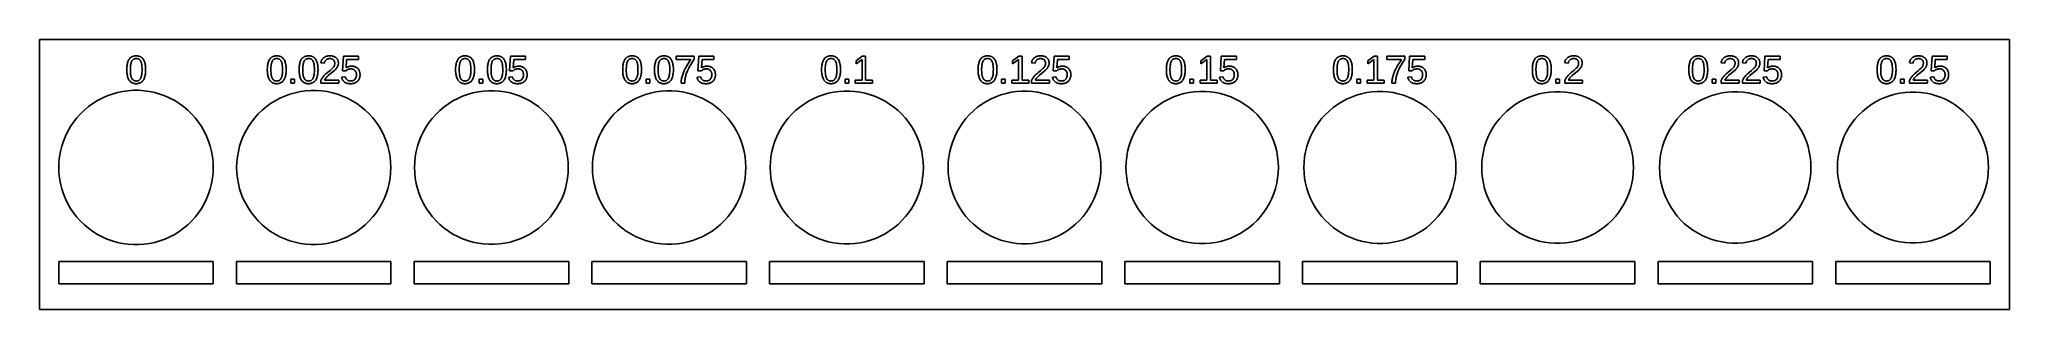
# Model space of a CAD drawing. Header units: metres. Extents: x -124 to 157, y -19 to 19.
import ezdxf

# ---------------------------------------------------------------- set-up
doc = ezdxf.new("R2010")
doc.units = ezdxf.units.M

msp = doc.modelspace()

# ---------------------------------------------------------------- linework, layer by layer
for p, q in [((156.76, 19.25), (-123.76, 19.25)), ((-123.76, 19.25), (-123.76, -19.25)), ((-110.464, 16.8267), (-110.379, 16.8522)), ((-110.379, 16.8522), (-110.291, 16.8727)), ((-110.291, 16.8727), (-110.201, 16.888)), ((-110.201, 16.888), (-110.109, 16.8982)), ((-110.109, 16.8982), (-110.014, 16.9034)), ((-110.014, 16.9034), (-109.92, 16.9034)), ((-109.92, 16.9034), (-109.83, 16.8982)), ((-109.83, 16.8982), (-109.741, 16.888)), ((-109.741, 16.888), (-109.655, 16.8727)), ((-109.655, 16.8727), (-109.57, 16.8522)), ((-109.57, 16.8522), (-109.487, 16.8267)), ((-90.4556, 16.8267), (-90.3705, 16.8522)), ((-90.3705, 16.8522), (-90.2831, 16.8727)), ((-90.2831, 16.8727), (-90.1932, 16.888)), ((-90.1932, 16.888), (-90.101, 16.8982)), ((-90.101, 16.8982), (-90.0064, 16.9034)), ((-90.0064, 16.9034), (-89.9123, 16.9034)), ((-89.9123, 16.9034), (-89.8218, 16.8982)), ((-89.8218, 16.8982), (-89.7333, 16.888)), ((-89.7333, 16.888), (-89.6466, 16.8727)), ((-89.6466, 16.8727), (-89.5618, 16.8522)), ((-89.5618, 16.8522), (-89.4789, 16.8267)), ((-85.9204, 16.8267), (-85.8353, 16.8522)), ((-85.8353, 16.8522), (-85.7479, 16.8727)), ((-85.7479, 16.8727), (-85.6581, 16.888)), ((-85.6581, 16.888), (-85.5658, 16.8982)), ((-85.5658, 16.8982), (-85.4712, 16.9034)), ((-85.4712, 16.9034), (-85.3771, 16.9034)), ((-85.3771, 16.9034), (-85.2867, 16.8982)), ((-85.2867, 16.8982), (-85.1981, 16.888)), ((-85.1981, 16.888), (-85.1114, 16.8727)), ((-85.1114, 16.8727), (-85.0267, 16.8522)), ((-85.0267, 16.8522), (-84.9438, 16.8267)), ((-82.9727, 16.8114), (-82.8976, 16.8376)), ((-82.8976, 16.8376), (-82.8187, 16.8596)), ((-82.8187, 16.8596), (-82.7358, 16.8771)), ((-82.7358, 16.8771), (-82.649, 16.8903)), ((-82.649, 16.8903), (-82.5582, 16.899)), ((-82.5582, 16.899), (-82.4635, 16.9034)), ((-82.4635, 16.9034), (-82.3667, 16.9035)), ((-82.3667, 16.9035), (-82.2283, 16.8964)), ((-82.2283, 16.8964), (-82.1404, 16.887)), ((-82.1404, 16.887), (-82.056, 16.8738)), ((-82.056, 16.8738), (-81.9751, 16.8568)), ((-81.9751, 16.8568), (-81.8976, 16.836)), ((-81.8976, 16.836), (-81.8239, 16.8118)), ((-80.6002, 14.773), (-80.4722, 16.84)), ((-80.4722, 16.84), (-78.3232, 16.84)), ((-78.3232, 16.84), (-78.3232, 16.392)), ((-63.6433, 16.8267), (-63.5583, 16.8522)), ((-63.5583, 16.8522), (-63.4708, 16.8727)), ((-63.4708, 16.8727), (-63.381, 16.888)), ((-63.381, 16.888), (-63.2888, 16.8982)), ((-63.2888, 16.8982), (-63.1942, 16.9034)), ((-63.1942, 16.9034), (-63.1001, 16.9034)), ((-63.1001, 16.9034), (-63.0096, 16.8982)), ((-63.0096, 16.8982), (-62.9211, 16.888)), ((-62.9211, 16.888), (-62.8344, 16.8727)), ((-62.8344, 16.8727), (-62.7496, 16.8522)), ((-62.7496, 16.8522), (-62.6667, 16.8267)), ((-59.1082, 16.8267), (-59.0231, 16.8522)), ((-59.0231, 16.8522), (-58.9357, 16.8727)), ((-58.9357, 16.8727), (-58.8459, 16.888)), ((-58.8459, 16.888), (-58.7536, 16.8982)), ((-58.7536, 16.8982), (-58.659, 16.9034)), ((-58.659, 16.9034), (-58.5649, 16.9034)), ((-58.5649, 16.9034), (-58.4745, 16.8982)), ((-58.4745, 16.8982), (-58.3859, 16.888)), ((-58.3859, 16.888), (-58.2992, 16.8727)), ((-58.2992, 16.8727), (-58.2145, 16.8522)), ((-58.2145, 16.8522), (-58.1316, 16.8267)), ((-56.8124, 14.773), (-56.6844, 16.84)), ((-56.6844, 16.84), (-54.5354, 16.84)), ((-54.5354, 16.84), (-54.5354, 16.392)), ((-39.8555, 16.8267), (-39.7705, 16.8522)), ((-39.7705, 16.8522), (-39.683, 16.8727)), ((-39.683, 16.8727), (-39.5932, 16.888)), ((-39.5932, 16.888), (-39.501, 16.8982)), ((-39.501, 16.8982), (-39.4064, 16.9034)), ((-39.4064, 16.9034), (-39.3123, 16.9034)), ((-39.3123, 16.9034), (-39.2218, 16.8982)), ((-39.2218, 16.8982), (-39.1333, 16.888)), ((-39.1333, 16.888), (-39.0466, 16.8727)), ((-39.0466, 16.8727), (-38.9618, 16.8522)), ((-38.9618, 16.8522), (-38.8789, 16.8267)), ((-35.3204, 16.8267), (-35.2353, 16.8522)), ((-35.2353, 16.8522), (-35.1479, 16.8727)), ((-35.1479, 16.8727), (-35.0581, 16.888)), ((-35.0581, 16.888), (-34.9658, 16.8982)), ((-34.9658, 16.8982), (-34.8712, 16.9034)), ((-34.8712, 16.9034), (-34.7771, 16.9034)), ((-34.7771, 16.9034), (-34.6866, 16.8982)), ((-34.6866, 16.8982), (-34.5981, 16.888)), ((-34.5981, 16.888), (-34.5114, 16.8727)), ((-34.5114, 16.8727), (-34.4267, 16.8522)), ((-34.4267, 16.8522), (-34.3438, 16.8267)), ((-33.0886, 16.392), (-33.0886, 16.84)), ((-33.0886, 16.84), (-30.5286, 16.84)), ((-30.5286, 16.84), (-30.5286, 16.411)), ((-30.0002, 14.773), (-29.8722, 16.84)), ((-29.8722, 16.84), (-27.7232, 16.84)), ((-27.7232, 16.84), (-27.7232, 16.392)), ((-11.5311, 16.8267), (-11.4461, 16.8522)), ((-11.4461, 16.8522), (-11.3586, 16.8727)), ((-11.3586, 16.8727), (-11.2688, 16.888)), ((-11.2688, 16.888), (-11.1766, 16.8982)), ((-11.1766, 16.8982), (-11.082, 16.9034)), ((-11.082, 16.9034), (-10.9878, 16.9034)), ((-10.9878, 16.9034), (-10.8974, 16.8982)), ((-10.8974, 16.8982), (-10.8088, 16.888)), ((-10.8088, 16.888), (-10.7222, 16.8727)), ((-10.7222, 16.8727), (-10.6374, 16.8522)), ((-10.6374, 16.8522), (-10.5545, 16.8267)), ((-7.46863, 16.214), (-6.59563, 16.84)), ((-6.59563, 16.84), (-6.12462, 16.84)), ((-6.12462, 16.84), (-6.12462, 13.448)), ((10.7444, 16.8267), (10.8295, 16.8522)), ((10.8295, 16.8522), (10.9169, 16.8727)), ((10.9169, 16.8727), (11.0068, 16.888)), ((11.0068, 16.888), (11.099, 16.8982)), ((11.099, 16.8982), (11.1936, 16.9034)), ((11.1936, 16.9034), (11.2877, 16.9034)), ((11.2877, 16.9034), (11.3782, 16.8982)), ((11.3782, 16.8982), (11.4667, 16.888)), ((11.4667, 16.888), (11.5534, 16.8727)), ((11.5534, 16.8727), (11.6382, 16.8522)), ((11.6382, 16.8522), (11.7211, 16.8267)), ((14.8069, 16.214), (15.6799, 16.84)), ((15.6799, 16.84), (16.151, 16.84)), ((16.151, 16.84), (16.151, 13.448)), ((18.2273, 16.8114), (18.3023, 16.8376)), ((18.3023, 16.8376), (18.3813, 16.8596)), ((18.3813, 16.8596), (18.4642, 16.8771)), ((18.4642, 16.8771), (18.551, 16.8903)), ((18.551, 16.8903), (18.6418, 16.899)), ((18.6418, 16.899), (18.7365, 16.9034)), ((18.7365, 16.9034), (18.8332, 16.9035)), ((18.8332, 16.9035), (18.9717, 16.8964)), ((18.9717, 16.8964), (19.0596, 16.887)), ((19.0596, 16.887), (19.144, 16.8738)), ((19.144, 16.8738), (19.2249, 16.8568)), ((19.2249, 16.8568), (19.3024, 16.836)), ((19.3024, 16.836), (19.376, 16.8118)), ((20.5998, 14.773), (20.7278, 16.84)), ((20.7278, 16.84), (22.8768, 16.84)), ((22.8768, 16.84), (22.8768, 16.392)), ((37.5566, 16.8267), (37.6417, 16.8522)), ((37.6417, 16.8522), (37.7291, 16.8727)), ((37.7291, 16.8727), (37.819, 16.888)), ((37.819, 16.888), (37.9112, 16.8982)), ((37.9112, 16.8982), (38.0058, 16.9034)), ((38.0058, 16.9034), (38.0999, 16.9034)), ((38.0999, 16.9034), (38.1904, 16.8982)), ((38.1904, 16.8982), (38.2789, 16.888)), ((38.2789, 16.888), (38.3656, 16.8727)), ((38.3656, 16.8727), (38.4504, 16.8522)), ((38.4504, 16.8522), (38.5333, 16.8267)), ((41.6192, 16.214), (42.4921, 16.84)), ((42.4921, 16.84), (42.9632, 16.84)), ((42.9632, 16.84), (42.9632, 13.448)), ((44.3876, 14.773), (44.5156, 16.84)), ((44.5156, 16.84), (46.6646, 16.84)), ((46.6646, 16.84), (46.6646, 16.392)), ((61.3444, 16.8267), (61.4295, 16.8522)), ((61.4295, 16.8522), (61.5169, 16.8727)), ((61.5169, 16.8727), (61.6068, 16.888)), ((61.6068, 16.888), (61.699, 16.8982)), ((61.699, 16.8982), (61.7936, 16.9034)), ((61.7936, 16.9034), (61.8877, 16.9034)), ((61.8877, 16.9034), (61.9782, 16.8982)), ((61.9782, 16.8982), (62.0667, 16.888)), ((62.0667, 16.888), (62.1534, 16.8727)), ((62.1534, 16.8727), (62.2382, 16.8522)), ((62.2382, 16.8522), (62.3211, 16.8267)), ((65.407, 16.214), (66.28, 16.84)), ((66.28, 16.84), (66.751, 16.84)), ((66.751, 16.84), (66.751, 13.448)), ((68.1114, 16.392), (68.1114, 16.84)), ((68.1114, 16.84), (70.6714, 16.84)), ((70.6714, 16.84), (70.6714, 16.411)), ((71.1998, 14.773), (71.3278, 16.84)), ((71.3278, 16.84), (73.4768, 16.84)), ((73.4768, 16.84), (73.4768, 16.392)), ((89.6689, 16.8267), (89.7539, 16.8522)), ((89.7539, 16.8522), (89.8414, 16.8727)), ((89.8414, 16.8727), (89.9312, 16.888)), ((89.9312, 16.888), (90.0234, 16.8982)), ((90.0234, 16.8982), (90.118, 16.9034)), ((90.118, 16.9034), (90.2121, 16.9034)), ((90.2121, 16.9034), (90.3026, 16.8982)), ((90.3026, 16.8982), (90.3911, 16.888)), ((90.3911, 16.888), (90.4778, 16.8727)), ((90.4778, 16.8727), (90.5626, 16.8522)), ((90.5626, 16.8522), (90.6455, 16.8267)), ((94.1273, 16.8114), (94.2023, 16.8376)), ((94.2023, 16.8376), (94.2813, 16.8596)), ((94.2813, 16.8596), (94.3642, 16.8771)), ((94.3642, 16.8771), (94.451, 16.8903)), ((94.451, 16.8903), (94.5418, 16.899)), ((94.5418, 16.899), (94.6365, 16.9034)), ((94.6365, 16.9034), (94.7332, 16.9035)), ((94.7332, 16.9035), (94.8717, 16.8964)), ((94.8717, 16.8964), (94.9596, 16.887)), ((94.9596, 16.887), (95.044, 16.8738)), ((95.044, 16.8738), (95.1249, 16.8568)), ((95.1249, 16.8568), (95.2024, 16.836)), ((95.2024, 16.836), (95.276, 16.8118)), ((111.944, 16.8267), (112.029, 16.8522)), ((112.029, 16.8522), (112.117, 16.8727)), ((112.117, 16.8727), (112.207, 16.888)), ((112.207, 16.888), (112.299, 16.8982)), ((112.299, 16.8982), (112.394, 16.9034)), ((112.394, 16.9034), (112.488, 16.9034)), ((112.488, 16.9034), (112.578, 16.8982)), ((112.578, 16.8982), (112.667, 16.888)), ((112.667, 16.888), (112.753, 16.8727)), ((112.753, 16.8727), (112.838, 16.8522)), ((112.838, 16.8522), (112.921, 16.8267)), ((116.403, 16.8114), (116.478, 16.8376)), ((116.478, 16.8376), (116.557, 16.8596)), ((116.557, 16.8596), (116.64, 16.8771)), ((116.64, 16.8771), (116.727, 16.8903)), ((116.727, 16.8903), (116.817, 16.899)), ((116.817, 16.899), (116.912, 16.9034)), ((116.912, 16.9034), (117.009, 16.9035)), ((117.009, 16.9035), (117.147, 16.8964)), ((117.147, 16.8964), (117.235, 16.887)), ((117.235, 16.887), (117.32, 16.8738)), ((117.32, 16.8738), (117.401, 16.8568)), ((117.401, 16.8568), (117.478, 16.836)), ((117.478, 16.836), (117.552, 16.8118)), ((119.427, 16.8114), (119.502, 16.8376)), ((119.502, 16.8376), (119.581, 16.8596)), ((119.581, 16.8596), (119.664, 16.8771)), ((119.664, 16.8771), (119.751, 16.8903)), ((119.751, 16.8903), (119.842, 16.899)), ((119.842, 16.899), (119.937, 16.9034)), ((119.937, 16.9034), (120.033, 16.9035)), ((120.033, 16.9035), (120.172, 16.8964)), ((120.172, 16.8964), (120.26, 16.887)), ((120.26, 16.887), (120.344, 16.8738)), ((120.344, 16.8738), (120.425, 16.8568)), ((120.425, 16.8568), (120.502, 16.836)), ((120.502, 16.836), (120.576, 16.8118)), ((121.8, 14.773), (121.928, 16.84)), ((121.928, 16.84), (124.077, 16.84)), ((124.077, 16.84), (124.077, 16.392)), ((138.757, 16.8267), (138.842, 16.8522)), ((138.842, 16.8522), (138.929, 16.8727)), ((138.929, 16.8727), (139.019, 16.888)), ((139.019, 16.888), (139.111, 16.8982)), ((139.111, 16.8982), (139.206, 16.9034)), ((139.206, 16.9034), (139.3, 16.9034)), ((139.3, 16.9034), (139.39, 16.8982)), ((139.39, 16.8982), (139.479, 16.888)), ((139.479, 16.888), (139.566, 16.8727)), ((139.566, 16.8727), (139.65, 16.8522)), ((139.65, 16.8522), (139.733, 16.8267)), ((143.215, 16.8114), (143.29, 16.8376)), ((143.29, 16.8376), (143.369, 16.8596)), ((143.369, 16.8596), (143.452, 16.8771)), ((143.452, 16.8771), (143.539, 16.8903)), ((143.539, 16.8903), (143.63, 16.899)), ((143.63, 16.899), (143.724, 16.9034)), ((143.724, 16.9034), (143.821, 16.9035)), ((143.821, 16.9035), (143.959, 16.8964)), ((143.959, 16.8964), (144.047, 16.887)), ((144.047, 16.887), (144.132, 16.8738)), ((144.132, 16.8738), (144.213, 16.8568)), ((144.213, 16.8568), (144.29, 16.836)), ((144.29, 16.836), (144.364, 16.8118)), ((145.588, 14.773), (145.716, 16.84)), ((145.716, 16.84), (147.865, 16.84)), ((147.865, 16.84), (147.865, 16.392)), ((156.76, -19.25), (156.76, 19.25)), ((-111.319, 15.0158), (-111.314, 15.1989)), ((-111.319, 14.8282), (-111.319, 15.0158)), ((-111.314, 14.6522), (-111.319, 14.8282)), ((-111.314, 15.1989), (-111.302, 15.3708)), ((-111.302, 14.4861), (-111.314, 14.6522)), ((-111.302, 15.3708), (-111.285, 15.5314)), ((-111.285, 14.3299), (-111.302, 14.4861)), ((-111.285, 15.5314), (-111.262, 15.6809)), ((-111.262, 14.1837), (-111.285, 14.3299)), ((-111.262, 15.6809), (-111.234, 15.8191)), ((-111.234, 14.0474), (-111.262, 14.1837)), ((-111.234, 15.8191), (-111.199, 15.9466)), ((-111.199, 13.9208), (-111.234, 14.0474)), ((-111.199, 15.9466), (-111.161, 16.0653)), ((-111.161, 16.0653), (-111.118, 16.1754)), ((-111.118, 16.1754), (-111.07, 16.2769)), ((-111.07, 16.2769), (-111.019, 16.3698)), ((-111.019, 16.3698), (-110.991, 16.413)), ((-110.991, 16.413), (-110.963, 16.4541)), ((-110.963, 16.4541), (-110.903, 16.53)), ((-110.903, 16.53), (-110.839, 16.5984)), ((-110.839, 16.5984), (-110.805, 16.6298)), ((-110.807, 15.0687), (-110.808, 14.8453)), ((-110.808, 14.8453), (-110.802, 14.636)), ((-110.799, 15.2773), (-110.807, 15.0687)), ((-110.805, 16.6298), (-110.771, 16.6592)), ((-110.802, 14.636), (-110.789, 14.4443)), ((-110.784, 15.4666), (-110.799, 15.2773)), ((-110.789, 14.4443), (-110.77, 14.2702)), ((-110.771, 15.582), (-110.784, 15.4666)), ((-110.771, 16.6592), (-110.736, 16.6867)), ((-110.754, 15.689), (-110.771, 15.582)), ((-110.77, 14.2702), (-110.753, 14.164)), ((-110.735, 15.7882), (-110.754, 15.689)), ((-110.753, 14.164), (-110.733, 14.065)), ((-110.736, 16.6867), (-110.7, 16.7124)), ((-110.712, 15.8806), (-110.735, 15.7882)), ((-110.733, 14.065), (-110.71, 13.9727)), ((-110.687, 15.966), (-110.712, 15.8806)), ((-110.7, 16.7124), (-110.663, 16.7361)), ((-110.659, 16.0445), (-110.687, 15.966)), ((-110.663, 16.7361), (-110.625, 16.7579)), ((-110.627, 16.1162), (-110.659, 16.0445)), ((-110.593, 16.181), (-110.627, 16.1162)), ((-110.625, 16.7579), (-110.586, 16.7778)), ((-110.556, 16.2393), (-110.593, 16.181)), ((-110.586, 16.7778), (-110.546, 16.7959)), ((-110.516, 16.2918), (-110.556, 16.2393)), ((-110.546, 16.7959), (-110.464, 16.8267)), ((-110.473, 16.3382), (-110.516, 16.2918)), ((-110.427, 16.3788), (-110.473, 16.3382)), ((-110.379, 16.4134), (-110.427, 16.3788)), ((-110.328, 16.442), (-110.379, 16.4134)), ((-110.275, 16.4658), (-110.328, 16.442)), ((-110.218, 16.4853), (-110.275, 16.4658)), ((-110.159, 16.5005), (-110.218, 16.4853)), ((-110.097, 16.5113), (-110.159, 16.5005)), ((-110.033, 16.5178), (-110.097, 16.5113)), ((-109.965, 16.52), (-110.033, 16.5178)), ((-109.901, 16.5179), (-109.965, 16.52)), ((-109.84, 16.5116), (-109.901, 16.5179)), ((-109.781, 16.501), (-109.84, 16.5116)), ((-109.724, 16.4862), (-109.781, 16.501)), ((-109.669, 16.4672), (-109.724, 16.4862)), ((-109.617, 16.444), (-109.669, 16.4672)), ((-109.568, 16.4157), (-109.617, 16.444)), ((-109.52, 16.3813), (-109.568, 16.4157)), ((-109.476, 16.341), (-109.52, 16.3813)), ((-109.487, 16.8267), (-109.406, 16.7959)), ((-109.434, 16.2947), (-109.476, 16.341)), ((-109.395, 16.2423), (-109.434, 16.2947)), ((-109.406, 16.7959), (-109.367, 16.7778)), ((-109.358, 16.184), (-109.395, 16.2423)), ((-109.367, 16.7778), (-109.329, 16.7579)), ((-109.324, 16.1192), (-109.358, 16.184)), ((-109.329, 16.7579), (-109.291, 16.7361)), ((-109.293, 16.0474), (-109.324, 16.1192)), ((-109.265, 15.9688), (-109.293, 16.0474)), ((-109.291, 16.7361), (-109.254, 16.7124)), ((-109.24, 15.8831), (-109.265, 15.9688)), ((-109.254, 16.7124), (-109.219, 16.6867)), ((-109.218, 15.7905), (-109.24, 15.8831)), ((-109.235, 14.018), (-109.213, 14.1137)), ((-109.219, 16.6867), (-109.184, 16.6592)), ((-109.198, 15.691), (-109.218, 15.7905)), ((-109.213, 14.1137), (-109.185, 14.2702)), ((-109.182, 15.584), (-109.198, 15.691)), ((-109.185, 14.2702), (-109.17, 14.3843)), ((-109.184, 16.6592), (-109.117, 16.5984)), ((-109.163, 15.4072), (-109.182, 15.584)), ((-109.17, 14.3843), (-109.154, 14.5701)), ((-109.15, 15.211), (-109.163, 15.4072)), ((-109.154, 14.5701), (-109.146, 14.7736)), ((-109.145, 14.9952), (-109.15, 15.211)), ((-109.146, 14.7736), (-109.145, 14.9952)), ((-109.117, 16.5984), (-109.053, 16.53)), ((-109.053, 16.53), (-108.993, 16.4541)), ((-108.993, 16.4541), (-108.964, 16.413)), ((-108.964, 16.413), (-108.937, 16.3698)), ((-108.937, 16.3698), (-108.885, 16.2769)), ((-108.885, 16.2769), (-108.837, 16.1754)), ((-108.837, 16.1754), (-108.794, 16.0653)), ((-108.794, 16.0653), (-108.755, 15.9466)), ((-108.755, 15.9466), (-108.72, 15.8191)), ((-108.721, 14.0494), (-108.738, 13.985)), ((-108.692, 14.1856), (-108.721, 14.0494)), ((-108.72, 15.8191), (-108.705, 15.7514)), ((-108.705, 15.7514), (-108.691, 15.6809)), ((-108.668, 14.3316), (-108.692, 14.1856)), ((-108.691, 15.6809), (-108.668, 15.5314)), ((-108.668, 15.5314), (-108.65, 15.3708)), ((-108.651, 14.4874), (-108.668, 14.3316)), ((-108.639, 14.6531), (-108.651, 14.4874)), ((-108.65, 15.3708), (-108.639, 15.1989)), ((-108.639, 15.1989), (-108.633, 15.0158)), ((-108.633, 14.8286), (-108.639, 14.6531)), ((-108.633, 15.0158), (-108.633, 14.8286)), ((-91.3115, 15.0158), (-91.3058, 15.1989)), ((-91.3115, 14.8282), (-91.3115, 15.0158)), ((-91.3058, 14.6522), (-91.3115, 14.8282)), ((-91.3058, 15.1989), (-91.2943, 15.3708)), ((-91.2943, 14.4861), (-91.3058, 14.6522)), ((-91.2943, 15.3708), (-91.2771, 15.5314)), ((-91.2771, 14.3299), (-91.2943, 14.4861)), ((-91.2771, 15.5314), (-91.2543, 15.6809)), ((-91.2543, 14.1837), (-91.2771, 14.3299)), ((-91.2543, 15.6809), (-91.2256, 15.8191)), ((-91.2256, 14.0474), (-91.2543, 14.1837)), ((-91.2256, 15.8191), (-91.1915, 15.9466)), ((-91.1915, 13.9208), (-91.2256, 14.0474)), ((-91.1915, 15.9466), (-91.1528, 16.0653)), ((-91.1528, 16.0653), (-91.1098, 16.1754)), ((-91.1098, 16.1754), (-91.0625, 16.2769)), ((-91.0625, 16.2769), (-91.0108, 16.3698)), ((-91.0108, 16.3698), (-90.9834, 16.413)), ((-90.9834, 16.413), (-90.9548, 16.4541)), ((-90.9548, 16.4541), (-90.8946, 16.53)), ((-90.8946, 16.53), (-90.8306, 16.5984)), ((-90.8306, 16.5984), (-90.7972, 16.6298)), ((-90.7987, 15.0687), (-90.7998, 14.8453)), ((-90.7998, 14.8453), (-90.7941, 14.636)), ((-90.7908, 15.2773), (-90.7987, 15.0687)), ((-90.7972, 16.6298), (-90.7629, 16.6592)), ((-90.7941, 14.636), (-90.7815, 14.4443)), ((-90.7762, 15.4666), (-90.7908, 15.2773)), ((-90.7815, 14.4443), (-90.762, 14.2702)), ((-90.7627, 15.582), (-90.7762, 15.4666)), ((-90.7629, 16.6592), (-90.7277, 16.6867)), ((-90.7462, 15.689), (-90.7627, 15.582)), ((-90.762, 14.2702), (-90.7452, 14.164)), ((-90.7267, 15.7882), (-90.7462, 15.689)), ((-90.7452, 14.164), (-90.7251, 14.065)), ((-90.7277, 16.6867), (-90.6916, 16.7124)), ((-90.7043, 15.8806), (-90.7267, 15.7882)), ((-90.7251, 14.065), (-90.7022, 13.9727)), ((-90.6789, 15.966), (-90.7043, 15.8806)), ((-90.6916, 16.7124), (-90.6545, 16.7361)), ((-90.6506, 16.0445), (-90.6789, 15.966)), ((-90.6545, 16.7361), (-90.6166, 16.7579)), ((-90.6194, 16.1162), (-90.6506, 16.0445)), ((-90.5852, 16.181), (-90.6194, 16.1162)), ((-90.6166, 16.7579), (-90.5777, 16.7778)), ((-90.5478, 16.2393), (-90.5852, 16.181)), ((-90.5777, 16.7778), (-90.5379, 16.7959)), ((-90.5078, 16.2918), (-90.5478, 16.2393)), ((-90.5379, 16.7959), (-90.4556, 16.8267)), ((-90.4649, 16.3382), (-90.5078, 16.2918)), ((-90.4194, 16.3788), (-90.4649, 16.3382)), ((-90.3712, 16.4134), (-90.4194, 16.3788)), ((-90.3202, 16.442), (-90.3712, 16.4134)), ((-90.2665, 16.4658), (-90.3202, 16.442)), ((-90.2101, 16.4853), (-90.2665, 16.4658)), ((-90.1509, 16.5005), (-90.2101, 16.4853)), ((-90.0891, 16.5113), (-90.1509, 16.5005)), ((-90.0245, 16.5178), (-90.0891, 16.5113)), ((-89.9572, 16.52), (-90.0245, 16.5178)), ((-89.8934, 16.5179), (-89.9572, 16.52)), ((-89.8318, 16.5116), (-89.8934, 16.5179)), ((-89.7727, 16.501), (-89.8318, 16.5116)), ((-89.7159, 16.4862), (-89.7727, 16.501)), ((-89.6614, 16.4672), (-89.7159, 16.4862)), ((-89.6092, 16.444), (-89.6614, 16.4672)), ((-89.5595, 16.4157), (-89.6092, 16.444)), ((-89.5124, 16.3813), (-89.5595, 16.4157)), ((-89.4679, 16.341), (-89.5124, 16.3813)), ((-89.4789, 16.8267), (-89.3981, 16.7959)), ((-89.4261, 16.2947), (-89.4679, 16.341)), ((-89.3868, 16.2423), (-89.4261, 16.2947)), ((-89.3981, 16.7959), (-89.3589, 16.7778)), ((-89.3502, 16.184), (-89.3868, 16.2423)), ((-89.3589, 16.7778), (-89.3206, 16.7579)), ((-89.3163, 16.1192), (-89.3502, 16.184)), ((-89.3206, 16.7579), (-89.2831, 16.7361)), ((-89.2853, 16.0474), (-89.3163, 16.1192)), ((-89.2572, 15.9688), (-89.2853, 16.0474)), ((-89.2831, 16.7361), (-89.2465, 16.7124)), ((-89.232, 15.8831), (-89.2572, 15.9688)), ((-89.2465, 16.7124), (-89.2107, 16.6867)), ((-89.2096, 15.7905), (-89.232, 15.8831)), ((-89.2272, 14.018), (-89.2052, 14.1137)), ((-89.2107, 16.6867), (-89.1758, 16.6592)), ((-89.1902, 15.691), (-89.2096, 15.7905)), ((-89.2052, 14.1137), (-89.1772, 14.2702)), ((-89.1737, 15.584), (-89.1902, 15.691)), ((-89.1772, 14.2702), (-89.1624, 14.3843)), ((-89.1758, 16.6592), (-89.1086, 16.5984)), ((-89.1546, 15.4072), (-89.1737, 15.584)), ((-89.1624, 14.3843), (-89.1464, 14.5701)), ((-89.1422, 15.211), (-89.1546, 15.4072)), ((-89.1464, 14.5701), (-89.1378, 14.7736)), ((-89.1366, 14.9952), (-89.1422, 15.211)), ((-89.1378, 14.7736), (-89.1366, 14.9952)), ((-89.1086, 16.5984), (-89.0448, 16.53)), ((-89.0448, 16.53), (-88.9846, 16.4541)), ((-88.9846, 16.4541), (-88.956, 16.413)), ((-88.956, 16.413), (-88.9285, 16.3698)), ((-88.9285, 16.3698), (-88.8767, 16.2769)), ((-88.8767, 16.2769), (-88.8292, 16.1754)), ((-88.8292, 16.1754), (-88.786, 16.0653)), ((-88.786, 16.0653), (-88.7471, 15.9466)), ((-88.7471, 15.9466), (-88.7124, 15.8191)), ((-88.7133, 14.0494), (-88.7302, 13.985)), ((-88.6838, 14.1856), (-88.7133, 14.0494)), ((-88.7124, 15.8191), (-88.6971, 15.7514)), ((-88.6971, 15.7514), (-88.6833, 15.6809)), ((-88.6603, 14.3316), (-88.6838, 14.1856)), ((-88.6833, 15.6809), (-88.6599, 15.5314)), ((-88.6426, 14.4874), (-88.6603, 14.3316)), ((-88.6599, 15.5314), (-88.6424, 15.3708)), ((-88.6308, 14.6531), (-88.6426, 14.4874)), ((-88.6424, 15.3708), (-88.6308, 15.1989)), ((-88.6308, 15.1989), (-88.6249, 15.0158)), ((-88.6249, 14.8286), (-88.6308, 14.6531)), ((-88.6249, 15.0158), (-88.6249, 14.8286)), ((-86.7763, 15.0158), (-86.7706, 15.1989)), ((-86.7763, 14.8282), (-86.7763, 15.0158)), ((-86.7706, 14.6522), (-86.7763, 14.8282)), ((-86.7706, 15.1989), (-86.7592, 15.3708)), ((-86.7592, 14.4861), (-86.7706, 14.6522)), ((-86.7592, 15.3708), (-86.742, 15.5314)), ((-86.742, 14.3299), (-86.7592, 14.4861)), ((-86.742, 15.5314), (-86.7191, 15.6809)), ((-86.7191, 14.1837), (-86.742, 14.3299)), ((-86.7191, 15.6809), (-86.6905, 15.8191)), ((-86.6905, 14.0474), (-86.7191, 14.1837)), ((-86.6905, 15.8191), (-86.6563, 15.9466)), ((-86.6563, 13.9208), (-86.6905, 14.0474)), ((-86.6563, 15.9466), (-86.6177, 16.0653)), ((-86.6177, 16.0653), (-86.5747, 16.1754)), ((-86.5747, 16.1754), (-86.5273, 16.2769)), ((-86.5273, 16.2769), (-86.4757, 16.3698)), ((-86.4757, 16.3698), (-86.4482, 16.413)), ((-86.4482, 16.413), (-86.4197, 16.4541)), ((-86.4197, 16.4541), (-86.3594, 16.53)), ((-86.3594, 16.53), (-86.2954, 16.5984)), ((-86.2954, 16.5984), (-86.262, 16.6298)), ((-86.2635, 15.0687), (-86.2646, 14.8453)), ((-86.2646, 14.8453), (-86.2589, 14.636)), ((-86.2557, 15.2773), (-86.2635, 15.0687)), ((-86.262, 16.6298), (-86.2277, 16.6592)), ((-86.2589, 14.636), (-86.2463, 14.4443)), ((-86.241, 15.4666), (-86.2557, 15.2773)), ((-86.2463, 14.4443), (-86.2268, 14.2702)), ((-86.2275, 15.582), (-86.241, 15.4666)), ((-86.2277, 16.6592), (-86.1925, 16.6867)), ((-86.211, 15.689), (-86.2275, 15.582)), ((-86.2268, 14.2702), (-86.21, 14.164)), ((-86.1916, 15.7882), (-86.211, 15.689)), ((-86.21, 14.164), (-86.1899, 14.065)), ((-86.1925, 16.6867), (-86.1564, 16.7124)), ((-86.1691, 15.8806), (-86.1916, 15.7882)), ((-86.1899, 14.065), (-86.167, 13.9727)), ((-86.1438, 15.966), (-86.1691, 15.8806)), ((-86.1564, 16.7124), (-86.1194, 16.7361)), ((-86.1155, 16.0445), (-86.1438, 15.966)), ((-86.1194, 16.7361), (-86.0814, 16.7579)), ((-86.0842, 16.1162), (-86.1155, 16.0445)), ((-86.05, 16.181), (-86.0842, 16.1162)), ((-86.0814, 16.7579), (-86.0425, 16.7778)), ((-86.0127, 16.2393), (-86.05, 16.181)), ((-86.0425, 16.7778), (-86.0027, 16.7959)), ((-85.9726, 16.2918), (-86.0127, 16.2393)), ((-86.0027, 16.7959), (-85.9204, 16.8267)), ((-85.9298, 16.3382), (-85.9726, 16.2918)), ((-85.8843, 16.3788), (-85.9298, 16.3382)), ((-85.836, 16.4134), (-85.8843, 16.3788)), ((-85.785, 16.442), (-85.836, 16.4134)), ((-85.7313, 16.4658), (-85.785, 16.442)), ((-85.6749, 16.4853), (-85.7313, 16.4658)), ((-85.6158, 16.5005), (-85.6749, 16.4853)), ((-85.5539, 16.5113), (-85.6158, 16.5005)), ((-85.4893, 16.5178), (-85.5539, 16.5113)), ((-85.422, 16.52), (-85.4893, 16.5178)), ((-85.3582, 16.5179), (-85.422, 16.52)), ((-85.2967, 16.5116), (-85.3582, 16.5179)), ((-85.2375, 16.501), (-85.2967, 16.5116)), ((-85.1807, 16.4862), (-85.2375, 16.501)), ((-85.1262, 16.4672), (-85.1807, 16.4862)), ((-85.074, 16.444), (-85.1262, 16.4672)), ((-85.0243, 16.4157), (-85.074, 16.444)), ((-84.9772, 16.3813), (-85.0243, 16.4157)), ((-84.9328, 16.341), (-84.9772, 16.3813)), ((-84.9438, 16.8267), (-84.863, 16.7959)), ((-84.8909, 16.2947), (-84.9328, 16.341)), ((-84.8517, 16.2423), (-84.8909, 16.2947)), ((-84.863, 16.7959), (-84.8238, 16.7778)), ((-84.815, 16.184), (-84.8517, 16.2423)), ((-84.8238, 16.7778), (-84.7854, 16.7579)), ((-84.7811, 16.1192), (-84.815, 16.184)), ((-84.7854, 16.7579), (-84.7479, 16.7361)), ((-84.7501, 16.0474), (-84.7811, 16.1192)), ((-84.722, 15.9688), (-84.7501, 16.0474)), ((-84.7479, 16.7361), (-84.7113, 16.7124)), ((-84.6968, 15.8831), (-84.722, 15.9688)), ((-84.7113, 16.7124), (-84.6756, 16.6867)), ((-84.6745, 15.7905), (-84.6968, 15.8831)), ((-84.6921, 14.018), (-84.6701, 14.1137)), ((-84.6756, 16.6867), (-84.6406, 16.6592)), ((-84.655, 15.691), (-84.6745, 15.7905)), ((-84.6701, 14.1137), (-84.642, 14.2702)), ((-84.6385, 15.584), (-84.655, 15.691)), ((-84.642, 14.2702), (-84.6273, 14.3843)), ((-84.6406, 16.6592), (-84.5734, 16.5984)), ((-84.6194, 15.4072), (-84.6385, 15.584)), ((-84.6273, 14.3843), (-84.6113, 14.5701)), ((-84.607, 15.211), (-84.6194, 15.4072)), ((-84.6113, 14.5701), (-84.6027, 14.7736)), ((-84.6014, 14.9952), (-84.607, 15.211)), ((-84.6027, 14.7736), (-84.6014, 14.9952)), ((-84.5734, 16.5984), (-84.5096, 16.53)), ((-84.5096, 16.53), (-84.4494, 16.4541)), ((-84.4494, 16.4541), (-84.4209, 16.413)), ((-84.4209, 16.413), (-84.3934, 16.3698)), ((-84.3934, 16.3698), (-84.3416, 16.2769)), ((-84.3416, 16.2769), (-84.2941, 16.1754)), ((-84.2941, 16.1754), (-84.2509, 16.0653)), ((-84.2509, 16.0653), (-84.2119, 15.9466)), ((-84.2119, 15.9466), (-84.1773, 15.8191)), ((-84.1781, 14.0494), (-84.1951, 13.985)), ((-84.1487, 14.1856), (-84.1781, 14.0494)), ((-84.1773, 15.8191), (-84.162, 15.7514)), ((-84.162, 15.7514), (-84.1481, 15.6809)), ((-84.1251, 14.3316), (-84.1487, 14.1856)), ((-84.1481, 15.6809), (-84.1248, 15.5314)), ((-84.1075, 14.4874), (-84.1251, 14.3316)), ((-84.1248, 15.5314), (-84.1073, 15.3708)), ((-84.0957, 14.6531), (-84.1075, 14.4874)), ((-84.1073, 15.3708), (-84.0956, 15.1989)), ((-84.0898, 14.8286), (-84.0957, 14.6531)), ((-84.0956, 15.1989), (-84.0898, 15.0158)), ((-84.0898, 15.0158), (-84.0898, 14.8286)), ((-83.6886, 15.9), (-83.684, 15.9343)), ((-83.1766, 15.854), (-83.6886, 15.9)), ((-83.684, 15.9343), (-83.6646, 16.0352)), ((-83.6646, 16.0352), (-83.637, 16.133)), ((-83.637, 16.133), (-83.6011, 16.2276)), ((-83.6011, 16.2276), (-83.557, 16.319)), ((-83.557, 16.319), (-83.5228, 16.3772)), ((-83.5228, 16.3772), (-83.4848, 16.4328)), ((-83.4848, 16.4328), (-83.443, 16.486)), ((-83.443, 16.486), (-83.3973, 16.5367)), ((-83.3973, 16.5367), (-83.3478, 16.5849)), ((-83.3486, 13.932), (-83.2124, 14.0888)), ((-83.3478, 16.5849), (-83.2944, 16.6306)), ((-83.2944, 16.6306), (-83.2371, 16.6733)), ((-83.2371, 16.6733), (-83.1764, 16.7128)), ((-83.2124, 14.0888), (-83.0717, 14.2351)), ((-83.1643, 15.9339), (-83.1766, 15.854)), ((-83.1764, 16.7128), (-83.112, 16.7489)), ((-83.1461, 16.0087), (-83.1643, 15.9339)), ((-83.1223, 16.0784), (-83.1461, 16.0087)), ((-83.0926, 16.143), (-83.1223, 16.0784)), ((-83.112, 16.7489), (-83.0441, 16.7818)), ((-83.0578, 16.2029), (-83.0926, 16.143)), ((-83.0717, 14.2351), (-82.9633, 14.338)), ((-83.0184, 16.2577), (-83.0578, 16.2029)), ((-83.0441, 16.7818), (-82.9727, 16.8114)), ((-82.9743, 16.3074), (-83.0184, 16.2577)), ((-82.9256, 16.352), (-82.9743, 16.3074)), ((-82.9633, 14.338), (-82.7425, 14.5301)), ((-82.8728, 16.3914), (-82.9256, 16.352)), ((-82.8164, 16.4255), (-82.8728, 16.3914)), ((-82.6234, 14.0929), (-82.8184, 13.9083)), ((-82.7563, 16.4544), (-82.8164, 16.4255)), ((-82.6926, 16.478), (-82.7563, 16.4544)), ((-82.7425, 14.5301), (-82.3818, 14.8204)), ((-82.6033, 16.5013), (-82.6926, 16.478)), ((-81.8771, 14.7165), (-82.6234, 14.0929)), ((-82.51, 16.5153), (-82.6033, 16.5013)), ((-82.4126, 16.52), (-82.51, 16.5153)), ((-82.3097, 16.5152), (-82.4126, 16.52)), ((-82.3818, 14.8204), (-82.1858, 14.9889)), ((-82.2131, 16.5009), (-82.3097, 16.5152)), ((-82.1447, 16.4839), (-82.2131, 16.5009)), ((-82.1858, 14.9889), (-82.0392, 15.1294)), ((-82.08, 16.4615), (-82.1447, 16.4839)), ((-82.0199, 16.4337), (-82.08, 16.4615)), ((-82.0392, 15.1294), (-81.9614, 15.2158)), ((-81.9644, 16.4005), (-82.0199, 16.4337)), ((-81.9136, 16.362), (-81.9644, 16.4005)), ((-81.9614, 15.2158), (-81.8921, 15.3041)), ((-81.8676, 16.3182), (-81.9136, 16.362)), ((-81.8921, 15.3041), (-81.8311, 15.3944)), ((-81.6942, 14.8854), (-81.8771, 14.7165)), ((-81.8271, 16.2692), (-81.8676, 16.3182)), ((-81.8311, 15.3944), (-81.7954, 15.4562)), ((-81.7923, 16.2151), (-81.8271, 16.2692)), ((-81.8239, 16.8118), (-81.7542, 16.784)), ((-81.7954, 15.4562), (-81.7654, 15.5205)), ((-81.7631, 16.1559), (-81.7923, 16.2151)), ((-81.7654, 15.5205), (-81.7414, 15.5875)), ((-81.7393, 16.0919), (-81.7631, 16.1559)), ((-81.7542, 16.784), (-81.6884, 16.7525)), ((-81.7414, 15.5875), (-81.7234, 15.6572)), ((-81.7216, 16.023), (-81.7393, 16.0919)), ((-81.7234, 15.6572), (-81.7114, 15.7295)), ((-81.7102, 15.9492), (-81.7216, 16.023)), ((-81.7114, 15.7295), (-81.7054, 15.8045)), ((-81.705, 15.8704), (-81.7102, 15.9492)), ((-81.7054, 15.8045), (-81.705, 15.8704)), ((-81.5751, 15.0097), (-81.6942, 14.8854)), ((-81.6884, 16.7525), (-81.6265, 16.7173)), ((-81.6265, 16.7173), (-81.5686, 16.6785)), ((-81.4893, 15.112), (-81.5751, 15.0097)), ((-81.5686, 16.6785), (-81.5146, 16.636)), ((-81.5146, 16.636), (-81.4647, 16.5899)), ((-81.4119, 15.2168), (-81.4893, 15.112)), ((-81.4647, 16.5899), (-81.4187, 16.5404)), ((-81.4187, 16.5404), (-81.3769, 16.4875)), ((-81.3603, 15.2976), (-81.4119, 15.2168)), ((-81.3769, 16.4875), (-81.3391, 16.4311)), ((-81.3145, 15.3804), (-81.3603, 15.2976)), ((-81.3391, 16.4311), (-81.3053, 16.3713)), ((-81.2746, 15.4653), (-81.3145, 15.3804)), ((-81.3053, 16.3713), (-81.2756, 16.308)), ((-81.2756, 16.308), (-81.2503, 16.2416)), ((-81.2412, 15.5522), (-81.2746, 15.4653)), ((-81.2503, 16.2416), (-81.2295, 16.1719)), ((-81.2237, 15.6114), (-81.2412, 15.5522)), ((-81.2295, 16.1719), (-81.2134, 16.0987)), ((-81.2101, 15.6717), (-81.2237, 15.6114)), ((-81.2134, 16.0987), (-81.2019, 16.0222)), ((-81.197, 15.7642), (-81.2101, 15.6717)), ((-81.2019, 16.0222), (-81.1949, 15.9423)), ((-81.1926, 15.859), (-81.197, 15.7642)), ((-81.1949, 15.9423), (-81.1926, 15.859)), ((-80.1102, 14.773), (-80.6002, 14.773)), ((-79.9564, 14.8936), (-80.1102, 14.773)), ((-80.0152, 16.392), (-80.0882, 15.187)), ((-80.0882, 15.187), (-80.0203, 15.2357)), ((-80.0203, 15.2357), (-79.9445, 15.2807)), ((-78.3232, 16.392), (-80.0152, 16.392)), ((-79.8524, 14.953), (-79.9564, 14.8936)), ((-79.9445, 15.2807), (-79.8608, 15.3222)), ((-79.8608, 15.3222), (-79.7692, 15.36)), ((-79.7347, 15), (-79.8524, 14.953)), ((-79.7692, 15.36), (-79.7032, 15.382)), ((-79.6214, 15.0295), (-79.7347, 15)), ((-79.7032, 15.382), (-79.6333, 15.4)), ((-79.6333, 15.4), (-79.5595, 15.414)), ((-79.5154, 15.0442), (-79.6214, 15.0295)), ((-79.5595, 15.414), (-79.4817, 15.424)), ((-79.4202, 15.048), (-79.5154, 15.0442)), ((-79.4817, 15.424), (-79.3999, 15.43)), ((-79.3278, 15.0442), (-79.4202, 15.048)), ((-79.3999, 15.43), (-79.3142, 15.432)), ((-79.2405, 15.0327), (-79.3278, 15.0442)), ((-79.3142, 15.432), (-79.2228, 15.4296)), ((-79.1583, 15.0137), (-79.2405, 15.0327)), ((-79.2228, 15.4296), (-79.1344, 15.4223)), ((-79.0812, 14.987), (-79.1583, 15.0137)), ((-79.1344, 15.4223), (-79.0492, 15.4102)), ((-79.0097, 14.9535), (-79.0812, 14.987)), ((-79.0492, 15.4102), (-78.9671, 15.3933)), ((-78.944, 14.914), (-79.0097, 14.9535)), ((-78.9671, 15.3933), (-78.8881, 15.3716)), ((-78.8842, 14.8685), (-78.944, 14.914)), ((-78.8881, 15.3716), (-78.8122, 15.345)), ((-78.8302, 14.817), (-78.8842, 14.8685)), ((-78.7817, 14.7599), (-78.8302, 14.817)), ((-78.8122, 15.345), (-78.7394, 15.314)), ((-78.7392, 14.6975), (-78.7817, 14.7599)), ((-78.7394, 15.314), (-78.6703, 15.279)), ((-78.7027, 14.6299), (-78.7392, 14.6975)), ((-78.6722, 14.557), (-78.7027, 14.6299)), ((-78.6477, 14.4801), (-78.6722, 14.557)), ((-78.6703, 15.279), (-78.605, 15.24)), ((-78.6302, 14.3995), (-78.6477, 14.4801)), ((-78.631, 14.0205), (-78.6199, 14.1206)), ((-78.6197, 14.3151), (-78.6302, 14.3995)), ((-78.6199, 14.1206), (-78.6162, 14.227)), ((-78.6162, 14.227), (-78.6197, 14.3151)), ((-78.605, 15.24), (-78.5433, 15.197)), ((-78.5433, 15.197), (-78.4854, 15.15)), ((-78.4854, 15.15), (-78.4312, 15.099)), ((-78.4312, 15.099), (-78.3809, 15.0443)), ((-78.3809, 15.0443), (-78.3345, 14.9862)), ((-78.3345, 14.9862), (-78.2922, 14.9247)), ((-78.2922, 14.9247), (-78.2539, 14.8599)), ((-78.2539, 14.8599), (-78.2196, 14.7916)), ((-78.2196, 14.7916), (-78.1892, 14.72)), ((-78.1892, 14.72), (-78.1633, 14.6455)), ((-78.1633, 14.6455), (-78.142, 14.5685)), ((-78.142, 14.5685), (-78.1255, 14.4892)), ((-78.1139, 14.0504), (-78.126, 13.9612)), ((-78.1255, 14.4892), (-78.1137, 14.4075)), ((-78.1066, 14.1423), (-78.1139, 14.0504)), ((-78.1137, 14.4075), (-78.1066, 14.3235)), ((-78.1066, 14.3235), (-78.1042, 14.237)), ((-78.1042, 14.237), (-78.1066, 14.1423)), ((-64.4993, 15.0158), (-64.4935, 15.1989)), ((-64.4993, 14.8282), (-64.4993, 15.0158)), ((-64.4935, 14.6522), (-64.4993, 14.8282)), ((-64.4935, 15.1989), (-64.4821, 15.3708)), ((-64.4821, 14.4861), (-64.4935, 14.6522)), ((-64.4821, 15.3708), (-64.4649, 15.5314)), ((-64.4649, 14.3299), (-64.4821, 14.4861)), ((-64.4649, 15.5314), (-64.442, 15.6809)), ((-64.442, 14.1837), (-64.4649, 14.3299)), ((-64.442, 15.6809), (-64.4134, 15.8191)), ((-64.4134, 14.0474), (-64.442, 14.1837)), ((-64.4134, 15.8191), (-64.3793, 15.9466)), ((-64.3793, 13.9208), (-64.4134, 14.0474)), ((-64.3793, 15.9466), (-64.3406, 16.0653)), ((-64.3406, 16.0653), (-64.2976, 16.1754)), ((-64.2976, 16.1754), (-64.2503, 16.2769)), ((-64.2503, 16.2769), (-64.1986, 16.3698)), ((-64.1986, 16.3698), (-64.1711, 16.413)), ((-64.1711, 16.413), (-64.1426, 16.4541)), ((-64.1426, 16.4541), (-64.0824, 16.53)), ((-64.0824, 16.53), (-64.0184, 16.5984)), ((-64.0184, 16.5984), (-63.985, 16.6298)), ((-63.9865, 15.0687), (-63.9876, 14.8453)), ((-63.9876, 14.8453), (-63.9819, 14.636)), ((-63.9786, 15.2773), (-63.9865, 15.0687)), ((-63.985, 16.6298), (-63.9507, 16.6592)), ((-63.9819, 14.636), (-63.9693, 14.4443)), ((-63.964, 15.4666), (-63.9786, 15.2773)), ((-63.9693, 14.4443), (-63.9498, 14.2702)), ((-63.9505, 15.582), (-63.964, 15.4666)), ((-63.9507, 16.6592), (-63.9155, 16.6867)), ((-63.934, 15.689), (-63.9505, 15.582)), ((-63.9498, 14.2702), (-63.933, 14.164)), ((-63.9145, 15.7882), (-63.934, 15.689)), ((-63.933, 14.164), (-63.9129, 14.065)), ((-63.9155, 16.6867), (-63.8793, 16.7124)), ((-63.8921, 15.8806), (-63.9145, 15.7882)), ((-63.9129, 14.065), (-63.89, 13.9727)), ((-63.8667, 15.966), (-63.8921, 15.8806)), ((-63.8793, 16.7124), (-63.8423, 16.7361)), ((-63.8384, 16.0445), (-63.8667, 15.966)), ((-63.8423, 16.7361), (-63.8044, 16.7579)), ((-63.8072, 16.1162), (-63.8384, 16.0445)), ((-63.773, 16.181), (-63.8072, 16.1162)), ((-63.8044, 16.7579), (-63.7655, 16.7778)), ((-63.7356, 16.2393), (-63.773, 16.181)), ((-63.7655, 16.7778), (-63.7257, 16.7959)), ((-63.6955, 16.2918), (-63.7356, 16.2393)), ((-63.7257, 16.7959), (-63.6433, 16.8267)), ((-63.6527, 16.3382), (-63.6955, 16.2918)), ((-63.6072, 16.3788), (-63.6527, 16.3382)), ((-63.5589, 16.4134), (-63.6072, 16.3788)), ((-63.508, 16.442), (-63.5589, 16.4134)), ((-63.4543, 16.4658), (-63.508, 16.442)), ((-63.3979, 16.4853), (-63.4543, 16.4658)), ((-63.3387, 16.5005), (-63.3979, 16.4853)), ((-63.2769, 16.5113), (-63.3387, 16.5005)), ((-63.2123, 16.5178), (-63.2769, 16.5113)), ((-63.145, 16.52), (-63.2123, 16.5178)), ((-63.0811, 16.5179), (-63.145, 16.52)), ((-63.0196, 16.5116), (-63.0811, 16.5179)), ((-62.9605, 16.501), (-63.0196, 16.5116)), ((-62.9036, 16.4862), (-62.9605, 16.501)), ((-62.8492, 16.4672), (-62.9036, 16.4862)), ((-62.797, 16.444), (-62.8492, 16.4672)), ((-62.7473, 16.4157), (-62.797, 16.444)), ((-62.7002, 16.3813), (-62.7473, 16.4157)), ((-62.6557, 16.341), (-62.7002, 16.3813)), ((-62.6667, 16.8267), (-62.5859, 16.7959)), ((-62.6139, 16.2947), (-62.6557, 16.341)), ((-62.5746, 16.2423), (-62.6139, 16.2947)), ((-62.5859, 16.7959), (-62.5467, 16.7778)), ((-62.538, 16.184), (-62.5746, 16.2423)), ((-62.5467, 16.7778), (-62.5083, 16.7579)), ((-62.5041, 16.1192), (-62.538, 16.184)), ((-62.5083, 16.7579), (-62.4709, 16.7361)), ((-62.4731, 16.0474), (-62.5041, 16.1192)), ((-62.445, 15.9688), (-62.4731, 16.0474)), ((-62.4709, 16.7361), (-62.4342, 16.7124)), ((-62.4198, 15.8831), (-62.445, 15.9688)), ((-62.4342, 16.7124), (-62.3985, 16.6867)), ((-62.3974, 15.7905), (-62.4198, 15.8831)), ((-62.415, 14.018), (-62.393, 14.1137)), ((-62.3985, 16.6867), (-62.3636, 16.6592)), ((-62.378, 15.691), (-62.3974, 15.7905)), ((-62.393, 14.1137), (-62.3649, 14.2702)), ((-62.3615, 15.584), (-62.378, 15.691)), ((-62.3649, 14.2702), (-62.3502, 14.3843)), ((-62.3636, 16.6592), (-62.2964, 16.5984)), ((-62.3423, 15.4072), (-62.3615, 15.584)), ((-62.3502, 14.3843), (-62.3342, 14.5701)), ((-62.33, 15.211), (-62.3423, 15.4072)), ((-62.3342, 14.5701), (-62.3256, 14.7736)), ((-62.3244, 14.9952), (-62.33, 15.211)), ((-62.3256, 14.7736), (-62.3244, 14.9952)), ((-62.2964, 16.5984), (-62.2326, 16.53)), ((-62.2326, 16.53), (-62.1723, 16.4541)), ((-62.1723, 16.4541), (-62.1438, 16.413)), ((-62.1438, 16.413), (-62.1163, 16.3698)), ((-62.1163, 16.3698), (-62.0645, 16.2769)), ((-62.0645, 16.2769), (-62.017, 16.1754)), ((-62.017, 16.1754), (-61.9738, 16.0653)), ((-61.9738, 16.0653), (-61.9348, 15.9466)), ((-61.9348, 15.9466), (-61.9002, 15.8191)), ((-61.901, 14.0494), (-61.918, 13.985)), ((-61.8716, 14.1856), (-61.901, 14.0494)), ((-61.9002, 15.8191), (-61.8849, 15.7514)), ((-61.8849, 15.7514), (-61.871, 15.6809)), ((-61.8481, 14.3316), (-61.8716, 14.1856)), ((-61.871, 15.6809), (-61.8477, 15.5314)), ((-61.8304, 14.4874), (-61.8481, 14.3316)), ((-61.8477, 15.5314), (-61.8302, 15.3708)), ((-61.8186, 14.6531), (-61.8304, 14.4874)), ((-61.8302, 15.3708), (-61.8185, 15.1989)), ((-61.8127, 14.8286), (-61.8186, 14.6531)), ((-61.8185, 15.1989), (-61.8127, 15.0158)), ((-61.8127, 15.0158), (-61.8127, 14.8286)), ((-59.9641, 15.0158), (-59.9584, 15.1989)), ((-59.9641, 14.8282), (-59.9641, 15.0158)), ((-59.9584, 14.6522), (-59.9641, 14.8282)), ((-59.9584, 15.1989), (-59.9469, 15.3708)), ((-59.9469, 14.4861), (-59.9584, 14.6522)), ((-59.9469, 15.3708), (-59.9298, 15.5314)), ((-59.9298, 14.3299), (-59.9469, 14.4861)), ((-59.9298, 15.5314), (-59.9069, 15.6809)), ((-59.9069, 14.1837), (-59.9298, 14.3299)), ((-59.9069, 15.6809), (-59.8783, 15.8191)), ((-59.8783, 14.0474), (-59.9069, 14.1837)), ((-59.8783, 15.8191), (-59.8441, 15.9466)), ((-59.8441, 13.9208), (-59.8783, 14.0474)), ((-59.8441, 15.9466), (-59.8055, 16.0653)), ((-59.8055, 16.0653), (-59.7625, 16.1754)), ((-59.7625, 16.1754), (-59.7151, 16.2769)), ((-59.7151, 16.2769), (-59.6635, 16.3698)), ((-59.6635, 16.3698), (-59.636, 16.413)), ((-59.636, 16.413), (-59.6075, 16.4541)), ((-59.6075, 16.4541), (-59.5472, 16.53)), ((-59.5472, 16.53), (-59.4832, 16.5984)), ((-59.4832, 16.5984), (-59.4498, 16.6298)), ((-59.4513, 15.0687), (-59.4524, 14.8453)), ((-59.4524, 14.8453), (-59.4467, 14.636)), ((-59.4435, 15.2773), (-59.4513, 15.0687)), ((-59.4498, 16.6298), (-59.4155, 16.6592)), ((-59.4467, 14.636), (-59.4341, 14.4443)), ((-59.4288, 15.4666), (-59.4435, 15.2773)), ((-59.4341, 14.4443), (-59.4146, 14.2702)), ((-59.4153, 15.582), (-59.4288, 15.4666)), ((-59.4155, 16.6592), (-59.3803, 16.6867)), ((-59.3988, 15.689), (-59.4153, 15.582)), ((-59.4146, 14.2702), (-59.3978, 14.164)), ((-59.3794, 15.7882), (-59.3988, 15.689)), ((-59.3978, 14.164), (-59.3777, 14.065)), ((-59.3803, 16.6867), (-59.3442, 16.7124)), ((-59.3569, 15.8806), (-59.3794, 15.7882)), ((-59.3777, 14.065), (-59.3548, 13.9727)), ((-59.3316, 15.966), (-59.3569, 15.8806)), ((-59.3442, 16.7124), (-59.3072, 16.7361)), ((-59.3033, 16.0445), (-59.3316, 15.966)), ((-59.3072, 16.7361), (-59.2692, 16.7579)), ((-59.272, 16.1162), (-59.3033, 16.0445)), ((-59.2378, 16.181), (-59.272, 16.1162)), ((-59.2692, 16.7579), (-59.2303, 16.7778)), ((-59.2005, 16.2393), (-59.2378, 16.181)), ((-59.2303, 16.7778), (-59.1906, 16.7959)), ((-59.1604, 16.2918), (-59.2005, 16.2393)), ((-59.1906, 16.7959), (-59.1082, 16.8267)), ((-59.1176, 16.3382), (-59.1604, 16.2918)), ((-59.0721, 16.3788), (-59.1176, 16.3382)), ((-59.0238, 16.4134), (-59.0721, 16.3788)), ((-58.9728, 16.442), (-59.0238, 16.4134)), ((-58.9191, 16.4658), (-58.9728, 16.442)), ((-58.8627, 16.4853), (-58.9191, 16.4658)), ((-58.8036, 16.5005), (-58.8627, 16.4853)), ((-58.7417, 16.5113), (-58.8036, 16.5005)), ((-58.6771, 16.5178), (-58.7417, 16.5113)), ((-58.6098, 16.52), (-58.6771, 16.5178)), ((-58.546, 16.5179), (-58.6098, 16.52)), ((-58.4845, 16.5116), (-58.546, 16.5179)), ((-58.4253, 16.501), (-58.4845, 16.5116)), ((-58.3685, 16.4862), (-58.4253, 16.501)), ((-58.314, 16.4672), (-58.3685, 16.4862)), ((-58.2618, 16.444), (-58.314, 16.4672)), ((-58.2121, 16.4157), (-58.2618, 16.444)), ((-58.1651, 16.3813), (-58.2121, 16.4157)), ((-58.1206, 16.341), (-58.1651, 16.3813)), ((-58.1316, 16.8267), (-58.0508, 16.7959)), ((-58.0787, 16.2947), (-58.1206, 16.341)), ((-58.0395, 16.2423), (-58.0787, 16.2947)), ((-58.0508, 16.7959), (-58.0116, 16.7778)), ((-58.0028, 16.184), (-58.0395, 16.2423)), ((-58.0116, 16.7778), (-57.9732, 16.7579)), ((-57.9689, 16.1192), (-58.0028, 16.184)), ((-57.9732, 16.7579), (-57.9357, 16.7361)), ((-57.9379, 16.0474), (-57.9689, 16.1192)), ((-57.9098, 15.9688), (-57.9379, 16.0474)), ((-57.9357, 16.7361), (-57.8991, 16.7124)), ((-57.8846, 15.8831), (-57.9098, 15.9688)), ((-57.8991, 16.7124), (-57.8633, 16.6867)), ((-57.8623, 15.7905), (-57.8846, 15.8831)), ((-57.8799, 14.018), (-57.8578, 14.1137)), ((-57.8633, 16.6867), (-57.8284, 16.6592)), ((-57.8428, 15.691), (-57.8623, 15.7905)), ((-57.8578, 14.1137), (-57.8298, 14.2702)), ((-57.8263, 15.584), (-57.8428, 15.691)), ((-57.8298, 14.2702), (-57.8151, 14.3843)), ((-57.8284, 16.6592), (-57.7612, 16.5984)), ((-57.8072, 15.4072), (-57.8263, 15.584)), ((-57.8151, 14.3843), (-57.7991, 14.5701)), ((-57.7948, 15.211), (-57.8072, 15.4072)), ((-57.7991, 14.5701), (-57.7905, 14.7736)), ((-57.7892, 14.9952), (-57.7948, 15.211)), ((-57.7905, 14.7736), (-57.7892, 14.9952)), ((-57.7612, 16.5984), (-57.6974, 16.53)), ((-57.6974, 16.53), (-57.6372, 16.4541)), ((-57.6372, 16.4541), (-57.6086, 16.413)), ((-57.6086, 16.413), (-57.5811, 16.3698)), ((-57.5811, 16.3698), (-57.5294, 16.2769)), ((-57.5294, 16.2769), (-57.4819, 16.1754)), ((-57.4819, 16.1754), (-57.4386, 16.0653)), ((-57.4386, 16.0653), (-57.3997, 15.9466)), ((-57.3997, 15.9466), (-57.3651, 15.8191)), ((-57.3659, 14.0494), (-57.3828, 13.985)), ((-57.3365, 14.1856), (-57.3659, 14.0494)), ((-57.3651, 15.8191), (-57.3497, 15.7514)), ((-57.3497, 15.7514), (-57.3359, 15.6809)), ((-57.3129, 14.3316), (-57.3365, 14.1856)), ((-57.3359, 15.6809), (-57.3126, 15.5314)), ((-57.2952, 14.4874), (-57.3129, 14.3316)), ((-57.3126, 15.5314), (-57.2951, 15.3708)), ((-57.2835, 14.6531), (-57.2952, 14.4874)), ((-57.2951, 15.3708), (-57.2834, 15.1989)), ((-57.2776, 14.8286), (-57.2835, 14.6531)), ((-57.2834, 15.1989), (-57.2776, 15.0158)), ((-57.2776, 15.0158), (-57.2776, 14.8286)), ((-56.3224, 14.773), (-56.8124, 14.773)), ((-56.1686, 14.8936), (-56.3224, 14.773)), ((-56.2274, 16.392), (-56.3004, 15.187)), ((-56.3004, 15.187), (-56.2325, 15.2357)), ((-56.2325, 15.2357), (-56.1567, 15.2807)), ((-54.5354, 16.392), (-56.2274, 16.392)), ((-56.0647, 14.953), (-56.1686, 14.8936)), ((-56.1567, 15.2807), (-56.073, 15.3222)), ((-56.073, 15.3222), (-55.9814, 15.36)), ((-55.9469, 15), (-56.0647, 14.953)), ((-55.9814, 15.36), (-55.9155, 15.382)), ((-55.8336, 15.0295), (-55.9469, 15)), ((-55.9155, 15.382), (-55.8455, 15.4)), ((-55.8455, 15.4), (-55.7717, 15.414)), ((-55.7276, 15.0442), (-55.8336, 15.0295)), ((-55.7717, 15.414), (-55.6939, 15.424)), ((-55.6324, 15.048), (-55.7276, 15.0442)), ((-55.6939, 15.424), (-55.6121, 15.43)), ((-55.54, 15.0442), (-55.6324, 15.048)), ((-55.6121, 15.43), (-55.5264, 15.432)), ((-55.4527, 15.0327), (-55.54, 15.0442)), ((-55.5264, 15.432), (-55.435, 15.4296)), ((-55.3705, 15.0137), (-55.4527, 15.0327)), ((-55.435, 15.4296), (-55.3466, 15.4223)), ((-55.2934, 14.987), (-55.3705, 15.0137)), ((-55.3466, 15.4223), (-55.2614, 15.4102)), ((-55.2219, 14.9535), (-55.2934, 14.987)), ((-55.2614, 15.4102), (-55.1793, 15.3933)), ((-55.1562, 14.914), (-55.2219, 14.9535)), ((-55.1793, 15.3933), (-55.1003, 15.3716)), ((-55.0964, 14.8685), (-55.1562, 14.914)), ((-55.1003, 15.3716), (-55.0244, 15.345)), ((-55.0424, 14.817), (-55.0964, 14.8685)), ((-54.9939, 14.7599), (-55.0424, 14.817)), ((-55.0244, 15.345), (-54.9516, 15.314)), ((-54.9514, 14.6975), (-54.9939, 14.7599)), ((-54.9516, 15.314), (-54.8825, 15.279)), ((-54.9149, 14.6299), (-54.9514, 14.6975)), ((-54.8844, 14.557), (-54.9149, 14.6299)), ((-54.8599, 14.4801), (-54.8844, 14.557)), ((-54.8825, 15.279), (-54.8172, 15.24)), ((-54.8424, 14.3995), (-54.8599, 14.4801)), ((-54.8432, 14.0205), (-54.8321, 14.1206)), ((-54.8319, 14.3151), (-54.8424, 14.3995)), ((-54.8321, 14.1206), (-54.8284, 14.227)), ((-54.8284, 14.227), (-54.8319, 14.3151)), ((-54.8172, 15.24), (-54.7555, 15.197)), ((-54.7555, 15.197), (-54.6976, 15.15)), ((-54.6976, 15.15), (-54.6434, 15.099)), ((-54.6434, 15.099), (-54.5931, 15.0443)), ((-54.5931, 15.0443), (-54.5468, 14.9862)), ((-54.5468, 14.9862), (-54.5044, 14.9247)), ((-54.5044, 14.9247), (-54.4661, 14.8599)), ((-54.4661, 14.8599), (-54.4318, 14.7916)), ((-54.4318, 14.7916), (-54.4014, 14.72)), ((-54.4014, 14.72), (-54.3755, 14.6455)), ((-54.3755, 14.6455), (-54.3542, 14.5685)), ((-54.3542, 14.5685), (-54.3377, 14.4892)), ((-54.3261, 14.0504), (-54.3382, 13.9612)), ((-54.3377, 14.4892), (-54.3259, 14.4075)), ((-54.3188, 14.1423), (-54.3261, 14.0504)), ((-54.3259, 14.4075), (-54.3188, 14.3235)), ((-54.3188, 14.3235), (-54.3164, 14.237)), ((-54.3164, 14.237), (-54.3188, 14.1423)), ((-40.7115, 15.0158), (-40.7057, 15.1989)), ((-40.7115, 14.8282), (-40.7115, 15.0158)), ((-40.7057, 14.6522), (-40.7115, 14.8282)), ((-40.7057, 15.1989), (-40.6943, 15.3708)), ((-40.6943, 14.4861), (-40.7057, 14.6522)), ((-40.6943, 15.3708), (-40.6771, 15.5314)), ((-40.6771, 14.3299), (-40.6943, 14.4861)), ((-40.6771, 15.5314), (-40.6543, 15.6809)), ((-40.6543, 14.1837), (-40.6771, 14.3299)), ((-40.6543, 15.6809), (-40.6256, 15.8191)), ((-40.6256, 14.0474), (-40.6543, 14.1837)), ((-40.6256, 15.8191), (-40.5915, 15.9466)), ((-40.5915, 13.9208), (-40.6256, 14.0474)), ((-40.5915, 15.9466), (-40.5528, 16.0653)), ((-40.5528, 16.0653), (-40.5098, 16.1754)), ((-40.5098, 16.1754), (-40.4625, 16.2769)), ((-40.4625, 16.2769), (-40.4108, 16.3698)), ((-40.4108, 16.3698), (-40.3833, 16.413)), ((-40.3833, 16.413), (-40.3548, 16.4541)), ((-40.3548, 16.4541), (-40.2946, 16.53)), ((-40.2946, 16.53), (-40.2306, 16.5984)), ((-40.2306, 16.5984), (-40.1972, 16.6298)), ((-40.1987, 15.0687), (-40.1998, 14.8453)), ((-40.1998, 14.8453), (-40.1941, 14.636)), ((-40.1908, 15.2773), (-40.1987, 15.0687)), ((-40.1972, 16.6298), (-40.1629, 16.6592)), ((-40.1941, 14.636), (-40.1815, 14.4443)), ((-40.1762, 15.4666), (-40.1908, 15.2773)), ((-40.1815, 14.4443), (-40.162, 14.2702)), ((-40.1627, 15.582), (-40.1762, 15.4666)), ((-40.1629, 16.6592), (-40.1277, 16.6867)), ((-40.1462, 15.689), (-40.1627, 15.582)), ((-40.162, 14.2702), (-40.1452, 14.164)), ((-40.1267, 15.7882), (-40.1462, 15.689)), ((-40.1452, 14.164), (-40.1251, 14.065)), ((-40.1277, 16.6867), (-40.0916, 16.7124)), ((-40.1043, 15.8806), (-40.1267, 15.7882)), ((-40.1251, 14.065), (-40.1022, 13.9727)), ((-40.0789, 15.966), (-40.1043, 15.8806)), ((-40.0916, 16.7124), (-40.0545, 16.7361)), ((-40.0506, 16.0445), (-40.0789, 15.966)), ((-40.0545, 16.7361), (-40.0166, 16.7579)), ((-40.0194, 16.1162), (-40.0506, 16.0445)), ((-39.9852, 16.181), (-40.0194, 16.1162)), ((-40.0166, 16.7579), (-39.9777, 16.7778)), ((-39.9478, 16.2393), (-39.9852, 16.181)), ((-39.9777, 16.7778), (-39.9379, 16.7959)), ((-39.9077, 16.2918), (-39.9478, 16.2393)), ((-39.9379, 16.7959), (-39.8555, 16.8267)), ((-39.8649, 16.3382), (-39.9077, 16.2918)), ((-39.8194, 16.3788), (-39.8649, 16.3382)), ((-39.7711, 16.4134), (-39.8194, 16.3788)), ((-39.7202, 16.442), (-39.7711, 16.4134)), ((-39.6665, 16.4658), (-39.7202, 16.442)), ((-39.6101, 16.4853), (-39.6665, 16.4658)), ((-39.5509, 16.5005), (-39.6101, 16.4853)), ((-39.4891, 16.5113), (-39.5509, 16.5005)), ((-39.4245, 16.5178), (-39.4891, 16.5113)), ((-39.3572, 16.52), (-39.4245, 16.5178)), ((-39.2934, 16.5179), (-39.3572, 16.52)), ((-39.2318, 16.5116), (-39.2934, 16.5179)), ((-39.1727, 16.501), (-39.2318, 16.5116)), ((-39.1158, 16.4862), (-39.1727, 16.501)), ((-39.0614, 16.4672), (-39.1158, 16.4862)), ((-39.0092, 16.444), (-39.0614, 16.4672)), ((-38.9595, 16.4157), (-39.0092, 16.444)), ((-38.9124, 16.3813), (-38.9595, 16.4157)), ((-38.8679, 16.341), (-38.9124, 16.3813)), ((-38.8789, 16.8267), (-38.7981, 16.7959)), ((-38.8261, 16.2947), (-38.8679, 16.341)), ((-38.7868, 16.2423), (-38.8261, 16.2947)), ((-38.7981, 16.7959), (-38.7589, 16.7778)), ((-38.7502, 16.184), (-38.7868, 16.2423)), ((-38.7589, 16.7778), (-38.7206, 16.7579)), ((-38.7163, 16.1192), (-38.7502, 16.184)), ((-38.7206, 16.7579), (-38.6831, 16.7361)), ((-38.6853, 16.0474), (-38.7163, 16.1192)), ((-38.6572, 15.9688), (-38.6853, 16.0474)), ((-38.6831, 16.7361), (-38.6465, 16.7124)), ((-38.632, 15.8831), (-38.6572, 15.9688)), ((-38.6465, 16.7124), (-38.6107, 16.6867)), ((-38.6096, 15.7905), (-38.632, 15.8831)), ((-38.6272, 14.018), (-38.6052, 14.1137)), ((-38.6107, 16.6867), (-38.5758, 16.6592)), ((-38.5902, 15.691), (-38.6096, 15.7905)), ((-38.6052, 14.1137), (-38.5771, 14.2702)), ((-38.5737, 15.584), (-38.5902, 15.691)), ((-38.5771, 14.2702), (-38.5624, 14.3843)), ((-38.5758, 16.6592), (-38.5086, 16.5984)), ((-38.5546, 15.4072), (-38.5737, 15.584)), ((-38.5624, 14.3843), (-38.5464, 14.5701)), ((-38.5422, 15.211), (-38.5546, 15.4072)), ((-38.5464, 14.5701), (-38.5378, 14.7736)), ((-38.5366, 14.9952), (-38.5422, 15.211)), ((-38.5378, 14.7736), (-38.5366, 14.9952)), ((-38.5086, 16.5984), (-38.4448, 16.53)), ((-38.4448, 16.53), (-38.3846, 16.4541)), ((-38.3846, 16.4541), (-38.356, 16.413)), ((-38.356, 16.413), (-38.3285, 16.3698)), ((-38.3285, 16.3698), (-38.2767, 16.2769)), ((-38.2767, 16.2769), (-38.2292, 16.1754)), ((-38.2292, 16.1754), (-38.186, 16.0653)), ((-38.186, 16.0653), (-38.147, 15.9466)), ((-38.147, 15.9466), (-38.1124, 15.8191)), ((-38.1133, 14.0494), (-38.1302, 13.985)), ((-38.0838, 14.1856), (-38.1133, 14.0494)), ((-38.1124, 15.8191), (-38.0971, 15.7514)), ((-38.0971, 15.7514), (-38.0833, 15.6809)), ((-38.0603, 14.3316), (-38.0838, 14.1856)), ((-38.0833, 15.6809), (-38.0599, 15.5314)), ((-38.0426, 14.4874), (-38.0603, 14.3316)), ((-38.0599, 15.5314), (-38.0424, 15.3708)), ((-38.0308, 14.6531), (-38.0426, 14.4874)), ((-38.0424, 15.3708), (-38.0307, 15.1989)), ((-38.0249, 14.8286), (-38.0308, 14.6531)), ((-38.0307, 15.1989), (-38.0249, 15.0158)), ((-38.0249, 15.0158), (-38.0249, 14.8286)), ((-36.1763, 15.0158), (-36.1706, 15.1989)), ((-36.1763, 14.8282), (-36.1763, 15.0158)), ((-36.1706, 14.6522), (-36.1763, 14.8282)), ((-36.1706, 15.1989), (-36.1591, 15.3708)), ((-36.1591, 14.4861), (-36.1706, 14.6522)), ((-36.1591, 15.3708), (-36.142, 15.5314)), ((-36.142, 14.3299), (-36.1591, 14.4861)), ((-36.142, 15.5314), (-36.1191, 15.6809)), ((-36.1191, 14.1837), (-36.142, 14.3299)), ((-36.1191, 15.6809), (-36.0905, 15.8191)), ((-36.0905, 14.0474), (-36.1191, 14.1837)), ((-36.0905, 15.8191), (-36.0563, 15.9466)), ((-36.0563, 13.9208), (-36.0905, 14.0474)), ((-36.0563, 15.9466), (-36.0177, 16.0653)), ((-36.0177, 16.0653), (-35.9747, 16.1754)), ((-35.9747, 16.1754), (-35.9273, 16.2769)), ((-35.9273, 16.2769), (-35.8757, 16.3698)), ((-35.8757, 16.3698), (-35.8482, 16.413)), ((-35.8482, 16.413), (-35.8197, 16.4541)), ((-35.8197, 16.4541), (-35.7594, 16.53)), ((-35.7594, 16.53), (-35.6954, 16.5984)), ((-35.6954, 16.5984), (-35.662, 16.6298)), ((-35.6635, 15.0687), (-35.6646, 14.8453)), ((-35.6646, 14.8453), (-35.6589, 14.636)), ((-35.6557, 15.2773), (-35.6635, 15.0687)), ((-35.662, 16.6298), (-35.6277, 16.6592)), ((-35.6589, 14.636), (-35.6463, 14.4443)), ((-35.641, 15.4666), (-35.6557, 15.2773)), ((-35.6463, 14.4443), (-35.6268, 14.2702)), ((-35.6275, 15.582), (-35.641, 15.4666)), ((-35.6277, 16.6592), (-35.5925, 16.6867)), ((-35.611, 15.689), (-35.6275, 15.582)), ((-35.6268, 14.2702), (-35.61, 14.164)), ((-35.5916, 15.7882), (-35.611, 15.689)), ((-35.61, 14.164), (-35.5899, 14.065)), ((-35.5925, 16.6867), (-35.5564, 16.7124)), ((-35.5691, 15.8806), (-35.5916, 15.7882)), ((-35.5899, 14.065), (-35.567, 13.9727)), ((-35.5438, 15.966), (-35.5691, 15.8806)), ((-35.5564, 16.7124), (-35.5194, 16.7361)), ((-35.5155, 16.0445), (-35.5438, 15.966)), ((-35.5194, 16.7361), (-35.4814, 16.7579)), ((-35.4842, 16.1162), (-35.5155, 16.0445)), ((-35.45, 16.181), (-35.4842, 16.1162)), ((-35.4814, 16.7579), (-35.4425, 16.7778)), ((-35.4127, 16.2393), (-35.45, 16.181)), ((-35.4425, 16.7778), (-35.4027, 16.7959)), ((-35.3726, 16.2918), (-35.4127, 16.2393)), ((-35.4027, 16.7959), (-35.3204, 16.8267)), ((-35.3298, 16.3382), (-35.3726, 16.2918)), ((-35.2843, 16.3788), (-35.3298, 16.3382)), ((-35.236, 16.4134), (-35.2843, 16.3788)), ((-35.185, 16.442), (-35.236, 16.4134)), ((-35.1313, 16.4658), (-35.185, 16.442)), ((-35.0749, 16.4853), (-35.1313, 16.4658)), ((-35.0158, 16.5005), (-35.0749, 16.4853)), ((-34.9539, 16.5113), (-35.0158, 16.5005)), ((-34.8893, 16.5178), (-34.9539, 16.5113)), ((-34.822, 16.52), (-34.8893, 16.5178)), ((-34.7582, 16.5179), (-34.822, 16.52)), ((-34.6967, 16.5116), (-34.7582, 16.5179)), ((-34.6375, 16.501), (-34.6967, 16.5116)), ((-34.5807, 16.4862), (-34.6375, 16.501)), ((-34.5262, 16.4672), (-34.5807, 16.4862)), ((-34.474, 16.444), (-34.5262, 16.4672)), ((-34.4243, 16.4157), (-34.474, 16.444)), ((-34.3772, 16.3813), (-34.4243, 16.4157)), ((-34.3328, 16.341), (-34.3772, 16.3813)), ((-34.3438, 16.8267), (-34.263, 16.7959)), ((-34.2909, 16.2947), (-34.3328, 16.341)), ((-34.2517, 16.2423), (-34.2909, 16.2947)), ((-34.263, 16.7959), (-34.2238, 16.7778)), ((-34.215, 16.184), (-34.2517, 16.2423)), ((-34.2238, 16.7778), (-34.1854, 16.7579)), ((-34.1811, 16.1192), (-34.215, 16.184)), ((-34.1854, 16.7579), (-34.1479, 16.7361)), ((-34.1501, 16.0474), (-34.1811, 16.1192)), ((-34.122, 15.9688), (-34.1501, 16.0474)), ((-34.1479, 16.7361), (-34.1113, 16.7124)), ((-34.0968, 15.8831), (-34.122, 15.9688)), ((-34.1113, 16.7124), (-34.0755, 16.6867)), ((-34.0745, 15.7905), (-34.0968, 15.8831)), ((-34.0921, 14.018), (-34.0701, 14.1137)), ((-34.0755, 16.6867), (-34.0406, 16.6592)), ((-34.055, 15.691), (-34.0745, 15.7905)), ((-34.0701, 14.1137), (-34.042, 14.2702)), ((-34.0385, 15.584), (-34.055, 15.691)), ((-34.042, 14.2702), (-34.0273, 14.3843)), ((-34.0406, 16.6592), (-33.9734, 16.5984)), ((-34.0194, 15.4072), (-34.0385, 15.584)), ((-34.0273, 14.3843), (-34.0113, 14.5701)), ((-34.007, 15.211), (-34.0194, 15.4072)), ((-34.0113, 14.5701), (-34.0027, 14.7736)), ((-34.0014, 14.9952), (-34.007, 15.211)), ((-34.0027, 14.7736), (-34.0014, 14.9952)), ((-33.9734, 16.5984), (-33.9096, 16.53)), ((-33.9096, 16.53), (-33.8494, 16.4541)), ((-33.8494, 16.4541), (-33.8208, 16.413)), ((-33.8208, 16.413), (-33.7934, 16.3698)), ((-33.7934, 16.3698), (-33.7416, 16.2769)), ((-33.7416, 16.2769), (-33.6941, 16.1754)), ((-33.6941, 16.1754), (-33.6508, 16.0653)), ((-33.6508, 16.0653), (-33.6119, 15.9466)), ((-33.6119, 15.9466), (-33.5773, 15.8191)), ((-33.5781, 14.0494), (-33.595, 13.985)), ((-33.5487, 14.1856), (-33.5781, 14.0494)), ((-33.5773, 15.8191), (-33.562, 15.7514)), ((-33.562, 15.7514), (-33.5481, 15.6809)), ((-33.5251, 14.3316), (-33.5487, 14.1856)), ((-33.5481, 15.6809), (-33.5248, 15.5314)), ((-33.5074, 14.4874), (-33.5251, 14.3316)), ((-33.5248, 15.5314), (-33.5073, 15.3708)), ((-33.4957, 14.6531), (-33.5074, 14.4874)), ((-33.5073, 15.3708), (-33.4956, 15.1989)), ((-33.4898, 14.8286), (-33.4957, 14.6531)), ((-33.4956, 15.1989), (-33.4898, 15.0158)), ((-33.4898, 15.0158), (-33.4898, 14.8286)), ((-31.0016, 16.392), (-33.0886, 16.392)), ((-32.2544, 13.968), (-32.2128, 14.1134)), ((-32.2128, 14.1134), (-32.1669, 14.2579)), ((-32.1669, 14.2579), (-32.1168, 14.4014)), ((-32.1168, 14.4014), (-32.0623, 14.5439)), ((-32.0623, 14.5439), (-32.0036, 14.6855)), ((-32.0036, 14.6855), (-31.9079, 14.8966)), ((-31.9079, 14.8966), (-31.8045, 15.1059)), ((-31.8045, 15.1059), (-31.6935, 15.3133)), ((-31.7384, 14.06), (-31.7736, 13.917)), ((-31.6989, 14.2019), (-31.7384, 14.06)), ((-31.6549, 14.3425), (-31.6989, 14.2019)), ((-31.6935, 15.3133), (-31.5749, 15.5189)), ((-31.6065, 14.4819), (-31.6549, 14.3425)), ((-31.5538, 14.62), (-31.6065, 14.4819)), ((-31.5749, 15.5189), (-31.4491, 15.7227)), ((-31.4966, 14.757), (-31.5538, 14.62)), ((-31.4033, 14.9611), (-31.4966, 14.757)), ((-31.4491, 15.7227), (-31.2306, 16.0592)), ((-31.3014, 15.1645), (-31.4033, 14.9611)), ((-31.1908, 15.3671), (-31.3014, 15.1645)), ((-31.2306, 16.0592), (-31.0016, 16.392)), ((-31.0716, 15.569), (-31.1908, 15.3671)), ((-30.7663, 16.0519), (-31.0716, 15.569)), ((-30.5286, 16.411), (-30.7663, 16.0519)), ((-29.5102, 14.773), (-30.0002, 14.773)), ((-29.3564, 14.8936), (-29.5102, 14.773)), ((-29.4152, 16.392), (-29.4882, 15.187)), ((-29.4882, 15.187), (-29.4203, 15.2357)), ((-29.4203, 15.2357), (-29.3445, 15.2807)), ((-27.7232, 16.392), (-29.4152, 16.392)), ((-29.2524, 14.953), (-29.3564, 14.8936)), ((-29.3445, 15.2807), (-29.2608, 15.3222)), ((-29.2608, 15.3222), (-29.1692, 15.36)), ((-29.1347, 15), (-29.2524, 14.953)), ((-29.1692, 15.36), (-29.1032, 15.382)), ((-29.0214, 15.0295), (-29.1347, 15)), ((-29.1032, 15.382), (-29.0333, 15.4)), ((-29.0333, 15.4), (-28.9595, 15.414)), ((-28.9154, 15.0442), (-29.0214, 15.0295)), ((-28.9595, 15.414), (-28.8817, 15.424)), ((-28.8202, 15.048), (-28.9154, 15.0442)), ((-28.8817, 15.424), (-28.7999, 15.43)), ((-28.7278, 15.0442), (-28.8202, 15.048)), ((-28.7999, 15.43), (-28.7142, 15.432)), ((-28.6405, 15.0327), (-28.7278, 15.0442)), ((-28.7142, 15.432), (-28.6228, 15.4296)), ((-28.5583, 15.0137), (-28.6405, 15.0327)), ((-28.6228, 15.4296), (-28.5344, 15.4223)), ((-28.4812, 14.987), (-28.5583, 15.0137)), ((-28.5344, 15.4223), (-28.4492, 15.4102)), ((-28.4097, 14.9535), (-28.4812, 14.987)), ((-28.4492, 15.4102), (-28.3671, 15.3933)), ((-28.344, 14.914), (-28.4097, 14.9535)), ((-28.3671, 15.3933), (-28.2881, 15.3716)), ((-28.2841, 14.8685), (-28.344, 14.914)), ((-28.2881, 15.3716), (-28.2122, 15.345)), ((-28.2302, 14.817), (-28.2841, 14.8685)), ((-28.1817, 14.7599), (-28.2302, 14.817)), ((-28.2122, 15.345), (-28.1394, 15.314)), ((-28.1392, 14.6975), (-28.1817, 14.7599)), ((-28.1394, 15.314), (-28.0703, 15.279)), ((-28.1027, 14.6299), (-28.1392, 14.6975)), ((-28.0722, 14.557), (-28.1027, 14.6299)), ((-28.0477, 14.4801), (-28.0722, 14.557)), ((-28.0703, 15.279), (-28.005, 15.24)), ((-28.0302, 14.3995), (-28.0477, 14.4801)), ((-28.031, 14.0205), (-28.0199, 14.1206)), ((-28.0197, 14.3151), (-28.0302, 14.3995)), ((-28.0199, 14.1206), (-28.0162, 14.227)), ((-28.0162, 14.227), (-28.0197, 14.3151)), ((-28.005, 15.24), (-27.9433, 15.197)), ((-27.9433, 15.197), (-27.8854, 15.15)), ((-27.8854, 15.15), (-27.8312, 15.099)), ((-27.8312, 15.099), (-27.7809, 15.0443)), ((-27.7809, 15.0443), (-27.7345, 14.9862)), ((-27.7345, 14.9862), (-27.6922, 14.9247)), ((-27.6922, 14.9247), (-27.6539, 14.8599)), ((-27.6539, 14.8599), (-27.6196, 14.7916)), ((-27.6196, 14.7916), (-27.5892, 14.72)), ((-27.5892, 14.72), (-27.5632, 14.6455)), ((-27.5632, 14.6455), (-27.542, 14.5685)), ((-27.542, 14.5685), (-27.5255, 14.4892)), ((-27.5139, 14.0504), (-27.526, 13.9612)), ((-27.5255, 14.4892), (-27.5137, 14.4075)), ((-27.5066, 14.1423), (-27.5139, 14.0504)), ((-27.5137, 14.4075), (-27.5066, 14.3235)), ((-27.5066, 14.3235), (-27.5042, 14.237)), ((-27.5042, 14.237), (-27.5066, 14.1423)), ((-12.3871, 15.0158), (-12.3813, 15.1989)), ((-12.3871, 14.8282), (-12.3871, 15.0158)), ((-12.3813, 14.6522), (-12.3871, 14.8282)), ((-12.3813, 15.1989), (-12.3699, 15.3708)), ((-12.3699, 14.4861), (-12.3813, 14.6522)), ((-12.3699, 15.3708), (-12.3527, 15.5314)), ((-12.3527, 14.3299), (-12.3699, 14.4861)), ((-12.3527, 15.5314), (-12.3298, 15.6809)), ((-12.3298, 14.1837), (-12.3527, 14.3299)), ((-12.3298, 15.6809), (-12.3012, 15.8191)), ((-12.3012, 14.0474), (-12.3298, 14.1837)), ((-12.3012, 15.8191), (-12.2671, 15.9466)), ((-12.2671, 13.9208), (-12.3012, 14.0474)), ((-12.2671, 15.9466), (-12.2284, 16.0653)), ((-12.2284, 16.0653), (-12.1854, 16.1754)), ((-12.1854, 16.1754), (-12.1381, 16.2769)), ((-12.1381, 16.2769), (-12.0864, 16.3698)), ((-12.0864, 16.3698), (-12.0589, 16.413)), ((-12.0589, 16.413), (-12.0304, 16.4541)), ((-12.0304, 16.4541), (-11.9701, 16.53)), ((-11.9701, 16.53), (-11.9061, 16.5984)), ((-11.9061, 16.5984), (-11.8728, 16.6298)), ((-11.8743, 15.0687), (-11.8754, 14.8453)), ((-11.8754, 14.8453), (-11.8697, 14.636)), ((-11.8664, 15.2773), (-11.8743, 15.0687)), ((-11.8728, 16.6298), (-11.8385, 16.6592)), ((-11.8697, 14.636), (-11.8571, 14.4443)), ((-11.8518, 15.4666), (-11.8664, 15.2773)), ((-11.8571, 14.4443), (-11.8376, 14.2702)), ((-11.8383, 15.582), (-11.8518, 15.4666)), ((-11.8385, 16.6592), (-11.8033, 16.6867)), ((-11.8218, 15.689), (-11.8383, 15.582)), ((-11.8376, 14.2702), (-11.8208, 14.164)), ((-11.8023, 15.7882), (-11.8218, 15.689)), ((-11.8208, 14.164), (-11.8007, 14.065)), ((-11.8033, 16.6867), (-11.7671, 16.7124)), ((-11.7799, 15.8806), (-11.8023, 15.7882)), ((-11.8007, 14.065), (-11.7778, 13.9727)), ((-11.7545, 15.966), (-11.7799, 15.8806)), ((-11.7671, 16.7124), (-11.7301, 16.7361)), ((-11.7262, 16.0445), (-11.7545, 15.966)), ((-11.7301, 16.7361), (-11.6921, 16.7579)), ((-11.695, 16.1162), (-11.7262, 16.0445)), ((-11.6608, 16.181), (-11.695, 16.1162)), ((-11.6921, 16.7579), (-11.6533, 16.7778)), ((-11.6234, 16.2393), (-11.6608, 16.181)), ((-11.6533, 16.7778), (-11.6135, 16.7959)), ((-11.5833, 16.2918), (-11.6234, 16.2393)), ((-11.6135, 16.7959), (-11.5311, 16.8267)), ((-11.5405, 16.3382), (-11.5833, 16.2918)), ((-11.495, 16.3788), (-11.5405, 16.3382)), ((-11.4467, 16.4134), (-11.495, 16.3788)), ((-11.3958, 16.442), (-11.4467, 16.4134)), ((-11.3421, 16.4658), (-11.3958, 16.442)), ((-11.2857, 16.4853), (-11.3421, 16.4658)), ((-11.2265, 16.5005), (-11.2857, 16.4853)), ((-11.1647, 16.5113), (-11.2265, 16.5005)), ((-11.1001, 16.5178), (-11.1647, 16.5113)), ((-11.0328, 16.52), (-11.1001, 16.5178)), ((-10.9689, 16.5179), (-11.0328, 16.52)), ((-10.9074, 16.5116), (-10.9689, 16.5179)), ((-10.8483, 16.501), (-10.9074, 16.5116)), ((-10.7914, 16.4862), (-10.8483, 16.501)), ((-10.7369, 16.4672), (-10.7914, 16.4862)), ((-10.6848, 16.444), (-10.7369, 16.4672)), ((-10.6351, 16.4157), (-10.6848, 16.444)), ((-10.588, 16.3813), (-10.6351, 16.4157)), ((-10.5435, 16.341), (-10.588, 16.3813)), ((-10.5545, 16.8267), (-10.4737, 16.7959)), ((-10.5016, 16.2947), (-10.5435, 16.341)), ((-10.4624, 16.2423), (-10.5016, 16.2947)), ((-10.4737, 16.7959), (-10.4345, 16.7778)), ((-10.4258, 16.184), (-10.4624, 16.2423)), ((-10.4345, 16.7778), (-10.3961, 16.7579)), ((-10.3919, 16.1192), (-10.4258, 16.184)), ((-10.3961, 16.7579), (-10.3587, 16.7361)), ((-10.3609, 16.0474), (-10.3919, 16.1192)), ((-10.3328, 15.9688), (-10.3609, 16.0474)), ((-10.3587, 16.7361), (-10.322, 16.7124)), ((-10.3075, 15.8831), (-10.3328, 15.9688)), ((-10.322, 16.7124), (-10.2863, 16.6867)), ((-10.2852, 15.7905), (-10.3075, 15.8831)), ((-10.3028, 14.018), (-10.2808, 14.1137)), ((-10.2863, 16.6867), (-10.2514, 16.6592)), ((-10.2658, 15.691), (-10.2852, 15.7905)), ((-10.2808, 14.1137), (-10.2527, 14.2702)), ((-10.2493, 15.584), (-10.2658, 15.691)), ((-10.2527, 14.2702), (-10.238, 14.3843)), ((-10.2514, 16.6592), (-10.1841, 16.5984)), ((-10.2301, 15.4072), (-10.2493, 15.584)), ((-10.238, 14.3843), (-10.222, 14.5701)), ((-10.2178, 15.211), (-10.2301, 15.4072)), ((-10.222, 14.5701), (-10.2134, 14.7736)), ((-10.2121, 14.9952), (-10.2178, 15.211)), ((-10.2134, 14.7736), (-10.2121, 14.9952)), ((-10.1841, 16.5984), (-10.1204, 16.53)), ((-10.1204, 16.53), (-10.0601, 16.4541)), ((-10.0601, 16.4541), (-10.0316, 16.413)), ((-10.0316, 16.413), (-10.0041, 16.3698)), ((-10.0041, 16.3698), (-9.9523, 16.2769)), ((-9.9523, 16.2769), (-9.9048, 16.1754)), ((-9.9048, 16.1754), (-9.86157, 16.0653)), ((-9.86157, 16.0653), (-9.82263, 15.9466)), ((-9.82263, 15.9466), (-9.78799, 15.8191)), ((-9.78883, 14.0494), (-9.80577, 13.985)), ((-9.75938, 14.1856), (-9.78883, 14.0494)), ((-9.78799, 15.8191), (-9.77267, 15.7514)), ((-9.77267, 15.7514), (-9.75883, 15.6809)), ((-9.73584, 14.3316), (-9.75938, 14.1856)), ((-9.75883, 15.6809), (-9.73549, 15.5314)), ((-9.71817, 14.4874), (-9.73584, 14.3316)), ((-9.73549, 15.5314), (-9.71799, 15.3708)), ((-9.70639, 14.6531), (-9.71817, 14.4874)), ((-9.71799, 15.3708), (-9.70633, 15.1989)), ((-9.7005, 14.8286), (-9.70639, 14.6531)), ((-9.70633, 15.1989), (-9.7005, 15.0158)), ((-9.7005, 15.0158), (-9.7005, 14.8286)), ((-6.63663, 16.372), (-7.46863, 15.752)), ((-7.46863, 15.752), (-7.46863, 16.214)), ((-6.63663, 13.448), (-6.63663, 16.372)), ((9.8885, 15.0158), (9.89423, 15.1989)), ((9.8885, 14.8282), (9.8885, 15.0158)), ((9.89423, 14.6522), (9.8885, 14.8282)), ((9.89423, 15.1989), (9.90567, 15.3708)), ((9.90567, 14.4861), (9.89423, 14.6522)), ((9.90567, 15.3708), (9.92284, 15.5314)), ((9.92284, 14.3299), (9.90567, 14.4861)), ((9.92284, 15.5314), (9.94572, 15.6809)), ((9.94572, 14.1837), (9.92284, 14.3299)), ((9.94572, 15.6809), (9.97433, 15.8191)), ((9.97433, 14.0474), (9.94572, 14.1837)), ((9.97433, 15.8191), (10.0085, 15.9466)), ((10.0085, 13.9208), (9.97433, 14.0474)), ((10.0085, 15.9466), (10.0472, 16.0653)), ((10.0472, 16.0653), (10.0902, 16.1754)), ((10.0902, 16.1754), (10.1375, 16.2769)), ((10.1375, 16.2769), (10.1892, 16.3698)), ((10.1892, 16.3698), (10.2166, 16.413)), ((10.2166, 16.413), (10.2452, 16.4541)), ((10.2452, 16.4541), (10.3054, 16.53)), ((10.3054, 16.53), (10.3694, 16.5984)), ((10.3694, 16.5984), (10.4028, 16.6298)), ((10.4013, 15.0687), (10.4002, 14.8453)), ((10.4002, 14.8453), (10.4059, 14.636)), ((10.4092, 15.2773), (10.4013, 15.0687)), ((10.4028, 16.6298), (10.4371, 16.6592)), ((10.4059, 14.636), (10.4185, 14.4443)), ((10.4238, 15.4666), (10.4092, 15.2773)), ((10.4185, 14.4443), (10.438, 14.2702)), ((10.4373, 15.582), (10.4238, 15.4666)), ((10.4371, 16.6592), (10.4723, 16.6867)), ((10.4538, 15.689), (10.4373, 15.582)), ((10.438, 14.2702), (10.4548, 14.164)), ((10.4733, 15.7882), (10.4538, 15.689)), ((10.4548, 14.164), (10.4749, 14.065)), ((10.4723, 16.6867), (10.5084, 16.7124)), ((10.4957, 15.8806), (10.4733, 15.7882)), ((10.4749, 14.065), (10.4978, 13.9727)), ((10.521, 15.966), (10.4957, 15.8806)), ((10.5084, 16.7124), (10.5455, 16.7361)), ((10.5493, 16.0445), (10.521, 15.966)), ((10.5455, 16.7361), (10.5834, 16.7579)), ((10.5806, 16.1162), (10.5493, 16.0445)), ((10.6148, 16.181), (10.5806, 16.1162)), ((10.5834, 16.7579), (10.6223, 16.7778)), ((10.6522, 16.2393), (10.6148, 16.181)), ((10.6223, 16.7778), (10.6621, 16.7959)), ((10.6922, 16.2918), (10.6522, 16.2393)), ((10.6621, 16.7959), (10.7444, 16.8267)), ((10.735, 16.3382), (10.6922, 16.2918)), ((10.7806, 16.3788), (10.735, 16.3382)), ((10.8288, 16.4134), (10.7806, 16.3788)), ((10.8798, 16.442), (10.8288, 16.4134)), ((10.9335, 16.4658), (10.8798, 16.442)), ((10.9899, 16.4853), (10.9335, 16.4658)), ((11.049, 16.5005), (10.9899, 16.4853)), ((11.1109, 16.5113), (11.049, 16.5005)), ((11.1755, 16.5178), (11.1109, 16.5113)), ((11.2428, 16.52), (11.1755, 16.5178)), ((11.3066, 16.5179), (11.2428, 16.52)), ((11.3681, 16.5116), (11.3066, 16.5179)), ((11.4273, 16.501), (11.3681, 16.5116)), ((11.4841, 16.4862), (11.4273, 16.501)), ((11.5386, 16.4672), (11.4841, 16.4862)), ((11.5908, 16.444), (11.5386, 16.4672)), ((11.6405, 16.4157), (11.5908, 16.444)), ((11.6876, 16.3813), (11.6405, 16.4157)), ((11.732, 16.341), (11.6876, 16.3813)), ((11.7211, 16.8267), (11.8019, 16.7959)), ((11.7739, 16.2947), (11.732, 16.341)), ((11.8132, 16.2423), (11.7739, 16.2947)), ((11.8019, 16.7959), (11.8411, 16.7778)), ((11.8498, 16.184), (11.8132, 16.2423)), ((11.8411, 16.7778), (11.8794, 16.7579)), ((11.8837, 16.1192), (11.8498, 16.184)), ((11.8794, 16.7579), (11.9169, 16.7361)), ((11.9147, 16.0474), (11.8837, 16.1192)), ((11.9428, 15.9688), (11.9147, 16.0474)), ((11.9169, 16.7361), (11.9535, 16.7124)), ((11.968, 15.8831), (11.9428, 15.9688)), ((11.9535, 16.7124), (11.9893, 16.6867)), ((11.9903, 15.7905), (11.968, 15.8831)), ((11.9727, 14.018), (11.9948, 14.1137)), ((11.9893, 16.6867), (12.0242, 16.6592)), ((12.0098, 15.691), (11.9903, 15.7905)), ((11.9948, 14.1137), (12.0228, 14.2702)), ((12.0263, 15.584), (12.0098, 15.691)), ((12.0228, 14.2702), (12.0376, 14.3843)), ((12.0242, 16.6592), (12.0914, 16.5984)), ((12.0454, 15.4072), (12.0263, 15.584)), ((12.0376, 14.3843), (12.0535, 14.5701)), ((12.0578, 15.211), (12.0454, 15.4072)), ((12.0535, 14.5701), (12.0621, 14.7736)), ((12.0634, 14.9952), (12.0578, 15.211)), ((12.0621, 14.7736), (12.0634, 14.9952)), ((12.0914, 16.5984), (12.1552, 16.53)), ((12.1552, 16.53), (12.2154, 16.4541)), ((12.2154, 16.4541), (12.244, 16.413)), ((12.244, 16.413), (12.2715, 16.3698)), ((12.2715, 16.3698), (12.3233, 16.2769)), ((12.3233, 16.2769), (12.3708, 16.1754)), ((12.3708, 16.1754), (12.414, 16.0653)), ((12.414, 16.0653), (12.4529, 15.9466)), ((12.4529, 15.9466), (12.4876, 15.8191)), ((12.4867, 14.0494), (12.4698, 13.985)), ((12.5162, 14.1856), (12.4867, 14.0494)), ((12.4876, 15.8191), (12.5029, 15.7514)), ((12.5029, 15.7514), (12.5167, 15.6809)), ((12.5397, 14.3316), (12.5162, 14.1856)), ((12.5167, 15.6809), (12.5401, 15.5314)), ((12.5574, 14.4874), (12.5397, 14.3316)), ((12.5401, 15.5314), (12.5576, 15.3708)), ((12.5692, 14.6531), (12.5574, 14.4874)), ((12.5576, 15.3708), (12.5692, 15.1989)), ((12.5692, 15.1989), (12.5751, 15.0158)), ((12.5751, 14.8286), (12.5692, 14.6531)), ((12.5751, 15.0158), (12.5751, 14.8286)), ((15.6389, 16.372), (14.8069, 15.752)), ((14.8069, 15.752), (14.8069, 16.214)), ((15.6389, 13.448), (15.6389, 16.372)), ((17.5114, 15.9), (17.516, 15.9343)), ((18.0233, 15.854), (17.5114, 15.9)), ((17.516, 15.9343), (17.5354, 16.0352)), ((17.5354, 16.0352), (17.563, 16.133)), ((17.563, 16.133), (17.5988, 16.2276)), ((17.5988, 16.2276), (17.643, 16.319)), ((17.643, 16.319), (17.6772, 16.3772)), ((17.6772, 16.3772), (17.7152, 16.4328)), ((17.7152, 16.4328), (17.757, 16.486)), ((17.757, 16.486), (17.8027, 16.5367)), ((17.8027, 16.5367), (17.8522, 16.5849)), ((17.8513, 13.932), (17.9876, 14.0888)), ((17.8522, 16.5849), (17.9056, 16.6306)), ((17.9056, 16.6306), (17.9628, 16.6733)), ((17.9628, 16.6733), (18.0236, 16.7128)), ((17.9876, 14.0888), (18.1282, 14.2351)), ((18.0357, 15.9339), (18.0233, 15.854)), ((18.0236, 16.7128), (18.088, 16.7489)), ((18.0538, 16.0087), (18.0357, 15.9339)), ((18.0777, 16.0784), (18.0538, 16.0087)), ((18.1073, 16.143), (18.0777, 16.0784)), ((18.088, 16.7489), (18.1559, 16.7818)), ((18.1422, 16.2029), (18.1073, 16.143)), ((18.1282, 14.2351), (18.2366, 14.338)), ((18.1816, 16.2577), (18.1422, 16.2029)), ((18.1559, 16.7818), (18.2273, 16.8114)), ((18.2257, 16.3074), (18.1816, 16.2577)), ((18.2744, 16.352), (18.2257, 16.3074)), ((18.2366, 14.338), (18.4575, 14.5301)), ((18.3272, 16.3914), (18.2744, 16.352)), ((18.3836, 16.4255), (18.3272, 16.3914)), ((18.5766, 14.0929), (18.3816, 13.9083)), ((18.4437, 16.4544), (18.3836, 16.4255)), ((18.5074, 16.478), (18.4437, 16.4544)), ((18.4575, 14.5301), (18.8182, 14.8204)), ((18.5967, 16.5013), (18.5074, 16.478)), ((19.3228, 14.7165), (18.5766, 14.0929)), ((18.69, 16.5153), (18.5967, 16.5013)), ((18.7874, 16.52), (18.69, 16.5153)), ((18.8902, 16.5152), (18.7874, 16.52)), ((18.8182, 14.8204), (19.0142, 14.9889)), ((18.9869, 16.5009), (18.8902, 16.5152)), ((19.0553, 16.4839), (18.9869, 16.5009)), ((19.0142, 14.9889), (19.1608, 15.1294)), ((19.12, 16.4615), (19.0553, 16.4839)), ((19.1801, 16.4337), (19.12, 16.4615)), ((19.1608, 15.1294), (19.2386, 15.2158)), ((19.2356, 16.4005), (19.1801, 16.4337)), ((19.2864, 16.362), (19.2356, 16.4005)), ((19.2386, 15.2158), (19.3079, 15.3041)), ((19.3324, 16.3182), (19.2864, 16.362)), ((19.3079, 15.3041), (19.3689, 15.3944)), ((19.5058, 14.8854), (19.3228, 14.7165)), ((19.3729, 16.2692), (19.3324, 16.3182)), ((19.3689, 15.3944), (19.4046, 15.4562)), ((19.4077, 16.2151), (19.3729, 16.2692)), ((19.376, 16.8118), (19.4458, 16.784)), ((19.4046, 15.4562), (19.4346, 15.5205)), ((19.4369, 16.1559), (19.4077, 16.2151)), ((19.4346, 15.5205), (19.4586, 15.5875)), ((19.4606, 16.0919), (19.4369, 16.1559)), ((19.4458, 16.784), (19.5116, 16.7525)), ((19.4586, 15.5875), (19.4766, 15.6572)), ((19.4783, 16.023), (19.4606, 16.0919)), ((19.4766, 15.6572), (19.4886, 15.7295)), ((19.4898, 15.9492), (19.4783, 16.023)), ((19.4886, 15.7295), (19.4946, 15.8045)), ((19.495, 15.8704), (19.4898, 15.9492)), ((19.4946, 15.8045), (19.495, 15.8704)), ((19.6248, 15.0097), (19.5058, 14.8854)), ((19.5116, 16.7525), (19.5735, 16.7173)), ((19.5735, 16.7173), (19.6314, 16.6785)), ((19.7106, 15.112), (19.6248, 15.0097)), ((19.6314, 16.6785), (19.6853, 16.636)), ((19.6853, 16.636), (19.7353, 16.5899)), ((19.788, 15.2168), (19.7106, 15.112)), ((19.7353, 16.5899), (19.7812, 16.5404)), ((19.7812, 16.5404), (19.8231, 16.4875)), ((19.8397, 15.2976), (19.788, 15.2168)), ((19.8231, 16.4875), (19.8609, 16.4311)), ((19.8855, 15.3804), (19.8397, 15.2976)), ((19.8609, 16.4311), (19.8947, 16.3713)), ((19.9254, 15.4653), (19.8855, 15.3804)), ((19.8947, 16.3713), (19.9243, 16.308)), ((19.9243, 16.308), (19.9497, 16.2416)), ((19.9587, 15.5522), (19.9254, 15.4653)), ((19.9497, 16.2416), (19.9705, 16.1719)), ((19.9762, 15.6114), (19.9587, 15.5522)), ((19.9705, 16.1719), (19.9866, 16.0987)), ((19.9899, 15.6717), (19.9762, 15.6114)), ((19.9866, 16.0987), (19.9981, 16.0222)), ((20.003, 15.7642), (19.9899, 15.6717)), ((19.9981, 16.0222), (20.005, 15.9423)), ((20.0074, 15.859), (20.003, 15.7642)), ((20.005, 15.9423), (20.0074, 15.859)), ((21.0898, 14.773), (20.5998, 14.773)), ((21.2435, 14.8936), (21.0898, 14.773)), ((21.1848, 16.392), (21.1118, 15.187)), ((21.1118, 15.187), (21.1797, 15.2357)), ((21.1797, 15.2357), (21.2555, 15.2807)), ((22.8768, 16.392), (21.1848, 16.392)), ((21.3475, 14.953), (21.2435, 14.8936)), ((21.2555, 15.2807), (21.3392, 15.3222)), ((21.3392, 15.3222), (21.4308, 15.36)), ((21.4653, 15), (21.3475, 14.953)), ((21.4308, 15.36), (21.4967, 15.382)), ((21.5786, 15.0295), (21.4653, 15)), ((21.4967, 15.382), (21.5667, 15.4)), ((21.5667, 15.4), (21.6405, 15.414)), ((21.6846, 15.0442), (21.5786, 15.0295)), ((21.6405, 15.414), (21.7183, 15.424)), ((21.7798, 15.048), (21.6846, 15.0442)), ((21.7183, 15.424), (21.8001, 15.43)), ((21.8722, 15.0442), (21.7798, 15.048)), ((21.8001, 15.43), (21.8858, 15.432)), ((21.9595, 15.0327), (21.8722, 15.0442)), ((21.8858, 15.432), (21.9772, 15.4296)), ((22.0417, 15.0137), (21.9595, 15.0327)), ((21.9772, 15.4296), (22.0655, 15.4223)), ((22.1188, 14.987), (22.0417, 15.0137)), ((22.0655, 15.4223), (22.1508, 15.4102)), ((22.1903, 14.9535), (22.1188, 14.987)), ((22.1508, 15.4102), (22.2329, 15.3933)), ((22.256, 14.914), (22.1903, 14.9535)), ((22.2329, 15.3933), (22.3119, 15.3716)), ((22.3158, 14.8685), (22.256, 14.914)), ((22.3119, 15.3716), (22.3878, 15.345)), ((22.3698, 14.817), (22.3158, 14.8685)), ((22.4183, 14.7599), (22.3698, 14.817)), ((22.3878, 15.345), (22.4606, 15.314)), ((22.4608, 14.6975), (22.4183, 14.7599)), ((22.4606, 15.314), (22.5296, 15.279)), ((22.4973, 14.6299), (22.4608, 14.6975)), ((22.5278, 14.557), (22.4973, 14.6299)), ((22.5523, 14.4801), (22.5278, 14.557)), ((22.5296, 15.279), (22.595, 15.24)), ((22.5698, 14.3995), (22.5523, 14.4801)), ((22.569, 14.0205), (22.5801, 14.1206)), ((22.5803, 14.3151), (22.5698, 14.3995)), ((22.5801, 14.1206), (22.5838, 14.227)), ((22.5838, 14.227), (22.5803, 14.3151)), ((22.595, 15.24), (22.6566, 15.197)), ((22.6566, 15.197), (22.7146, 15.15)), ((22.7146, 15.15), (22.7688, 15.099)), ((22.7688, 15.099), (22.8191, 15.0443)), ((22.8191, 15.0443), (22.8654, 14.9862)), ((22.8654, 14.9862), (22.9078, 14.9247)), ((22.9078, 14.9247), (22.9461, 14.8599)), ((22.9461, 14.8599), (22.9804, 14.7916)), ((22.9804, 14.7916), (23.0108, 14.72)), ((23.0108, 14.72), (23.0367, 14.6455)), ((23.0367, 14.6455), (23.058, 14.5685)), ((23.058, 14.5685), (23.0745, 14.4892)), ((23.0861, 14.0504), (23.074, 13.9612)), ((23.0745, 14.4892), (23.0863, 14.4075)), ((23.0933, 14.1423), (23.0861, 14.0504)), ((23.0863, 14.4075), (23.0934, 14.3235)), ((23.0958, 14.237), (23.0933, 14.1423)), ((23.0934, 14.3235), (23.0958, 14.237)), ((36.7007, 15.0158), (36.7064, 15.1989)), ((36.7007, 14.8282), (36.7007, 15.0158)), ((36.7064, 14.6522), (36.7007, 14.8282)), ((36.7064, 15.1989), (36.7179, 15.3708)), ((36.7179, 14.4861), (36.7064, 14.6522)), ((36.7179, 15.3708), (36.735, 15.5314)), ((36.735, 14.3299), (36.7179, 14.4861)), ((36.735, 15.5314), (36.7579, 15.6809)), ((36.7579, 14.1837), (36.735, 14.3299)), ((36.7579, 15.6809), (36.7865, 15.8191)), ((36.7865, 14.0474), (36.7579, 14.1837)), ((36.7865, 15.8191), (36.8207, 15.9466)), ((36.8207, 13.9208), (36.7865, 14.0474)), ((36.8207, 15.9466), (36.8594, 16.0653)), ((36.8594, 16.0653), (36.9024, 16.1754)), ((36.9024, 16.1754), (36.9497, 16.2769)), ((36.9497, 16.2769), (37.0014, 16.3698)), ((37.0014, 16.3698), (37.0288, 16.413)), ((37.0288, 16.413), (37.0574, 16.4541)), ((37.0574, 16.4541), (37.1176, 16.53)), ((37.1176, 16.53), (37.1816, 16.5984)), ((37.1816, 16.5984), (37.215, 16.6298)), ((37.2135, 15.0687), (37.2124, 14.8453)), ((37.2124, 14.8453), (37.2181, 14.636)), ((37.2214, 15.2773), (37.2135, 15.0687)), ((37.215, 16.6298), (37.2493, 16.6592)), ((37.2181, 14.636), (37.2307, 14.4443)), ((37.236, 15.4666), (37.2214, 15.2773)), ((37.2307, 14.4443), (37.2502, 14.2702)), ((37.2495, 15.582), (37.236, 15.4666)), ((37.2493, 16.6592), (37.2845, 16.6867)), ((37.266, 15.689), (37.2495, 15.582)), ((37.2502, 14.2702), (37.267, 14.164)), ((37.2855, 15.7882), (37.266, 15.689)), ((37.267, 14.164), (37.2871, 14.065)), ((37.2845, 16.6867), (37.3206, 16.7124)), ((37.3079, 15.8806), (37.2855, 15.7882)), ((37.2871, 14.065), (37.31, 13.9727)), ((37.3333, 15.966), (37.3079, 15.8806)), ((37.3206, 16.7124), (37.3577, 16.7361)), ((37.3616, 16.0445), (37.3333, 15.966)), ((37.3577, 16.7361), (37.3956, 16.7579)), ((37.3928, 16.1162), (37.3616, 16.0445)), ((37.427, 16.181), (37.3928, 16.1162)), ((37.3956, 16.7579), (37.4345, 16.7778)), ((37.4644, 16.2393), (37.427, 16.181)), ((37.4345, 16.7778), (37.4743, 16.7959)), ((37.5044, 16.2918), (37.4644, 16.2393)), ((37.4743, 16.7959), (37.5566, 16.8267)), ((37.5473, 16.3382), (37.5044, 16.2918)), ((37.5928, 16.3788), (37.5473, 16.3382)), ((37.641, 16.4134), (37.5928, 16.3788)), ((37.692, 16.442), (37.641, 16.4134)), ((37.7457, 16.4658), (37.692, 16.442)), ((37.8021, 16.4853), (37.7457, 16.4658)), ((37.8613, 16.5005), (37.8021, 16.4853)), ((37.9231, 16.5113), (37.8613, 16.5005)), ((37.9877, 16.5178), (37.9231, 16.5113)), ((38.055, 16.52), (37.9877, 16.5178)), ((38.1188, 16.5179), (38.055, 16.52)), ((38.1803, 16.5116), (38.1188, 16.5179)), ((38.2395, 16.501), (38.1803, 16.5116)), ((38.2963, 16.4862), (38.2395, 16.501)), ((38.3508, 16.4672), (38.2963, 16.4862)), ((38.403, 16.444), (38.3508, 16.4672)), ((38.4527, 16.4157), (38.403, 16.444)), ((38.4998, 16.3813), (38.4527, 16.4157)), ((38.5443, 16.341), (38.4998, 16.3813)), ((38.5333, 16.8267), (38.6141, 16.7959)), ((38.5861, 16.2947), (38.5443, 16.341)), ((38.6254, 16.2423), (38.5861, 16.2947)), ((38.6141, 16.7959), (38.6533, 16.7778)), ((38.662, 16.184), (38.6254, 16.2423)), ((38.6533, 16.7778), (38.6916, 16.7579)), ((38.6959, 16.1192), (38.662, 16.184)), ((38.6916, 16.7579), (38.7291, 16.7361)), ((38.7269, 16.0474), (38.6959, 16.1192)), ((38.755, 15.9688), (38.7269, 16.0474)), ((38.7291, 16.7361), (38.7657, 16.7124)), ((38.7802, 15.8831), (38.755, 15.9688)), ((38.7657, 16.7124), (38.8015, 16.6867)), ((38.8026, 15.7905), (38.7802, 15.8831)), ((38.7849, 14.018), (38.807, 14.1137)), ((38.8015, 16.6867), (38.8364, 16.6592)), ((38.822, 15.691), (38.8026, 15.7905)), ((38.807, 14.1137), (38.835, 14.2702)), ((38.8385, 15.584), (38.822, 15.691)), ((38.835, 14.2702), (38.8498, 14.3843)), ((38.8364, 16.6592), (38.9036, 16.5984)), ((38.8576, 15.4072), (38.8385, 15.584)), ((38.8498, 14.3843), (38.8658, 14.5701)), ((38.87, 15.211), (38.8576, 15.4072)), ((38.8658, 14.5701), (38.8744, 14.7736)), ((38.8756, 14.9952), (38.87, 15.211)), ((38.8744, 14.7736), (38.8756, 14.9952)), ((38.9036, 16.5984), (38.9674, 16.53)), ((38.9674, 16.53), (39.0276, 16.4541)), ((39.0276, 16.4541), (39.0562, 16.413)), ((39.0562, 16.413), (39.0837, 16.3698)), ((39.0837, 16.3698), (39.1355, 16.2769)), ((39.1355, 16.2769), (39.183, 16.1754)), ((39.183, 16.1754), (39.2262, 16.0653)), ((39.2262, 16.0653), (39.2651, 15.9466)), ((39.2651, 15.9466), (39.2998, 15.8191)), ((39.2989, 14.0494), (39.282, 13.985)), ((39.3284, 14.1856), (39.2989, 14.0494)), ((39.2998, 15.8191), (39.3151, 15.7514)), ((39.3151, 15.7514), (39.3289, 15.6809)), ((39.3519, 14.3316), (39.3284, 14.1856)), ((39.3289, 15.6809), (39.3523, 15.5314)), ((39.3696, 14.4874), (39.3519, 14.3316)), ((39.3523, 15.5314), (39.3698, 15.3708)), ((39.3814, 14.6531), (39.3696, 14.4874)), ((39.3698, 15.3708), (39.3814, 15.1989)), ((39.3814, 15.1989), (39.3873, 15.0158)), ((39.3873, 14.8286), (39.3814, 14.6531)), ((39.3873, 15.0158), (39.3873, 14.8286)), ((42.4511, 16.372), (41.6192, 15.752)), ((41.6192, 15.752), (41.6192, 16.214)), ((42.4511, 13.448), (42.4511, 16.372)), ((44.8776, 14.773), (44.3876, 14.773)), ((45.0313, 14.8936), (44.8776, 14.773)), ((44.9726, 16.392), (44.8996, 15.187)), ((44.8996, 15.187), (44.9675, 15.2357)), ((44.9675, 15.2357), (45.0433, 15.2807)), ((46.6646, 16.392), (44.9726, 16.392)), ((45.1353, 14.953), (45.0313, 14.8936)), ((45.0433, 15.2807), (45.127, 15.3222)), ((45.127, 15.3222), (45.2186, 15.36)), ((45.2531, 15), (45.1353, 14.953)), ((45.2186, 15.36), (45.2845, 15.382)), ((45.3663, 15.0295), (45.2531, 15)), ((45.2845, 15.382), (45.3544, 15.4)), ((45.3544, 15.4), (45.4283, 15.414)), ((45.4724, 15.0442), (45.3663, 15.0295)), ((45.4283, 15.414), (45.5061, 15.424)), ((45.5676, 15.048), (45.4724, 15.0442)), ((45.5061, 15.424), (45.5879, 15.43)), ((45.66, 15.0442), (45.5676, 15.048)), ((45.5879, 15.43), (45.6736, 15.432)), ((45.7473, 15.0327), (45.66, 15.0442)), ((45.6736, 15.432), (45.765, 15.4296)), ((45.8295, 15.0137), (45.7473, 15.0327)), ((45.765, 15.4296), (45.8533, 15.4223)), ((45.9066, 14.987), (45.8295, 15.0137)), ((45.8533, 15.4223), (45.9386, 15.4102)), ((45.9781, 14.9535), (45.9066, 14.987)), ((45.9386, 15.4102), (46.0207, 15.3933)), ((46.0438, 14.914), (45.9781, 14.9535)), ((46.0207, 15.3933), (46.0997, 15.3716)), ((46.1036, 14.8685), (46.0438, 14.914)), ((46.0997, 15.3716), (46.1756, 15.345)), ((46.1576, 14.817), (46.1036, 14.8685)), ((46.2061, 14.7599), (46.1576, 14.817)), ((46.1756, 15.345), (46.2484, 15.314)), ((46.2486, 14.6975), (46.2061, 14.7599)), ((46.2484, 15.314), (46.3174, 15.279)), ((46.2851, 14.6299), (46.2486, 14.6975)), ((46.3156, 14.557), (46.2851, 14.6299)), ((46.3401, 14.4801), (46.3156, 14.557)), ((46.3174, 15.279), (46.3828, 15.24)), ((46.3576, 14.3995), (46.3401, 14.4801)), ((46.3568, 14.0205), (46.3679, 14.1206)), ((46.3681, 14.3151), (46.3576, 14.3995)), ((46.3679, 14.1206), (46.3716, 14.227)), ((46.3716, 14.227), (46.3681, 14.3151)), ((46.3828, 15.24), (46.4444, 15.197)), ((46.4444, 15.197), (46.5024, 15.15)), ((46.5024, 15.15), (46.5566, 15.099)), ((46.5566, 15.099), (46.6069, 15.0443)), ((46.6069, 15.0443), (46.6532, 14.9862)), ((46.6532, 14.9862), (46.6956, 14.9247)), ((46.6956, 14.9247), (46.7339, 14.8599)), ((46.7339, 14.8599), (46.7682, 14.7916)), ((46.7682, 14.7916), (46.7986, 14.72)), ((46.7986, 14.72), (46.8245, 14.6455)), ((46.8245, 14.6455), (46.8458, 14.5685)), ((46.8458, 14.5685), (46.8623, 14.4892)), ((46.8739, 14.0504), (46.8618, 13.9612)), ((46.8623, 14.4892), (46.8741, 14.4075)), ((46.8811, 14.1423), (46.8739, 14.0504)), ((46.8741, 14.4075), (46.8812, 14.3235)), ((46.8836, 14.237), (46.8811, 14.1423)), ((46.8812, 14.3235), (46.8836, 14.237)), ((60.4885, 15.0158), (60.4942, 15.1989)), ((60.4885, 14.8282), (60.4885, 15.0158)), ((60.4942, 14.6522), (60.4885, 14.8282)), ((60.4942, 15.1989), (60.5057, 15.3708)), ((60.5057, 14.4861), (60.4942, 14.6522)), ((60.5057, 15.3708), (60.5228, 15.5314)), ((60.5228, 14.3299), (60.5057, 14.4861)), ((60.5228, 15.5314), (60.5457, 15.6809)), ((60.5457, 14.1837), (60.5228, 14.3299)), ((60.5457, 15.6809), (60.5743, 15.8191)), ((60.5743, 14.0474), (60.5457, 14.1837)), ((60.5743, 15.8191), (60.6085, 15.9466)), ((60.6085, 13.9208), (60.5743, 14.0474)), ((60.6085, 15.9466), (60.6472, 16.0653)), ((60.6472, 16.0653), (60.6902, 16.1754)), ((60.6902, 16.1754), (60.7375, 16.2769)), ((60.7375, 16.2769), (60.7892, 16.3698)), ((60.7892, 16.3698), (60.8166, 16.413)), ((60.8166, 16.413), (60.8452, 16.4541)), ((60.8452, 16.4541), (60.9054, 16.53)), ((60.9054, 16.53), (60.9694, 16.5984)), ((60.9694, 16.5984), (61.0028, 16.6298)), ((61.0013, 15.0687), (61.0002, 14.8453)), ((61.0002, 14.8453), (61.0059, 14.636)), ((61.0092, 15.2773), (61.0013, 15.0687)), ((61.0028, 16.6298), (61.0371, 16.6592)), ((61.0059, 14.636), (61.0185, 14.4443)), ((61.0238, 15.4666), (61.0092, 15.2773)), ((61.0185, 14.4443), (61.038, 14.2702)), ((61.0373, 15.582), (61.0238, 15.4666)), ((61.0371, 16.6592), (61.0723, 16.6867)), ((61.0538, 15.689), (61.0373, 15.582)), ((61.038, 14.2702), (61.0548, 14.164)), ((61.0733, 15.7882), (61.0538, 15.689)), ((61.0548, 14.164), (61.0749, 14.065)), ((61.0723, 16.6867), (61.1084, 16.7124)), ((61.0957, 15.8806), (61.0733, 15.7882)), ((61.0749, 14.065), (61.0978, 13.9727)), ((61.121, 15.966), (61.0957, 15.8806)), ((61.1084, 16.7124), (61.1455, 16.7361)), ((61.1494, 16.0445), (61.121, 15.966)), ((61.1455, 16.7361), (61.1834, 16.7579)), ((61.1806, 16.1162), (61.1494, 16.0445)), ((61.2148, 16.181), (61.1806, 16.1162)), ((61.1834, 16.7579), (61.2223, 16.7778)), ((61.2522, 16.2393), (61.2148, 16.181)), ((61.2223, 16.7778), (61.2621, 16.7959)), ((61.2922, 16.2918), (61.2522, 16.2393)), ((61.2621, 16.7959), (61.3444, 16.8267)), ((61.3351, 16.3382), (61.2922, 16.2918)), ((61.3806, 16.3788), (61.3351, 16.3382)), ((61.4288, 16.4134), (61.3806, 16.3788)), ((61.4798, 16.442), (61.4288, 16.4134)), ((61.5335, 16.4658), (61.4798, 16.442)), ((61.5899, 16.4853), (61.5335, 16.4658)), ((61.649, 16.5005), (61.5899, 16.4853)), ((61.7109, 16.5113), (61.649, 16.5005)), ((61.7755, 16.5178), (61.7109, 16.5113)), ((61.8428, 16.52), (61.7755, 16.5178)), ((61.9066, 16.5179), (61.8428, 16.52)), ((61.9681, 16.5116), (61.9066, 16.5179)), ((62.0273, 16.501), (61.9681, 16.5116)), ((62.0841, 16.4862), (62.0273, 16.501)), ((62.1386, 16.4672), (62.0841, 16.4862)), ((62.1908, 16.444), (62.1386, 16.4672)), ((62.2405, 16.4157), (62.1908, 16.444)), ((62.2876, 16.3813), (62.2405, 16.4157)), ((62.332, 16.341), (62.2876, 16.3813)), ((62.3211, 16.8267), (62.4019, 16.7959)), ((62.3739, 16.2947), (62.332, 16.341)), ((62.4132, 16.2423), (62.3739, 16.2947)), ((62.4019, 16.7959), (62.4411, 16.7778)), ((62.4498, 16.184), (62.4132, 16.2423)), ((62.4411, 16.7778), (62.4794, 16.7579)), ((62.4837, 16.1192), (62.4498, 16.184)), ((62.4794, 16.7579), (62.5169, 16.7361)), ((62.5147, 16.0474), (62.4837, 16.1192)), ((62.5428, 15.9688), (62.5147, 16.0474)), ((62.5169, 16.7361), (62.5535, 16.7124)), ((62.568, 15.8831), (62.5428, 15.9688)), ((62.5535, 16.7124), (62.5893, 16.6867)), ((62.5903, 15.7905), (62.568, 15.8831)), ((62.5727, 14.018), (62.5948, 14.1137)), ((62.5893, 16.6867), (62.6242, 16.6592)), ((62.6098, 15.691), (62.5903, 15.7905)), ((62.5948, 14.1137), (62.6228, 14.2702)), ((62.6263, 15.584), (62.6098, 15.691)), ((62.6228, 14.2702), (62.6376, 14.3843)), ((62.6242, 16.6592), (62.6914, 16.5984)), ((62.6454, 15.4072), (62.6263, 15.584)), ((62.6376, 14.3843), (62.6535, 14.5701)), ((62.6578, 15.211), (62.6454, 15.4072)), ((62.6535, 14.5701), (62.6622, 14.7736)), ((62.6634, 14.9952), (62.6578, 15.211)), ((62.6622, 14.7736), (62.6634, 14.9952)), ((62.6914, 16.5984), (62.7552, 16.53)), ((62.7552, 16.53), (62.8154, 16.4541)), ((62.8154, 16.4541), (62.844, 16.413)), ((62.844, 16.413), (62.8715, 16.3698)), ((62.8715, 16.3698), (62.9233, 16.2769)), ((62.9233, 16.2769), (62.9708, 16.1754)), ((62.9708, 16.1754), (63.014, 16.0653)), ((63.014, 16.0653), (63.0529, 15.9466)), ((63.0529, 15.9466), (63.0876, 15.8191)), ((63.0867, 14.0494), (63.0698, 13.985)), ((63.1162, 14.1856), (63.0867, 14.0494)), ((63.0876, 15.8191), (63.1029, 15.7514)), ((63.1029, 15.7514), (63.1167, 15.6809)), ((63.1397, 14.3316), (63.1162, 14.1856)), ((63.1167, 15.6809), (63.1401, 15.5314)), ((63.1574, 14.4874), (63.1397, 14.3316)), ((63.1401, 15.5314), (63.1576, 15.3708)), ((63.1692, 14.6531), (63.1574, 14.4874)), ((63.1576, 15.3708), (63.1692, 15.1989)), ((63.1692, 15.1989), (63.1751, 15.0158)), ((63.1751, 14.8286), (63.1692, 14.6531)), ((63.1751, 15.0158), (63.1751, 14.8286)), ((66.239, 16.372), (65.407, 15.752)), ((65.407, 15.752), (65.407, 16.214)), ((66.239, 13.448), (66.239, 16.372)), ((70.1983, 16.392), (68.1114, 16.392)), ((68.9456, 13.968), (68.9872, 14.1134)), ((68.9872, 14.1134), (69.0331, 14.2579)), ((69.0331, 14.2579), (69.0832, 14.4014)), ((69.0832, 14.4014), (69.1377, 14.5439)), ((69.1377, 14.5439), (69.1964, 14.6855)), ((69.1964, 14.6855), (69.2921, 14.8966)), ((69.2921, 14.8966), (69.3954, 15.1059)), ((69.3954, 15.1059), (69.5065, 15.3133)), ((69.4615, 14.06), (69.4264, 13.917)), ((69.5011, 14.2019), (69.4615, 14.06)), ((69.5451, 14.3425), (69.5011, 14.2019)), ((69.5065, 15.3133), (69.6251, 15.5189)), ((69.5935, 14.4819), (69.5451, 14.3425)), ((69.6462, 14.62), (69.5935, 14.4819)), ((69.6251, 15.5189), (69.7509, 15.7227)), ((69.7034, 14.757), (69.6462, 14.62)), ((69.7967, 14.9611), (69.7034, 14.757)), ((69.7509, 15.7227), (69.9694, 16.0592)), ((69.8986, 15.1645), (69.7967, 14.9611)), ((70.0092, 15.3671), (69.8986, 15.1645)), ((69.9694, 16.0592), (70.1983, 16.392)), ((70.1284, 15.569), (70.0092, 15.3671)), ((70.4337, 16.0519), (70.1284, 15.569)), ((70.6714, 16.411), (70.4337, 16.0519)), ((71.6898, 14.773), (71.1998, 14.773)), ((71.8436, 14.8936), (71.6898, 14.773)), ((71.7848, 16.392), (71.7118, 15.187)), ((71.7118, 15.187), (71.7797, 15.2357)), ((71.7797, 15.2357), (71.8555, 15.2807)), ((73.4768, 16.392), (71.7848, 16.392)), ((71.9475, 14.953), (71.8436, 14.8936)), ((71.8555, 15.2807), (71.9392, 15.3222)), ((71.9392, 15.3222), (72.0308, 15.36)), ((72.0653, 15), (71.9475, 14.953)), ((72.0308, 15.36), (72.0967, 15.382)), ((72.1786, 15.0295), (72.0653, 15)), ((72.0967, 15.382), (72.1667, 15.4)), ((72.1667, 15.4), (72.2405, 15.414)), ((72.2846, 15.0442), (72.1786, 15.0295)), ((72.2405, 15.414), (72.3183, 15.424)), ((72.3798, 15.048), (72.2846, 15.0442)), ((72.3183, 15.424), (72.4001, 15.43)), ((72.4722, 15.0442), (72.3798, 15.048)), ((72.4001, 15.43), (72.4858, 15.432)), ((72.5595, 15.0327), (72.4722, 15.0442)), ((72.4858, 15.432), (72.5772, 15.4296)), ((72.6417, 15.0137), (72.5595, 15.0327)), ((72.5772, 15.4296), (72.6655, 15.4223)), ((72.7188, 14.987), (72.6417, 15.0137)), ((72.6655, 15.4223), (72.7508, 15.4102)), ((72.7903, 14.9535), (72.7188, 14.987)), ((72.7508, 15.4102), (72.8329, 15.3933)), ((72.856, 14.914), (72.7903, 14.9535)), ((72.8329, 15.3933), (72.9119, 15.3716)), ((72.9158, 14.8685), (72.856, 14.914)), ((72.9119, 15.3716), (72.9878, 15.345)), ((72.9698, 14.817), (72.9158, 14.8685)), ((73.0183, 14.7599), (72.9698, 14.817)), ((72.9878, 15.345), (73.0606, 15.314)), ((73.0608, 14.6975), (73.0183, 14.7599)), ((73.0606, 15.314), (73.1297, 15.279)), ((73.0973, 14.6299), (73.0608, 14.6975)), ((73.1278, 14.557), (73.0973, 14.6299)), ((73.1523, 14.4801), (73.1278, 14.557)), ((73.1297, 15.279), (73.195, 15.24)), ((73.1698, 14.3995), (73.1523, 14.4801)), ((73.169, 14.0205), (73.1801, 14.1206)), ((73.1803, 14.3151), (73.1698, 14.3995)), ((73.1801, 14.1206), (73.1838, 14.227)), ((73.1838, 14.227), (73.1803, 14.3151)), ((73.195, 15.24), (73.2567, 15.197)), ((73.2567, 15.197), (73.3146, 15.15)), ((73.3146, 15.15), (73.3688, 15.099)), ((73.3688, 15.099), (73.4191, 15.0443)), ((73.4191, 15.0443), (73.4654, 14.9862)), ((73.4654, 14.9862), (73.5078, 14.9247)), ((73.5078, 14.9247), (73.5461, 14.8599)), ((73.5461, 14.8599), (73.5804, 14.7916)), ((73.5804, 14.7916), (73.6108, 14.72)), ((73.6108, 14.72), (73.6367, 14.6455)), ((73.6367, 14.6455), (73.658, 14.5685)), ((73.658, 14.5685), (73.6745, 14.4892)), ((73.6861, 14.0504), (73.674, 13.9612)), ((73.6745, 14.4892), (73.6863, 14.4075)), ((73.6933, 14.1423), (73.6861, 14.0504)), ((73.6863, 14.4075), (73.6934, 14.3235)), ((73.6958, 14.237), (73.6933, 14.1423)), ((73.6934, 14.3235), (73.6958, 14.237)), ((88.8129, 15.0158), (88.8186, 15.1989)), ((88.8129, 14.8282), (88.8129, 15.0158)), ((88.8186, 14.6522), (88.8129, 14.8282)), ((88.8186, 15.1989), (88.8301, 15.3708)), ((88.8301, 14.4861), (88.8186, 14.6522)), ((88.8301, 15.3708), (88.8473, 15.5314)), ((88.8473, 14.3299), (88.8301, 14.4861)), ((88.8473, 15.5314), (88.8701, 15.6809)), ((88.8701, 14.1837), (88.8473, 14.3299)), ((88.8701, 15.6809), (88.8988, 15.8191)), ((88.8988, 14.0474), (88.8701, 14.1837)), ((88.8988, 15.8191), (88.9329, 15.9466)), ((88.9329, 13.9208), (88.8988, 14.0474)), ((88.9329, 15.9466), (88.9716, 16.0653)), ((88.9716, 16.0653), (89.0146, 16.1754)), ((89.0146, 16.1754), (89.0619, 16.2769)), ((89.0619, 16.2769), (89.1136, 16.3698)), ((89.1136, 16.3698), (89.1411, 16.413)), ((89.1411, 16.413), (89.1696, 16.4541)), ((89.1696, 16.4541), (89.2298, 16.53)), ((89.2298, 16.53), (89.2938, 16.5984)), ((89.2938, 16.5984), (89.3272, 16.6298)), ((89.3257, 15.0687), (89.3246, 14.8453)), ((89.3246, 14.8453), (89.3303, 14.636)), ((89.3336, 15.2773), (89.3257, 15.0687)), ((89.3272, 16.6298), (89.3615, 16.6592)), ((89.3303, 14.636), (89.3429, 14.4443)), ((89.3482, 15.4666), (89.3336, 15.2773)), ((89.3429, 14.4443), (89.3624, 14.2702)), ((89.3617, 15.582), (89.3482, 15.4666)), ((89.3615, 16.6592), (89.3967, 16.6867)), ((89.3782, 15.689), (89.3617, 15.582)), ((89.3624, 14.2702), (89.3792, 14.164)), ((89.3977, 15.7882), (89.3782, 15.689)), ((89.3792, 14.164), (89.3993, 14.065)), ((89.3967, 16.6867), (89.4328, 16.7124)), ((89.4201, 15.8806), (89.3977, 15.7882)), ((89.3993, 14.065), (89.4222, 13.9727)), ((89.4455, 15.966), (89.4201, 15.8806)), ((89.4328, 16.7124), (89.4699, 16.7361)), ((89.4738, 16.0445), (89.4455, 15.966)), ((89.4699, 16.7361), (89.5078, 16.7579)), ((89.505, 16.1162), (89.4738, 16.0445)), ((89.5392, 16.181), (89.505, 16.1162)), ((89.5078, 16.7579), (89.5467, 16.7778)), ((89.5766, 16.2393), (89.5392, 16.181)), ((89.5467, 16.7778), (89.5865, 16.7959)), ((89.6167, 16.2918), (89.5766, 16.2393)), ((89.5865, 16.7959), (89.6689, 16.8267)), ((89.6595, 16.3382), (89.6167, 16.2918)), ((89.705, 16.3788), (89.6595, 16.3382)), ((89.7533, 16.4134), (89.705, 16.3788)), ((89.8042, 16.442), (89.7533, 16.4134)), ((89.8579, 16.4658), (89.8042, 16.442)), ((89.9143, 16.4853), (89.8579, 16.4658)), ((89.9735, 16.5005), (89.9143, 16.4853)), ((90.0353, 16.5113), (89.9735, 16.5005)), ((90.0999, 16.5178), (90.0353, 16.5113)), ((90.1672, 16.52), (90.0999, 16.5178)), ((90.231, 16.5179), (90.1672, 16.52)), ((90.2926, 16.5116), (90.231, 16.5179)), ((90.3517, 16.501), (90.2926, 16.5116)), ((90.4086, 16.4862), (90.3517, 16.501)), ((90.463, 16.4672), (90.4086, 16.4862)), ((90.5152, 16.444), (90.463, 16.4672)), ((90.5649, 16.4157), (90.5152, 16.444)), ((90.612, 16.3813), (90.5649, 16.4157)), ((90.6565, 16.341), (90.612, 16.3813)), ((90.6455, 16.8267), (90.7263, 16.7959)), ((90.6983, 16.2947), (90.6565, 16.341)), ((90.7376, 16.2423), (90.6983, 16.2947)), ((90.7263, 16.7959), (90.7655, 16.7778)), ((90.7742, 16.184), (90.7376, 16.2423)), ((90.7655, 16.7778), (90.8038, 16.7579)), ((90.8081, 16.1192), (90.7742, 16.184)), ((90.8038, 16.7579), (90.8413, 16.7361)), ((90.8391, 16.0474), (90.8081, 16.1192)), ((90.8672, 15.9688), (90.8391, 16.0474)), ((90.8413, 16.7361), (90.8779, 16.7124)), ((90.8924, 15.8831), (90.8672, 15.9688)), ((90.8779, 16.7124), (90.9137, 16.6867)), ((90.9148, 15.7905), (90.8924, 15.8831)), ((90.8972, 14.018), (90.9192, 14.1137)), ((90.9137, 16.6867), (90.9486, 16.6592)), ((90.9342, 15.691), (90.9148, 15.7905)), ((90.9192, 14.1137), (90.9473, 14.2702)), ((90.9507, 15.584), (90.9342, 15.691)), ((90.9473, 14.2702), (90.962, 14.3843)), ((90.9486, 16.6592), (91.0158, 16.5984)), ((90.9698, 15.4072), (90.9507, 15.584)), ((90.962, 14.3843), (90.978, 14.5701)), ((90.9822, 15.211), (90.9698, 15.4072)), ((90.978, 14.5701), (90.9866, 14.7736)), ((90.9878, 14.9952), (90.9822, 15.211)), ((90.9866, 14.7736), (90.9878, 14.9952)), ((91.0158, 16.5984), (91.0796, 16.53)), ((91.0796, 16.53), (91.1398, 16.4541)), ((91.1398, 16.4541), (91.1684, 16.413)), ((91.1684, 16.413), (91.1959, 16.3698)), ((91.1959, 16.3698), (91.2477, 16.2769)), ((91.2477, 16.2769), (91.2952, 16.1754)), ((91.2952, 16.1754), (91.3384, 16.0653)), ((91.3384, 16.0653), (91.3773, 15.9466)), ((91.3773, 15.9466), (91.412, 15.8191)), ((91.4111, 14.0494), (91.3942, 13.985)), ((91.4406, 14.1856), (91.4111, 14.0494)), ((91.412, 15.8191), (91.4273, 15.7514)), ((91.4273, 15.7514), (91.4411, 15.6809)), ((91.4641, 14.3316), (91.4406, 14.1856)), ((91.4411, 15.6809), (91.4645, 15.5314)), ((91.4818, 14.4874), (91.4641, 14.3316)), ((91.4645, 15.5314), (91.482, 15.3708)), ((91.4936, 14.6531), (91.4818, 14.4874)), ((91.482, 15.3708), (91.4937, 15.1989)), ((91.4995, 14.8286), (91.4936, 14.6531)), ((91.4937, 15.1989), (91.4995, 15.0158)), ((91.4995, 15.0158), (91.4995, 14.8286)), ((93.4114, 15.9), (93.416, 15.9343)), ((93.9234, 15.854), (93.4114, 15.9)), ((93.416, 15.9343), (93.4354, 16.0352)), ((93.4354, 16.0352), (93.463, 16.133)), ((93.463, 16.133), (93.4989, 16.2276)), ((93.4989, 16.2276), (93.543, 16.319)), ((93.543, 16.319), (93.5772, 16.3772)), ((93.5772, 16.3772), (93.6152, 16.4328)), ((93.6152, 16.4328), (93.657, 16.486)), ((93.657, 16.486), (93.7027, 16.5367)), ((93.7027, 16.5367), (93.7522, 16.5849)), ((93.7514, 13.932), (93.8876, 14.0888)), ((93.7522, 16.5849), (93.8056, 16.6306)), ((93.8056, 16.6306), (93.8629, 16.6733)), ((93.8629, 16.6733), (93.9236, 16.7128)), ((93.8876, 14.0888), (94.0282, 14.2351)), ((93.9357, 15.9339), (93.9234, 15.854)), ((93.9236, 16.7128), (93.988, 16.7489)), ((93.9539, 16.0087), (93.9357, 15.9339)), ((93.9777, 16.0784), (93.9539, 16.0087)), ((94.0074, 16.143), (93.9777, 16.0784)), ((93.988, 16.7489), (94.0559, 16.7818)), ((94.0422, 16.2029), (94.0074, 16.143)), ((94.0282, 14.2351), (94.1367, 14.338)), ((94.0816, 16.2577), (94.0422, 16.2029)), ((94.0559, 16.7818), (94.1273, 16.8114)), ((94.1257, 16.3074), (94.0816, 16.2577)), ((94.1744, 16.352), (94.1257, 16.3074)), ((94.1367, 14.338), (94.3575, 14.5301)), ((94.2272, 16.3914), (94.1744, 16.352)), ((94.2836, 16.4255), (94.2272, 16.3914)), ((94.4766, 14.0929), (94.2816, 13.9083)), ((94.3437, 16.4544), (94.2836, 16.4255)), ((94.4074, 16.478), (94.3437, 16.4544)), ((94.3575, 14.5301), (94.7182, 14.8204)), ((94.4967, 16.5013), (94.4074, 16.478)), ((95.2229, 14.7165), (94.4766, 14.0929)), ((94.59, 16.5153), (94.4967, 16.5013)), ((94.6874, 16.52), (94.59, 16.5153)), ((94.7903, 16.5152), (94.6874, 16.52)), ((94.7182, 14.8204), (94.9142, 14.9889)), ((94.8869, 16.5009), (94.7903, 16.5152)), ((94.9553, 16.4839), (94.8869, 16.5009)), ((94.9142, 14.9889), (95.0608, 15.1294)), ((95.02, 16.4615), (94.9553, 16.4839)), ((95.0801, 16.4337), (95.02, 16.4615)), ((95.0608, 15.1294), (95.1386, 15.2158)), ((95.1356, 16.4005), (95.0801, 16.4337)), ((95.1864, 16.362), (95.1356, 16.4005)), ((95.1386, 15.2158), (95.2079, 15.3041)), ((95.2324, 16.3182), (95.1864, 16.362)), ((95.2079, 15.3041), (95.2689, 15.3944)), ((95.4058, 14.8854), (95.2229, 14.7165)), ((95.2729, 16.2692), (95.2324, 16.3182)), ((95.2689, 15.3944), (95.3046, 15.4562)), ((95.3077, 16.2151), (95.2729, 16.2692)), ((95.276, 16.8118), (95.3458, 16.784)), ((95.3046, 15.4562), (95.3346, 15.5205)), ((95.3369, 16.1559), (95.3077, 16.2151)), ((95.3346, 15.5205), (95.3586, 15.5875)), ((95.3606, 16.0919), (95.3369, 16.1559)), ((95.3458, 16.784), (95.4116, 16.7525)), ((95.3586, 15.5875), (95.3766, 15.6572)), ((95.3783, 16.023), (95.3606, 16.0919)), ((95.3766, 15.6572), (95.3886, 15.7295)), ((95.3898, 15.9492), (95.3783, 16.023)), ((95.3886, 15.7295), (95.3946, 15.8045)), ((95.395, 15.8704), (95.3898, 15.9492)), ((95.3946, 15.8045), (95.395, 15.8704)), ((95.5249, 15.0097), (95.4058, 14.8854)), ((95.4116, 16.7525), (95.4735, 16.7173)), ((95.4735, 16.7173), (95.5314, 16.6785)), ((95.6106, 15.112), (95.5249, 15.0097)), ((95.5314, 16.6785), (95.5854, 16.636)), ((95.5854, 16.636), (95.6353, 16.5899)), ((95.688, 15.2168), (95.6106, 15.112)), ((95.6353, 16.5899), (95.6812, 16.5404)), ((95.6812, 16.5404), (95.7231, 16.4875)), ((95.7397, 15.2976), (95.688, 15.2168)), ((95.7231, 16.4875), (95.7609, 16.4311)), ((95.7855, 15.3804), (95.7397, 15.2976)), ((95.7609, 16.4311), (95.7947, 16.3713)), ((95.8254, 15.4653), (95.7855, 15.3804)), ((95.7947, 16.3713), (95.8244, 16.308)), ((95.8244, 16.308), (95.8497, 16.2416)), ((95.8587, 15.5522), (95.8254, 15.4653)), ((95.8497, 16.2416), (95.8705, 16.1719)), ((95.8763, 15.6114), (95.8587, 15.5522)), ((95.8705, 16.1719), (95.8866, 16.0987)), ((95.8899, 15.6717), (95.8763, 15.6114)), ((95.8866, 16.0987), (95.8981, 16.0222)), ((95.903, 15.7642), (95.8899, 15.6717)), ((95.8981, 16.0222), (95.905, 15.9423)), ((95.9074, 15.859), (95.903, 15.7642)), ((95.905, 15.9423), (95.9074, 15.859)), ((111.089, 15.0158), (111.094, 15.1989)), ((111.089, 14.8282), (111.089, 15.0158)), ((111.094, 14.6522), (111.089, 14.8282)), ((111.094, 15.1989), (111.106, 15.3708)), ((111.106, 14.4861), (111.094, 14.6522)), ((111.106, 15.3708), (111.123, 15.5314)), ((111.123, 14.3299), (111.106, 14.4861)), ((111.123, 15.5314), (111.146, 15.6809)), ((111.146, 14.1837), (111.123, 14.3299)), ((111.146, 15.6809), (111.174, 15.8191)), ((111.174, 14.0474), (111.146, 14.1837)), ((111.174, 15.8191), (111.209, 15.9466)), ((111.209, 13.9208), (111.174, 14.0474)), ((111.209, 15.9466), (111.247, 16.0653)), ((111.247, 16.0653), (111.29, 16.1754)), ((111.29, 16.1754), (111.338, 16.2769)), ((111.338, 16.2769), (111.389, 16.3698)), ((111.389, 16.3698), (111.417, 16.413)), ((111.417, 16.413), (111.445, 16.4541)), ((111.445, 16.4541), (111.505, 16.53)), ((111.505, 16.53), (111.569, 16.5984)), ((111.569, 16.5984), (111.603, 16.6298)), ((111.601, 15.0687), (111.6, 14.8453)), ((111.6, 14.8453), (111.606, 14.636)), ((111.609, 15.2773), (111.601, 15.0687)), ((111.603, 16.6298), (111.637, 16.6592)), ((111.606, 14.636), (111.619, 14.4443)), ((111.624, 15.4666), (111.609, 15.2773)), ((111.619, 14.4443), (111.638, 14.2702)), ((111.637, 15.582), (111.624, 15.4666)), ((111.637, 16.6592), (111.672, 16.6867)), ((111.654, 15.689), (111.637, 15.582)), ((111.638, 14.2702), (111.655, 14.164)), ((111.673, 15.7882), (111.654, 15.689)), ((111.655, 14.164), (111.675, 14.065)), ((111.672, 16.6867), (111.708, 16.7124)), ((111.696, 15.8806), (111.673, 15.7882)), ((111.675, 14.065), (111.698, 13.9727)), ((111.721, 15.966), (111.696, 15.8806)), ((111.708, 16.7124), (111.745, 16.7361)), ((111.749, 16.0445), (111.721, 15.966)), ((111.745, 16.7361), (111.783, 16.7579)), ((111.781, 16.1162), (111.749, 16.0445)), ((111.815, 16.181), (111.781, 16.1162)), ((111.783, 16.7579), (111.822, 16.7778)), ((111.852, 16.2393), (111.815, 16.181)), ((111.822, 16.7778), (111.862, 16.7959)), ((111.892, 16.2918), (111.852, 16.2393)), ((111.862, 16.7959), (111.944, 16.8267)), ((111.935, 16.3382), (111.892, 16.2918)), ((111.981, 16.3788), (111.935, 16.3382)), ((112.029, 16.4134), (111.981, 16.3788)), ((112.08, 16.442), (112.029, 16.4134)), ((112.133, 16.4658), (112.08, 16.442)), ((112.19, 16.4853), (112.133, 16.4658)), ((112.249, 16.5005), (112.19, 16.4853)), ((112.311, 16.5113), (112.249, 16.5005)), ((112.376, 16.5178), (112.311, 16.5113)), ((112.443, 16.52), (112.376, 16.5178)), ((112.507, 16.5179), (112.443, 16.52)), ((112.568, 16.5116), (112.507, 16.5179)), ((112.627, 16.501), (112.568, 16.5116)), ((112.684, 16.4862), (112.627, 16.501)), ((112.739, 16.4672), (112.684, 16.4862)), ((112.791, 16.444), (112.739, 16.4672)), ((112.84, 16.4157), (112.791, 16.444)), ((112.888, 16.3813), (112.84, 16.4157)), ((112.932, 16.341), (112.888, 16.3813)), ((112.921, 16.8267), (113.002, 16.7959)), ((112.974, 16.2947), (112.932, 16.341)), ((113.013, 16.2423), (112.974, 16.2947)), ((113.002, 16.7959), (113.041, 16.7778)), ((113.05, 16.184), (113.013, 16.2423)), ((113.041, 16.7778), (113.079, 16.7579)), ((113.084, 16.1192), (113.05, 16.184)), ((113.079, 16.7579), (113.117, 16.7361)), ((113.115, 16.0474), (113.084, 16.1192)), ((113.143, 15.9688), (113.115, 16.0474)), ((113.117, 16.7361), (113.154, 16.7124)), ((113.168, 15.8831), (113.143, 15.9688)), ((113.154, 16.7124), (113.189, 16.6867)), ((113.19, 15.7905), (113.168, 15.8831)), ((113.173, 14.018), (113.195, 14.1137)), ((113.189, 16.6867), (113.224, 16.6592)), ((113.21, 15.691), (113.19, 15.7905)), ((113.195, 14.1137), (113.223, 14.2702)), ((113.226, 15.584), (113.21, 15.691)), ((113.223, 14.2702), (113.238, 14.3843)), ((113.224, 16.6592), (113.291, 16.5984)), ((113.245, 15.4072), (113.226, 15.584)), ((113.238, 14.3843), (113.254, 14.5701)), ((113.258, 15.211), (113.245, 15.4072)), ((113.254, 14.5701), (113.262, 14.7736)), ((113.263, 14.9952), (113.258, 15.211)), ((113.262, 14.7736), (113.263, 14.9952)), ((113.291, 16.5984), (113.355, 16.53)), ((113.355, 16.53), (113.415, 16.4541)), ((113.415, 16.4541), (113.444, 16.413)), ((113.444, 16.413), (113.471, 16.3698)), ((113.471, 16.3698), (113.523, 16.2769)), ((113.523, 16.2769), (113.571, 16.1754)), ((113.571, 16.1754), (113.614, 16.0653)), ((113.614, 16.0653), (113.653, 15.9466)), ((113.653, 15.9466), (113.688, 15.8191)), ((113.687, 14.0494), (113.67, 13.985)), ((113.716, 14.1856), (113.687, 14.0494)), ((113.688, 15.8191), (113.703, 15.7514)), ((113.703, 15.7514), (113.717, 15.6809)), ((113.74, 14.3316), (113.716, 14.1856)), ((113.717, 15.6809), (113.74, 15.5314)), ((113.74, 15.5314), (113.758, 15.3708)), ((113.757, 14.4874), (113.74, 14.3316)), ((113.769, 14.6531), (113.757, 14.4874)), ((113.758, 15.3708), (113.769, 15.1989)), ((113.769, 15.1989), (113.775, 15.0158)), ((113.775, 14.8286), (113.769, 14.6531)), ((113.775, 15.0158), (113.775, 14.8286)), ((115.687, 15.9), (115.692, 15.9343)), ((116.199, 15.854), (115.687, 15.9)), ((115.692, 15.9343), (115.711, 16.0352)), ((115.711, 16.0352), (115.739, 16.133)), ((115.739, 16.133), (115.774, 16.2276)), ((115.774, 16.2276), (115.819, 16.319)), ((115.819, 16.319), (115.853, 16.3772)), ((115.853, 16.3772), (115.891, 16.4328)), ((115.891, 16.4328), (115.933, 16.486)), ((115.933, 16.486), (115.978, 16.5367)), ((115.978, 16.5367), (116.028, 16.5849)), ((116.027, 13.932), (116.163, 14.0888)), ((116.028, 16.5849), (116.081, 16.6306)), ((116.081, 16.6306), (116.138, 16.6733)), ((116.138, 16.6733), (116.199, 16.7128)), ((116.163, 14.0888), (116.304, 14.2351)), ((116.199, 16.7128), (116.264, 16.7489)), ((116.211, 15.9339), (116.199, 15.854)), ((116.229, 16.0087), (116.211, 15.9339)), ((116.253, 16.0784), (116.229, 16.0087)), ((116.283, 16.143), (116.253, 16.0784)), ((116.264, 16.7489), (116.331, 16.7818)), ((116.318, 16.2029), (116.283, 16.143)), ((116.304, 14.2351), (116.412, 14.338)), ((116.357, 16.2577), (116.318, 16.2029)), ((116.331, 16.7818), (116.403, 16.8114)), ((116.401, 16.3074), (116.357, 16.2577)), ((116.45, 16.352), (116.401, 16.3074)), ((116.412, 14.338), (116.633, 14.5301)), ((116.503, 16.3914), (116.45, 16.352)), ((116.559, 16.4255), (116.503, 16.3914)), ((116.752, 14.0929), (116.557, 13.9083)), ((116.619, 16.4544), (116.559, 16.4255)), ((116.683, 16.478), (116.619, 16.4544)), ((116.633, 14.5301), (116.994, 14.8204)), ((116.772, 16.5013), (116.683, 16.478)), ((117.498, 14.7165), (116.752, 14.0929)), ((116.866, 16.5153), (116.772, 16.5013)), ((116.963, 16.52), (116.866, 16.5153)), ((117.066, 16.5152), (116.963, 16.52)), ((116.994, 14.8204), (117.19, 14.9889)), ((117.163, 16.5009), (117.066, 16.5152)), ((117.231, 16.4839), (117.163, 16.5009)), ((117.19, 14.9889), (117.336, 15.1294)), ((117.296, 16.4615), (117.231, 16.4839)), ((117.356, 16.4337), (117.296, 16.4615)), ((117.336, 15.1294), (117.414, 15.2158)), ((117.411, 16.4005), (117.356, 16.4337)), ((117.462, 16.362), (117.411, 16.4005)), ((117.414, 15.2158), (117.484, 15.3041)), ((117.508, 16.3182), (117.462, 16.362)), ((117.484, 15.3041), (117.544, 15.3944)), ((117.681, 14.8854), (117.498, 14.7165)), ((117.548, 16.2692), (117.508, 16.3182)), ((117.544, 15.3944), (117.58, 15.4562)), ((117.583, 16.2151), (117.548, 16.2692)), ((117.552, 16.8118), (117.621, 16.784)), ((117.58, 15.4562), (117.61, 15.5205)), ((117.612, 16.1559), (117.583, 16.2151)), ((117.61, 15.5205), (117.634, 15.5875)), ((117.636, 16.0919), (117.612, 16.1559)), ((117.621, 16.784), (117.687, 16.7525)), ((117.634, 15.5875), (117.652, 15.6572)), ((117.654, 16.023), (117.636, 16.0919)), ((117.652, 15.6572), (117.664, 15.7295)), ((117.665, 15.9492), (117.654, 16.023)), ((117.664, 15.7295), (117.67, 15.8045)), ((117.671, 15.8704), (117.665, 15.9492)), ((117.67, 15.8045), (117.671, 15.8704)), ((117.8, 15.0097), (117.681, 14.8854)), ((117.687, 16.7525), (117.749, 16.7173)), ((117.749, 16.7173), (117.807, 16.6785)), ((117.886, 15.112), (117.8, 15.0097)), ((117.807, 16.6785), (117.861, 16.636)), ((117.861, 16.636), (117.911, 16.5899)), ((117.964, 15.2168), (117.886, 15.112)), ((117.911, 16.5899), (117.957, 16.5404)), ((117.957, 16.5404), (117.999, 16.4875)), ((118.015, 15.2976), (117.964, 15.2168)), ((117.999, 16.4875), (118.036, 16.4311)), ((118.061, 15.3804), (118.015, 15.2976)), ((118.036, 16.4311), (118.07, 16.3713)), ((118.101, 15.4653), (118.061, 15.3804)), ((118.07, 16.3713), (118.1, 16.308)), ((118.1, 16.308), (118.125, 16.2416)), ((118.134, 15.5522), (118.101, 15.4653)), ((118.125, 16.2416), (118.146, 16.1719)), ((118.152, 15.6114), (118.134, 15.5522)), ((118.146, 16.1719), (118.162, 16.0987)), ((118.165, 15.6717), (118.152, 15.6114)), ((118.162, 16.0987), (118.174, 16.0222)), ((118.179, 15.7642), (118.165, 15.6717)), ((118.174, 16.0222), (118.181, 15.9423)), ((118.183, 15.859), (118.179, 15.7642)), ((118.181, 15.9423), (118.183, 15.859)), ((118.711, 15.9), (118.716, 15.9343)), ((119.223, 15.854), (118.711, 15.9)), ((118.716, 15.9343), (118.735, 16.0352)), ((118.735, 16.0352), (118.763, 16.133)), ((118.763, 16.133), (118.799, 16.2276)), ((118.799, 16.2276), (118.843, 16.319)), ((118.843, 16.319), (118.877, 16.3772)), ((118.877, 16.3772), (118.915, 16.4328)), ((118.915, 16.4328), (118.957, 16.486)), ((118.957, 16.486), (119.003, 16.5367)), ((119.003, 16.5367), (119.052, 16.5849)), ((119.051, 13.932), (119.188, 14.0888)), ((119.052, 16.5849), (119.106, 16.6306)), ((119.106, 16.6306), (119.163, 16.6733)), ((119.163, 16.6733), (119.224, 16.7128)), ((119.188, 14.0888), (119.328, 14.2351)), ((119.236, 15.9339), (119.223, 15.854)), ((119.224, 16.7128), (119.288, 16.7489)), ((119.254, 16.0087), (119.236, 15.9339)), ((119.278, 16.0784), (119.254, 16.0087)), ((119.307, 16.143), (119.278, 16.0784)), ((119.288, 16.7489), (119.356, 16.7818)), ((119.342, 16.2029), (119.307, 16.143)), ((119.328, 14.2351), (119.437, 14.338)), ((119.382, 16.2577), (119.342, 16.2029)), ((119.356, 16.7818), (119.427, 16.8114)), ((119.426, 16.3074), (119.382, 16.2577)), ((119.474, 16.352), (119.426, 16.3074)), ((119.437, 14.338), (119.657, 14.5301)), ((119.527, 16.3914), (119.474, 16.352)), ((119.584, 16.4255), (119.527, 16.3914)), ((119.777, 14.0929), (119.582, 13.9083)), ((119.644, 16.4544), (119.584, 16.4255)), ((119.707, 16.478), (119.644, 16.4544)), ((119.657, 14.5301), (120.018, 14.8204)), ((119.797, 16.5013), (119.707, 16.478)), ((120.523, 14.7165), (119.777, 14.0929)), ((119.89, 16.5153), (119.797, 16.5013)), ((119.987, 16.52), (119.89, 16.5153)), ((120.09, 16.5152), (119.987, 16.52)), ((120.018, 14.8204), (120.214, 14.9889)), ((120.187, 16.5009), (120.09, 16.5152)), ((120.255, 16.4839), (120.187, 16.5009)), ((120.214, 14.9889), (120.361, 15.1294)), ((120.32, 16.4615), (120.255, 16.4839)), ((120.38, 16.4337), (120.32, 16.4615)), ((120.361, 15.1294), (120.439, 15.2158)), ((120.436, 16.4005), (120.38, 16.4337)), ((120.486, 16.362), (120.436, 16.4005)), ((120.439, 15.2158), (120.508, 15.3041)), ((120.532, 16.3182), (120.486, 16.362)), ((120.508, 15.3041), (120.569, 15.3944)), ((120.706, 14.8854), (120.523, 14.7165)), ((120.573, 16.2692), (120.532, 16.3182)), ((120.569, 15.3944), (120.605, 15.4562)), ((120.608, 16.2151), (120.573, 16.2692)), ((120.576, 16.8118), (120.646, 16.784)), ((120.605, 15.4562), (120.635, 15.5205)), ((120.637, 16.1559), (120.608, 16.2151)), ((120.635, 15.5205), (120.659, 15.5875)), ((120.661, 16.0919), (120.637, 16.1559)), ((120.646, 16.784), (120.712, 16.7525)), ((120.659, 15.5875), (120.677, 15.6572)), ((120.678, 16.023), (120.661, 16.0919)), ((120.677, 15.6572), (120.689, 15.7295)), ((120.69, 15.9492), (120.678, 16.023)), ((120.689, 15.7295), (120.695, 15.8045)), ((120.695, 15.8704), (120.69, 15.9492)), ((120.695, 15.8045), (120.695, 15.8704)), ((120.825, 15.0097), (120.706, 14.8854)), ((120.712, 16.7525), (120.773, 16.7173)), ((120.773, 16.7173), (120.831, 16.6785)), ((120.911, 15.112), (120.825, 15.0097)), ((120.831, 16.6785), (120.885, 16.636)), ((120.885, 16.636), (120.935, 16.5899)), ((120.988, 15.2168), (120.911, 15.112)), ((120.935, 16.5899), (120.981, 16.5404)), ((120.981, 16.5404), (121.023, 16.4875)), ((121.04, 15.2976), (120.988, 15.2168)), ((121.023, 16.4875), (121.061, 16.4311)), ((121.085, 15.3804), (121.04, 15.2976)), ((121.061, 16.4311), (121.095, 16.3713)), ((121.125, 15.4653), (121.085, 15.3804)), ((121.095, 16.3713), (121.124, 16.308)), ((121.124, 16.308), (121.15, 16.2416)), ((121.159, 15.5522), (121.125, 15.4653)), ((121.15, 16.2416), (121.17, 16.1719)), ((121.176, 15.6114), (121.159, 15.5522)), ((121.17, 16.1719), (121.187, 16.0987)), ((121.19, 15.6717), (121.176, 15.6114)), ((121.187, 16.0987), (121.198, 16.0222)), ((121.203, 15.7642), (121.19, 15.6717)), ((121.198, 16.0222), (121.205, 15.9423)), ((121.207, 15.859), (121.203, 15.7642)), ((121.205, 15.9423), (121.207, 15.859)), ((122.29, 14.773), (121.8, 14.773)), ((122.444, 14.8936), (122.29, 14.773)), ((122.385, 16.392), (122.312, 15.187)), ((122.312, 15.187), (122.38, 15.2357)), ((122.38, 15.2357), (122.456, 15.2807)), ((124.077, 16.392), (122.385, 16.392)), ((122.548, 14.953), (122.444, 14.8936)), ((122.456, 15.2807), (122.539, 15.3222)), ((122.539, 15.3222), (122.631, 15.36)), ((122.665, 15), (122.548, 14.953)), ((122.631, 15.36), (122.697, 15.382)), ((122.779, 15.0295), (122.665, 15)), ((122.697, 15.382), (122.767, 15.4)), ((122.767, 15.4), (122.841, 15.414)), ((122.885, 15.0442), (122.779, 15.0295)), ((122.841, 15.414), (122.918, 15.424)), ((122.98, 15.048), (122.885, 15.0442)), ((122.918, 15.424), (123, 15.43)), ((123.072, 15.0442), (122.98, 15.048)), ((123, 15.43), (123.086, 15.432)), ((123.16, 15.0327), (123.072, 15.0442)), ((123.086, 15.432), (123.177, 15.4296)), ((123.242, 15.0137), (123.16, 15.0327)), ((123.177, 15.4296), (123.266, 15.4223)), ((123.319, 14.987), (123.242, 15.0137)), ((123.266, 15.4223), (123.351, 15.4102)), ((123.39, 14.9535), (123.319, 14.987)), ((123.351, 15.4102), (123.433, 15.3933)), ((123.456, 14.914), (123.39, 14.9535)), ((123.433, 15.3933), (123.512, 15.3716)), ((123.516, 14.8685), (123.456, 14.914)), ((123.512, 15.3716), (123.588, 15.345)), ((123.57, 14.817), (123.516, 14.8685)), ((123.618, 14.7599), (123.57, 14.817)), ((123.588, 15.345), (123.661, 15.314)), ((123.661, 14.6975), (123.618, 14.7599)), ((123.661, 15.314), (123.73, 15.279)), ((123.697, 14.6299), (123.661, 14.6975)), ((123.728, 14.557), (123.697, 14.6299)), ((123.752, 14.4801), (123.728, 14.557)), ((123.73, 15.279), (123.795, 15.24)), ((123.77, 14.3995), (123.752, 14.4801)), ((123.769, 14.0205), (123.78, 14.1206)), ((123.78, 14.3151), (123.77, 14.3995)), ((123.784, 14.227), (123.78, 14.3151)), ((123.78, 14.1206), (123.784, 14.227)), ((123.795, 15.24), (123.857, 15.197)), ((123.857, 15.197), (123.915, 15.15)), ((123.915, 15.15), (123.969, 15.099)), ((123.969, 15.099), (124.019, 15.0443)), ((124.019, 15.0443), (124.065, 14.9862)), ((124.065, 14.9862), (124.108, 14.9247)), ((124.108, 14.9247), (124.146, 14.8599)), ((124.146, 14.8599), (124.18, 14.7916)), ((124.18, 14.7916), (124.211, 14.72)), ((124.211, 14.72), (124.237, 14.6455)), ((124.237, 14.6455), (124.258, 14.5685)), ((124.258, 14.5685), (124.275, 14.4892)), ((124.286, 14.0504), (124.274, 13.9612)), ((124.275, 14.4892), (124.286, 14.4075)), ((124.286, 14.4075), (124.293, 14.3235)), ((124.293, 14.1423), (124.286, 14.0504)), ((124.293, 14.3235), (124.296, 14.237)), ((124.296, 14.237), (124.293, 14.1423)), ((137.901, 15.0158), (137.906, 15.1989)), ((137.901, 14.8282), (137.901, 15.0158)), ((137.906, 14.6522), (137.901, 14.8282)), ((137.906, 15.1989), (137.918, 15.3708)), ((137.918, 14.4861), (137.906, 14.6522)), ((137.918, 15.3708), (137.935, 15.5314)), ((137.935, 14.3299), (137.918, 14.4861)), ((137.935, 15.5314), (137.958, 15.6809)), ((137.958, 14.1837), (137.935, 14.3299)), ((137.958, 15.6809), (137.987, 15.8191)), ((137.987, 14.0474), (137.958, 14.1837)), ((137.987, 15.8191), (138.021, 15.9466)), ((138.021, 13.9208), (137.987, 14.0474)), ((138.021, 15.9466), (138.059, 16.0653)), ((138.059, 16.0653), (138.102, 16.1754)), ((138.102, 16.1754), (138.15, 16.2769)), ((138.15, 16.2769), (138.201, 16.3698)), ((138.201, 16.3698), (138.229, 16.413)), ((138.229, 16.413), (138.257, 16.4541)), ((138.257, 16.4541), (138.318, 16.53)), ((138.318, 16.53), (138.382, 16.5984)), ((138.382, 16.5984), (138.415, 16.6298)), ((138.413, 15.0687), (138.412, 14.8453)), ((138.412, 14.8453), (138.418, 14.636)), ((138.421, 15.2773), (138.413, 15.0687)), ((138.415, 16.6298), (138.449, 16.6592)), ((138.418, 14.636), (138.431, 14.4443)), ((138.436, 15.4666), (138.421, 15.2773)), ((138.431, 14.4443), (138.45, 14.2702)), ((138.449, 15.582), (138.436, 15.4666)), ((138.449, 16.6592), (138.484, 16.6867)), ((138.466, 15.689), (138.449, 15.582)), ((138.45, 14.2702), (138.467, 14.164)), ((138.485, 15.7882), (138.466, 15.689)), ((138.467, 14.164), (138.487, 14.065)), ((138.484, 16.6867), (138.521, 16.7124)), ((138.508, 15.8806), (138.485, 15.7882)), ((138.487, 14.065), (138.51, 13.9727)), ((138.533, 15.966), (138.508, 15.8806)), ((138.521, 16.7124), (138.558, 16.7361)), ((138.562, 16.0445), (138.533, 15.966)), ((138.558, 16.7361), (138.596, 16.7579)), ((138.593, 16.1162), (138.562, 16.0445)), ((138.627, 16.181), (138.593, 16.1162)), ((138.596, 16.7579), (138.635, 16.7778)), ((138.664, 16.2393), (138.627, 16.181)), ((138.635, 16.7778), (138.674, 16.7959)), ((138.704, 16.2918), (138.664, 16.2393)), ((138.674, 16.7959), (138.757, 16.8267)), ((138.747, 16.3382), (138.704, 16.2918)), ((138.793, 16.3788), (138.747, 16.3382)), ((138.841, 16.4134), (138.793, 16.3788)), ((138.892, 16.442), (138.841, 16.4134)), ((138.946, 16.4658), (138.892, 16.442)), ((139.002, 16.4853), (138.946, 16.4658)), ((139.061, 16.5005), (139.002, 16.4853)), ((139.123, 16.5113), (139.061, 16.5005)), ((139.188, 16.5178), (139.123, 16.5113)), ((139.255, 16.52), (139.188, 16.5178)), ((139.319, 16.5179), (139.255, 16.52)), ((139.38, 16.5116), (139.319, 16.5179)), ((139.439, 16.501), (139.38, 16.5116)), ((139.496, 16.4862), (139.439, 16.501)), ((139.551, 16.4672), (139.496, 16.4862)), ((139.603, 16.444), (139.551, 16.4672)), ((139.653, 16.4157), (139.603, 16.444)), ((139.7, 16.3813), (139.653, 16.4157)), ((139.744, 16.341), (139.7, 16.3813)), ((139.733, 16.8267), (139.814, 16.7959)), ((139.786, 16.2947), (139.744, 16.341)), ((139.825, 16.2423), (139.786, 16.2947)), ((139.814, 16.7959), (139.853, 16.7778)), ((139.862, 16.184), (139.825, 16.2423)), ((139.853, 16.7778), (139.892, 16.7579)), ((139.896, 16.1192), (139.862, 16.184)), ((139.892, 16.7579), (139.929, 16.7361)), ((139.927, 16.0474), (139.896, 16.1192)), ((139.955, 15.9688), (139.927, 16.0474)), ((139.929, 16.7361), (139.966, 16.7124)), ((139.98, 15.8831), (139.955, 15.9688)), ((139.966, 16.7124), (140.001, 16.6867)), ((140.003, 15.7905), (139.98, 15.8831)), ((139.985, 14.018), (140.007, 14.1137)), ((140.001, 16.6867), (140.036, 16.6592)), ((140.022, 15.691), (140.003, 15.7905)), ((140.007, 14.1137), (140.035, 14.2702)), ((140.038, 15.584), (140.022, 15.691)), ((140.035, 14.2702), (140.05, 14.3843)), ((140.036, 16.6592), (140.104, 16.5984)), ((140.058, 15.4072), (140.038, 15.584)), ((140.05, 14.3843), (140.066, 14.5701)), ((140.07, 15.211), (140.058, 15.4072)), ((140.066, 14.5701), (140.074, 14.7736)), ((140.076, 14.9952), (140.07, 15.211)), ((140.074, 14.7736), (140.076, 14.9952)), ((140.104, 16.5984), (140.167, 16.53)), ((140.167, 16.53), (140.228, 16.4541)), ((140.228, 16.4541), (140.256, 16.413)), ((140.256, 16.413), (140.284, 16.3698)), ((140.284, 16.3698), (140.335, 16.2769)), ((140.335, 16.2769), (140.383, 16.1754)), ((140.383, 16.1754), (140.426, 16.0653)), ((140.426, 16.0653), (140.465, 15.9466)), ((140.465, 15.9466), (140.5, 15.8191)), ((140.499, 14.0494), (140.482, 13.985)), ((140.528, 14.1856), (140.499, 14.0494)), ((140.5, 15.8191), (140.515, 15.7514)), ((140.515, 15.7514), (140.529, 15.6809)), ((140.552, 14.3316), (140.528, 14.1856)), ((140.529, 15.6809), (140.552, 15.5314)), ((140.552, 15.5314), (140.57, 15.3708)), ((140.57, 14.4874), (140.552, 14.3316)), ((140.57, 15.3708), (140.581, 15.1989)), ((140.581, 14.6531), (140.57, 14.4874)), ((140.581, 15.1989), (140.587, 15.0158)), ((140.587, 14.8286), (140.581, 14.6531)), ((140.587, 15.0158), (140.587, 14.8286)), ((142.499, 15.9), (142.504, 15.9343)), ((143.011, 15.854), (142.499, 15.9)), ((142.504, 15.9343), (142.523, 16.0352)), ((142.523, 16.0352), (142.551, 16.133)), ((142.551, 16.133), (142.587, 16.2276)), ((142.587, 16.2276), (142.631, 16.319)), ((142.631, 16.319), (142.665, 16.3772)), ((142.665, 16.3772), (142.703, 16.4328)), ((142.703, 16.4328), (142.745, 16.486)), ((142.745, 16.486), (142.79, 16.5367)), ((142.79, 16.5367), (142.84, 16.5849)), ((142.839, 13.932), (142.975, 14.0888)), ((142.84, 16.5849), (142.893, 16.6306)), ((142.893, 16.6306), (142.951, 16.6733)), ((142.951, 16.6733), (143.011, 16.7128)), ((142.975, 14.0888), (143.116, 14.2351)), ((143.011, 16.7128), (143.076, 16.7489)), ((143.024, 15.9339), (143.011, 15.854)), ((143.042, 16.0087), (143.024, 15.9339)), ((143.066, 16.0784), (143.042, 16.0087)), ((143.095, 16.143), (143.066, 16.0784)), ((143.076, 16.7489), (143.144, 16.7818)), ((143.13, 16.2029), (143.095, 16.143)), ((143.116, 14.2351), (143.224, 14.338)), ((143.169, 16.2577), (143.13, 16.2029)), ((143.144, 16.7818), (143.215, 16.8114)), ((143.213, 16.3074), (143.169, 16.2577)), ((143.262, 16.352), (143.213, 16.3074)), ((143.224, 14.338), (143.445, 14.5301)), ((143.315, 16.3914), (143.262, 16.352)), ((143.371, 16.4255), (143.315, 16.3914)), ((143.564, 14.0929), (143.369, 13.9083)), ((143.431, 16.4544), (143.371, 16.4255)), ((143.495, 16.478), (143.431, 16.4544)), ((143.445, 14.5301), (143.806, 14.8204)), ((143.584, 16.5013), (143.495, 16.478)), ((144.311, 14.7165), (143.564, 14.0929)), ((143.678, 16.5153), (143.584, 16.5013)), ((143.775, 16.52), (143.678, 16.5153)), ((143.878, 16.5152), (143.775, 16.52)), ((143.806, 14.8204), (144.002, 14.9889)), ((143.975, 16.5009), (143.878, 16.5152)), ((144.043, 16.4839), (143.975, 16.5009)), ((144.002, 14.9889), (144.149, 15.1294)), ((144.108, 16.4615), (144.043, 16.4839)), ((144.168, 16.4337), (144.108, 16.4615)), ((144.149, 15.1294), (144.226, 15.2158)), ((144.223, 16.4005), (144.168, 16.4337)), ((144.274, 16.362), (144.223, 16.4005)), ((144.226, 15.2158), (144.296, 15.3041)), ((144.32, 16.3182), (144.274, 16.362)), ((144.296, 15.3041), (144.357, 15.3944)), ((144.494, 14.8854), (144.311, 14.7165)), ((144.361, 16.2692), (144.32, 16.3182)), ((144.357, 15.3944), (144.392, 15.4562)), ((144.395, 16.2151), (144.361, 16.2692)), ((144.364, 16.8118), (144.434, 16.784)), ((144.392, 15.4562), (144.422, 15.5205)), ((144.425, 16.1559), (144.395, 16.2151)), ((144.422, 15.5205), (144.446, 15.5875)), ((144.448, 16.0919), (144.425, 16.1559)), ((144.434, 16.784), (144.499, 16.7525)), ((144.446, 15.5875), (144.464, 15.6572)), ((144.466, 16.023), (144.448, 16.0919)), ((144.464, 15.6572), (144.476, 15.7295)), ((144.478, 15.9492), (144.466, 16.023)), ((144.476, 15.7295), (144.482, 15.8045)), ((144.483, 15.8704), (144.478, 15.9492)), ((144.482, 15.8045), (144.483, 15.8704)), ((144.613, 15.0097), (144.494, 14.8854)), ((144.499, 16.7525), (144.561, 16.7173)), ((144.561, 16.7173), (144.619, 16.6785)), ((144.698, 15.112), (144.613, 15.0097)), ((144.619, 16.6785), (144.673, 16.636)), ((144.673, 16.636), (144.723, 16.5899)), ((144.776, 15.2168), (144.698, 15.112)), ((144.723, 16.5899), (144.769, 16.5404)), ((144.769, 16.5404), (144.811, 16.4875)), ((144.827, 15.2976), (144.776, 15.2168)), ((144.811, 16.4875), (144.849, 16.4311)), ((144.873, 15.3804), (144.827, 15.2976)), ((144.849, 16.4311), (144.882, 16.3713)), ((144.913, 15.4653), (144.873, 15.3804)), ((144.882, 16.3713), (144.912, 16.308)), ((144.912, 16.308), (144.938, 16.2416)), ((144.947, 15.5522), (144.913, 15.4653)), ((144.938, 16.2416), (144.958, 16.1719)), ((144.964, 15.6114), (144.947, 15.5522)), ((144.958, 16.1719), (144.974, 16.0987)), ((144.978, 15.6717), (144.964, 15.6114)), ((144.974, 16.0987), (144.986, 16.0222)), ((144.991, 15.7642), (144.978, 15.6717)), ((144.986, 16.0222), (144.993, 15.9423)), ((144.995, 15.859), (144.991, 15.7642)), ((144.993, 15.9423), (144.995, 15.859)), ((146.078, 14.773), (145.588, 14.773)), ((146.231, 14.8936), (146.078, 14.773)), ((146.173, 16.392), (146.1, 15.187)), ((146.1, 15.187), (146.167, 15.2357)), ((146.167, 15.2357), (146.243, 15.2807)), ((147.865, 16.392), (146.173, 16.392)), ((146.335, 14.953), (146.231, 14.8936)), ((146.243, 15.2807), (146.327, 15.3222)), ((146.327, 15.3222), (146.419, 15.36)), ((146.453, 15), (146.335, 14.953)), ((146.419, 15.36), (146.485, 15.382)), ((146.566, 15.0295), (146.453, 15)), ((146.485, 15.382), (146.554, 15.4)), ((146.554, 15.4), (146.628, 15.414)), ((146.672, 15.0442), (146.566, 15.0295)), ((146.628, 15.414), (146.706, 15.424)), ((146.768, 15.048), (146.672, 15.0442)), ((146.706, 15.424), (146.788, 15.43)), ((146.86, 15.0442), (146.768, 15.048)), ((146.788, 15.43), (146.874, 15.432)), ((146.947, 15.0327), (146.86, 15.0442)), ((146.874, 15.432), (146.965, 15.4296)), ((147.029, 15.0137), (146.947, 15.0327)), ((146.965, 15.4296), (147.053, 15.4223)), ((147.107, 14.987), (147.029, 15.0137)), ((147.053, 15.4223), (147.139, 15.4102)), ((147.178, 14.9535), (147.107, 14.987)), ((147.139, 15.4102), (147.221, 15.3933)), ((147.244, 14.914), (147.178, 14.9535)), ((147.221, 15.3933), (147.3, 15.3716)), ((147.304, 14.8685), (147.244, 14.914)), ((147.3, 15.3716), (147.376, 15.345)), ((147.358, 14.817), (147.304, 14.8685)), ((147.406, 14.7599), (147.358, 14.817)), ((147.376, 15.345), (147.448, 15.314)), ((147.449, 14.6975), (147.406, 14.7599)), ((147.448, 15.314), (147.517, 15.279)), ((147.485, 14.6299), (147.449, 14.6975)), ((147.516, 14.557), (147.485, 14.6299)), ((147.54, 14.4801), (147.516, 14.557)), ((147.517, 15.279), (147.583, 15.24)), ((147.558, 14.3995), (147.54, 14.4801)), ((147.557, 14.0205), (147.568, 14.1206)), ((147.568, 14.3151), (147.558, 14.3995)), ((147.572, 14.227), (147.568, 14.3151)), ((147.568, 14.1206), (147.572, 14.227)), ((147.583, 15.24), (147.644, 15.197)), ((147.644, 15.197), (147.702, 15.15)), ((147.702, 15.15), (147.757, 15.099)), ((147.757, 15.099), (147.807, 15.0443)), ((147.807, 15.0443), (147.853, 14.9862)), ((147.853, 14.9862), (147.896, 14.9247)), ((147.896, 14.9247), (147.934, 14.8599)), ((147.934, 14.8599), (147.968, 14.7916)), ((147.968, 14.7916), (147.999, 14.72)), ((147.999, 14.72), (148.025, 14.6455)), ((148.025, 14.6455), (148.046, 14.5685)), ((148.046, 14.5685), (148.062, 14.4892)), ((148.062, 14.4892), (148.074, 14.4075)), ((148.074, 14.0504), (148.062, 13.9612)), ((148.074, 14.4075), (148.081, 14.3235)), ((148.081, 14.1423), (148.074, 14.0504)), ((148.081, 14.3235), (148.084, 14.237)), ((148.084, 14.237), (148.081, 14.1423)), ((-114.121, 11.199), (-113.399, 11.4616)), ((-113.399, 11.4616), (-112.661, 11.6732)), ((-112.661, 11.6732), (-111.91, 11.8329)), ((-111.91, 11.8329), (-111.15, 11.9397)), ((-111.161, 13.8026), (-111.199, 13.9208)), ((-111.118, 13.6925), (-111.161, 13.8026)), ((-111.15, 11.9397), (-110.384, 11.9933)), ((-111.071, 13.5905), (-111.118, 13.6925)), ((-111.019, 13.4966), (-111.071, 13.5905)), ((-110.992, 13.4527), (-111.019, 13.4966)), ((-110.964, 13.4108), (-110.992, 13.4527)), ((-110.934, 13.371), (-110.964, 13.4108)), ((-110.872, 13.2973), (-110.934, 13.371)), ((-110.807, 13.2308), (-110.872, 13.2973)), ((-110.738, 13.1715), (-110.807, 13.2308)), ((-110.666, 13.1194), (-110.738, 13.1715)), ((-110.71, 13.9727), (-110.684, 13.887)), ((-110.684, 13.887), (-110.656, 13.808)), ((-110.628, 13.0961), (-110.666, 13.1194)), ((-110.656, 13.808), (-110.624, 13.7357)), ((-110.59, 13.0746), (-110.628, 13.0961)), ((-110.624, 13.7357), (-110.59, 13.67)), ((-110.59, 13.67), (-110.553, 13.6106)), ((-110.51, 13.037), (-110.59, 13.0746)), ((-110.553, 13.6106), (-110.514, 13.557)), ((-110.514, 13.557), (-110.471, 13.5092)), ((-110.428, 13.0061), (-110.51, 13.037)), ((-110.471, 13.5092), (-110.427, 13.4673)), ((-110.343, 12.9809), (-110.428, 13.0061)), ((-110.427, 13.4673), (-110.379, 13.4312)), ((-110.384, 11.9933), (-109.616, 11.9933)), ((-110.379, 13.4312), (-110.329, 13.401)), ((-110.256, 12.9613), (-110.343, 12.9809)), ((-110.329, 13.401), (-110.276, 13.3762)), ((-110.276, 13.3762), (-110.221, 13.356)), ((-110.168, 12.9472), (-110.256, 12.9613)), ((-110.221, 13.356), (-110.163, 13.3402)), ((-110.076, 12.9388), (-110.168, 12.9472)), ((-110.163, 13.3402), (-110.103, 13.329)), ((-110.103, 13.329), (-110.041, 13.3222)), ((-109.983, 12.936), (-110.076, 12.9388)), ((-110.041, 13.3222), (-109.976, 13.32)), ((-109.891, 12.9388), (-109.983, 12.936)), ((-109.976, 13.32), (-109.944, 13.3206)), ((-109.944, 13.3206), (-109.883, 13.3251)), ((-109.8, 12.9472), (-109.891, 12.9388)), ((-109.883, 13.3251), (-109.823, 13.3341)), ((-109.823, 13.3341), (-109.765, 13.3475)), ((-109.711, 12.9613), (-109.8, 12.9472)), ((-109.765, 13.3475), (-109.71, 13.3656)), ((-109.625, 12.9809), (-109.711, 12.9613)), ((-109.71, 13.3656), (-109.656, 13.3881)), ((-109.656, 13.3881), (-109.605, 13.4154)), ((-109.539, 13.0061), (-109.625, 12.9809)), ((-109.616, 11.9933), (-108.85, 11.9397)), ((-109.605, 13.4154), (-109.556, 13.4485)), ((-109.556, 13.4485), (-109.509, 13.4875)), ((-109.456, 13.037), (-109.539, 13.0061)), ((-109.509, 13.4875), (-109.466, 13.5324)), ((-109.466, 13.5324), (-109.425, 13.5831)), ((-109.415, 13.0549), (-109.456, 13.037)), ((-109.425, 13.5831), (-109.386, 13.6396)), ((-109.376, 13.0746), (-109.415, 13.0549)), ((-109.386, 13.6396), (-109.351, 13.702)), ((-109.337, 13.0962), (-109.376, 13.0746)), ((-109.351, 13.702), (-109.318, 13.771)), ((-109.261, 13.1447), (-109.337, 13.0962)), ((-109.318, 13.771), (-109.288, 13.8467)), ((-109.288, 13.8467), (-109.26, 13.929)), ((-109.19, 13.2006), (-109.261, 13.1447)), ((-109.26, 13.929), (-109.235, 14.018)), ((-109.122, 13.2637), (-109.19, 13.2006)), ((-109.057, 13.3341), (-109.122, 13.2637)), ((-109.026, 13.372), (-109.057, 13.3341)), ((-108.996, 13.412), (-109.026, 13.372)), ((-108.967, 13.454), (-108.996, 13.412)), ((-108.913, 13.5441), (-108.967, 13.454)), ((-108.863, 13.6422), (-108.913, 13.5441)), ((-108.817, 13.7484), (-108.863, 13.6422)), ((-108.85, 11.9397), (-108.09, 11.8329)), ((-108.775, 13.8627), (-108.817, 13.7484)), ((-108.738, 13.985), (-108.775, 13.8627)), ((-108.09, 11.8329), (-107.339, 11.6732)), ((-107.339, 11.6732), (-106.601, 11.4616)), ((-106.601, 11.4616), (-105.879, 11.199)), ((-91.1529, 13.8026), (-91.1915, 13.9208)), ((-91.11, 13.6925), (-91.1529, 13.8026)), ((-91.0628, 13.5905), (-91.11, 13.6925)), ((-91.0114, 13.4966), (-91.0628, 13.5905)), ((-90.9841, 13.4527), (-91.0114, 13.4966)), ((-90.9557, 13.4108), (-90.9841, 13.4527)), ((-90.9262, 13.371), (-90.9557, 13.4108)), ((-90.8644, 13.2973), (-90.9262, 13.371)), ((-90.7991, 13.2308), (-90.8644, 13.2973)), ((-90.7302, 13.1715), (-90.7991, 13.2308)), ((-90.6577, 13.1194), (-90.7302, 13.1715)), ((-90.7022, 13.9727), (-90.6764, 13.887)), ((-90.6764, 13.887), (-90.6479, 13.808)), ((-90.6202, 13.0961), (-90.6577, 13.1194)), ((-90.6479, 13.808), (-90.6164, 13.7357)), ((-90.5817, 13.0746), (-90.6202, 13.0961)), ((-90.6164, 13.7357), (-90.5822, 13.67)), ((-90.5822, 13.67), (-90.5452, 13.6106)), ((-90.5022, 13.037), (-90.5817, 13.0746)), ((-90.5452, 13.6106), (-90.5056, 13.557)), ((-90.5056, 13.557), (-90.4634, 13.5092)), ((-90.4198, 13.0061), (-90.5022, 13.037)), ((-90.4634, 13.5092), (-90.4186, 13.4673)), ((-90.3352, 12.9809), (-90.4198, 13.0061)), ((-90.4186, 13.4673), (-90.3712, 13.4312)), ((-90.3712, 13.4312), (-90.3212, 13.401)), ((-90.2484, 12.9613), (-90.3352, 12.9809)), ((-90.3212, 13.401), (-90.2683, 13.3762)), ((-90.2683, 13.3762), (-90.2131, 13.356)), ((-90.1595, 12.9472), (-90.2484, 12.9613)), ((-90.2131, 13.356), (-90.1554, 13.3402)), ((-90.0684, 12.9388), (-90.1595, 12.9472)), ((-90.1554, 13.3402), (-90.0954, 13.329)), ((-90.0954, 13.329), (-90.033, 13.3222)), ((-89.9752, 12.936), (-90.0684, 12.9388)), ((-90.033, 13.3222), (-89.9682, 13.32)), ((-89.8828, 12.9388), (-89.9752, 12.936)), ((-89.9682, 13.32), (-89.9364, 13.3206)), ((-89.9364, 13.3206), (-89.8746, 13.3251)), ((-89.7922, 12.9472), (-89.8828, 12.9388)), ((-89.8746, 13.3251), (-89.8148, 13.3341)), ((-89.8148, 13.3341), (-89.7571, 13.3475)), ((-89.7034, 12.9613), (-89.7922, 12.9472)), ((-89.7571, 13.3475), (-89.7016, 13.3656)), ((-89.6165, 12.9809), (-89.7034, 12.9613)), ((-89.7016, 13.3656), (-89.6481, 13.3881)), ((-89.6481, 13.3881), (-89.5967, 13.4154)), ((-89.5314, 13.0061), (-89.6165, 12.9809)), ((-89.5967, 13.4154), (-89.5477, 13.4485)), ((-89.5477, 13.4485), (-89.5014, 13.4875)), ((-89.4482, 13.037), (-89.5314, 13.0061)), ((-89.5014, 13.4875), (-89.4577, 13.5324)), ((-89.4577, 13.5324), (-89.4167, 13.5831)), ((-89.4075, 13.0549), (-89.4482, 13.037)), ((-89.4167, 13.5831), (-89.3784, 13.6396)), ((-89.3676, 13.0746), (-89.4075, 13.0549)), ((-89.3784, 13.6396), (-89.3427, 13.702)), ((-89.3287, 13.0962), (-89.3676, 13.0746)), ((-89.3427, 13.702), (-89.3098, 13.771)), ((-89.2535, 13.1447), (-89.3287, 13.0962)), ((-89.3098, 13.771), (-89.2795, 13.8467)), ((-89.2795, 13.8467), (-89.252, 13.929)), ((-89.1818, 13.2006), (-89.2535, 13.1447)), ((-89.252, 13.929), (-89.2272, 14.018)), ((-89.1137, 13.2637), (-89.1818, 13.2006)), ((-89.0491, 13.3341), (-89.1137, 13.2637)), ((-89.0182, 13.372), (-89.0491, 13.3341)), ((-88.9882, 13.412), (-89.0182, 13.372)), ((-88.9594, 13.454), (-88.9882, 13.412)), ((-88.9049, 13.5441), (-88.9594, 13.454)), ((-88.8547, 13.6422), (-88.9049, 13.5441)), ((-88.8089, 13.7484), (-88.8547, 13.6422)), ((-88.8113, 11.1758), (-88.0914, 11.4378)), ((-88.7673, 13.8627), (-88.8089, 13.7484)), ((-88.7302, 13.985), (-88.7673, 13.8627)), ((-88.0914, 11.4378), (-87.3551, 11.649)), ((-87.9678, 13), (-87.9678, 13.576)), ((-87.9678, 13.576), (-87.4558, 13.576)), ((-87.4558, 13), (-87.9678, 13)), ((-87.4558, 13.576), (-87.4558, 13)), ((-87.3551, 11.649), (-86.6058, 11.8083)), ((-86.6177, 13.8026), (-86.6563, 13.9208)), ((-86.5748, 13.6925), (-86.6177, 13.8026)), ((-86.6058, 11.8083), (-85.8472, 11.9149)), ((-86.5277, 13.5905), (-86.5748, 13.6925)), ((-86.4762, 13.4966), (-86.5277, 13.5905)), ((-86.4489, 13.4527), (-86.4762, 13.4966)), ((-86.4205, 13.4108), (-86.4489, 13.4527)), ((-86.391, 13.371), (-86.4205, 13.4108)), ((-86.3293, 13.2973), (-86.391, 13.371)), ((-86.2639, 13.2308), (-86.3293, 13.2973)), ((-86.195, 13.1715), (-86.2639, 13.2308)), ((-86.1226, 13.1194), (-86.195, 13.1715)), ((-86.167, 13.9727), (-86.1413, 13.887)), ((-86.1413, 13.887), (-86.1127, 13.808)), ((-86.085, 13.0961), (-86.1226, 13.1194)), ((-86.1127, 13.808), (-86.0813, 13.7357)), ((-86.0466, 13.0746), (-86.085, 13.0961)), ((-86.0813, 13.7357), (-86.047, 13.67)), ((-86.047, 13.67), (-86.0101, 13.6106)), ((-85.967, 13.037), (-86.0466, 13.0746)), ((-86.0101, 13.6106), (-85.9705, 13.557)), ((-85.9705, 13.557), (-85.9283, 13.5092)), ((-85.8846, 13.0061), (-85.967, 13.037)), ((-85.9283, 13.5092), (-85.8835, 13.4673)), ((-85.8, 12.9809), (-85.8846, 13.0061)), ((-85.8835, 13.4673), (-85.8361, 13.4312)), ((-85.8472, 11.9149), (-85.083, 11.9683)), ((-85.8361, 13.4312), (-85.786, 13.401)), ((-85.7133, 12.9613), (-85.8, 12.9809)), ((-85.786, 13.401), (-85.7332, 13.3762)), ((-85.7332, 13.3762), (-85.6779, 13.356)), ((-85.6244, 12.9472), (-85.7133, 12.9613)), ((-85.6779, 13.356), (-85.6203, 13.3402)), ((-85.5333, 12.9388), (-85.6244, 12.9472)), ((-85.6203, 13.3402), (-85.5603, 13.329)), ((-85.5603, 13.329), (-85.4978, 13.3222)), ((-85.44, 12.936), (-85.5333, 12.9388)), ((-85.4978, 13.3222), (-85.433, 13.32)), ((-85.3476, 12.9388), (-85.44, 12.936)), ((-85.433, 13.32), (-85.4013, 13.3206)), ((-85.4013, 13.3206), (-85.3394, 13.3251)), ((-85.257, 12.9472), (-85.3476, 12.9388)), ((-85.3394, 13.3251), (-85.2796, 13.3341)), ((-85.2796, 13.3341), (-85.222, 13.3475)), ((-85.1683, 12.9613), (-85.257, 12.9472)), ((-85.222, 13.3475), (-85.1664, 13.3656)), ((-85.0814, 12.9809), (-85.1683, 12.9613)), ((-85.1664, 13.3656), (-85.113, 13.3881)), ((-85.113, 13.3881), (-85.0615, 13.4154)), ((-85.083, 11.9683), (-84.317, 11.9683)), ((-84.9963, 13.0061), (-85.0814, 12.9809)), ((-85.0615, 13.4154), (-85.0125, 13.4485)), ((-85.0125, 13.4485), (-84.9662, 13.4875)), ((-84.913, 13.037), (-84.9963, 13.0061)), ((-84.9662, 13.4875), (-84.9225, 13.5324)), ((-84.9225, 13.5324), (-84.8815, 13.5831)), ((-84.8723, 13.0549), (-84.913, 13.037)), ((-84.8815, 13.5831), (-84.8432, 13.6396)), ((-84.8325, 13.0746), (-84.8723, 13.0549)), ((-84.8432, 13.6396), (-84.8075, 13.702)), ((-84.7935, 13.0962), (-84.8325, 13.0746)), ((-84.8075, 13.702), (-84.7746, 13.771)), ((-84.7183, 13.1447), (-84.7935, 13.0962)), ((-84.7746, 13.771), (-84.7444, 13.8467)), ((-84.7444, 13.8467), (-84.7169, 13.929)), ((-84.6467, 13.2006), (-84.7183, 13.1447)), ((-84.7169, 13.929), (-84.6921, 14.018)), ((-84.5786, 13.2637), (-84.6467, 13.2006)), ((-84.514, 13.3341), (-84.5786, 13.2637)), ((-84.483, 13.372), (-84.514, 13.3341)), ((-84.4531, 13.412), (-84.483, 13.372)), ((-84.4242, 13.454), (-84.4531, 13.412)), ((-84.3697, 13.5441), (-84.4242, 13.454)), ((-84.3195, 13.6422), (-84.3697, 13.5441)), ((-84.2737, 13.7484), (-84.3195, 13.6422)), ((-84.317, 11.9683), (-83.5528, 11.9149)), ((-84.2322, 13.8627), (-84.2737, 13.7484)), ((-84.1951, 13.985), (-84.2322, 13.8627)), ((-83.6886, 13.372), (-83.6406, 13.4756)), ((-83.6886, 13), (-83.6886, 13.372)), ((-81.1326, 13), (-83.6886, 13)), ((-83.6406, 13.4756), (-83.5891, 13.5751)), ((-83.5891, 13.5751), (-83.5341, 13.6705)), ((-83.5528, 11.9149), (-82.7942, 11.8083)), ((-83.5341, 13.6705), (-83.4757, 13.7618)), ((-83.4757, 13.7618), (-83.4139, 13.8489)), ((-83.4139, 13.8489), (-83.3486, 13.932)), ((-83.1144, 13.5242), (-83.1506, 13.448)), ((-83.1506, 13.448), (-81.1326, 13.448)), ((-83.0716, 13.599), (-83.1144, 13.5242)), ((-83.0224, 13.6722), (-83.0716, 13.599)), ((-82.9467, 13.7676), (-83.0224, 13.6722)), ((-82.8184, 13.9083), (-82.9467, 13.7676)), ((-82.7942, 11.8083), (-82.0449, 11.649)), ((-82.0449, 11.649), (-81.3085, 11.4378)), ((-81.3085, 11.4378), (-80.5887, 11.1758)), ((-81.1326, 13.448), (-81.1326, 13)), ((-80.7282, 13.847), (-80.2162, 13.904)), ((-80.706, 13.7535), (-80.7282, 13.847)), ((-80.6772, 13.663), (-80.706, 13.7535)), ((-80.642, 13.5755), (-80.6772, 13.663)), ((-80.6002, 13.491), (-80.642, 13.5755)), ((-80.5681, 13.4368), (-80.6002, 13.491)), ((-80.5325, 13.385), (-80.5681, 13.4368)), ((-80.4935, 13.3355), (-80.5325, 13.385)), ((-80.4509, 13.2883), (-80.4935, 13.3355)), ((-80.4048, 13.2435), (-80.4509, 13.2883)), ((-80.3552, 13.201), (-80.4048, 13.2435)), ((-80.302, 13.1611), (-80.3552, 13.201)), ((-80.2449, 13.1242), (-80.302, 13.1611)), ((-80.184, 13.0902), (-80.2449, 13.1242)), ((-80.2162, 13.904), (-80.1879, 13.8119)), ((-80.1879, 13.8119), (-80.1429, 13.7045)), ((-80.1192, 13.0592), (-80.184, 13.0902)), ((-80.1429, 13.7045), (-80.1049, 13.6363)), ((-80.0506, 13.0311), (-80.1192, 13.0592)), ((-80.1049, 13.6363), (-80.0586, 13.5728)), ((-80.0586, 13.5728), (-80.0041, 13.514)), ((-79.9782, 13.006), (-80.0506, 13.0311)), ((-80.0041, 13.514), (-79.9574, 13.4736)), ((-79.9017, 12.9846), (-79.9782, 13.006)), ((-79.9574, 13.4736), (-79.9053, 13.4374)), ((-79.9053, 13.4374), (-79.8479, 13.4053)), ((-79.821, 12.9671), (-79.9017, 12.9846)), ((-79.8479, 13.4053), (-79.7632, 13.369)), ((-79.736, 12.9535), (-79.821, 12.9671)), ((-79.7632, 13.369), (-79.6926, 13.3475)), ((-79.6467, 12.9438), (-79.736, 12.9535)), ((-79.6926, 13.3475), (-79.6147, 13.3322)), ((-79.5531, 12.938), (-79.6467, 12.9438)), ((-79.6147, 13.3322), (-79.5296, 13.3231)), ((-79.4552, 12.936), (-79.5531, 12.938)), ((-79.5296, 13.3231), (-79.4372, 13.32)), ((-79.3467, 12.9386), (-79.4552, 12.936)), ((-79.4372, 13.32), (-79.3464, 13.3237)), ((-79.2427, 12.9466), (-79.3467, 12.9386)), ((-79.3464, 13.3237), (-79.26, 13.3347)), ((-79.26, 13.3347), (-79.1779, 13.3532)), ((-79.143, 12.9598), (-79.2427, 12.9466)), ((-79.1779, 13.3532), (-79.1002, 13.379)), ((-79.0477, 12.9782), (-79.143, 12.9598)), ((-79.1002, 13.379), (-79.027, 13.4125)), ((-78.9567, 13.002), (-79.0477, 12.9782)), ((-79.027, 13.4125), (-78.9595, 13.453)), ((-78.9595, 13.453), (-78.8975, 13.5005)), ((-78.8702, 13.031), (-78.9567, 13.002)), ((-78.8975, 13.5005), (-78.8412, 13.555)), ((-78.7882, 13.0648), (-78.8702, 13.031)), ((-78.8412, 13.555), (-78.7903, 13.6162)), ((-78.7903, 13.6162), (-78.7457, 13.684)), ((-78.7108, 13.1029), (-78.7882, 13.0648)), ((-78.7457, 13.684), (-78.7074, 13.7582)), ((-78.638, 13.1452), (-78.7108, 13.1029)), ((-78.7074, 13.7582), (-78.6752, 13.839)), ((-78.6752, 13.839), (-78.6494, 13.9266)), ((-78.6494, 13.9266), (-78.631, 14.0205)), ((-78.5698, 13.1919), (-78.638, 13.1452)), ((-78.5062, 13.2428), (-78.5698, 13.1919)), ((-78.4472, 13.298), (-78.5062, 13.2428)), ((-78.3929, 13.3575), (-78.4472, 13.298)), ((-78.3432, 13.4207), (-78.3929, 13.3575)), ((-78.2982, 13.4875), (-78.3432, 13.4207)), ((-78.2579, 13.558), (-78.2982, 13.4875)), ((-78.2222, 13.6322), (-78.2579, 13.558)), ((-78.1912, 13.71), (-78.2222, 13.6322)), ((-78.1646, 13.791), (-78.1912, 13.71)), ((-78.1429, 13.8748), (-78.1646, 13.791)), ((-78.126, 13.9612), (-78.1429, 13.8748)), ((-64.3407, 13.8026), (-64.3793, 13.9208)), ((-64.2978, 13.6925), (-64.3407, 13.8026)), ((-64.2506, 13.5905), (-64.2978, 13.6925)), ((-64.1992, 13.4966), (-64.2506, 13.5905)), ((-64.1718, 13.4527), (-64.1992, 13.4966)), ((-64.1434, 13.4108), (-64.1718, 13.4527)), ((-64.114, 13.371), (-64.1434, 13.4108)), ((-64.0522, 13.2973), (-64.114, 13.371)), ((-63.9869, 13.2308), (-64.0522, 13.2973)), ((-63.918, 13.1715), (-63.9869, 13.2308)), ((-63.8455, 13.1194), (-63.918, 13.1715)), ((-63.89, 13.9727), (-63.8642, 13.887)), ((-63.8642, 13.887), (-63.8356, 13.808)), ((-63.808, 13.0961), (-63.8455, 13.1194)), ((-63.8356, 13.808), (-63.8042, 13.7357)), ((-63.7695, 13.0746), (-63.808, 13.0961)), ((-63.8042, 13.7357), (-63.77, 13.67)), ((-63.77, 13.67), (-63.733, 13.6106)), ((-63.69, 13.037), (-63.7695, 13.0746)), ((-63.733, 13.6106), (-63.6934, 13.557)), ((-63.6934, 13.557), (-63.6512, 13.5092)), ((-63.6076, 13.0061), (-63.69, 13.037)), ((-63.6512, 13.5092), (-63.6064, 13.4673)), ((-63.523, 12.9809), (-63.6076, 13.0061)), ((-63.6064, 13.4673), (-63.559, 13.4312)), ((-63.559, 13.4312), (-63.509, 13.401)), ((-63.4362, 12.9613), (-63.523, 12.9809)), ((-63.509, 13.401), (-63.4561, 13.3762)), ((-63.5019, 11.1526), (-62.7837, 11.4141)), ((-63.4561, 13.3762), (-63.4009, 13.356)), ((-63.3473, 12.9472), (-63.4362, 12.9613)), ((-63.4009, 13.356), (-63.3432, 13.3402)), ((-63.2562, 12.9388), (-63.3473, 12.9472)), ((-63.3432, 13.3402), (-63.2832, 13.329)), ((-63.2832, 13.329), (-63.2208, 13.3222)), ((-63.163, 12.936), (-63.2562, 12.9388)), ((-63.2208, 13.3222), (-63.156, 13.32)), ((-63.0706, 12.9388), (-63.163, 12.936)), ((-63.156, 13.32), (-63.1242, 13.3206)), ((-63.1242, 13.3206), (-63.0623, 13.3251)), ((-62.98, 12.9472), (-63.0706, 12.9388)), ((-63.0623, 13.3251), (-63.0026, 13.3341)), ((-63.0026, 13.3341), (-62.9449, 13.3475)), ((-62.8912, 12.9613), (-62.98, 12.9472)), ((-62.9449, 13.3475), (-62.8894, 13.3656)), ((-62.8043, 12.9809), (-62.8912, 12.9613)), ((-62.8894, 13.3656), (-62.8359, 13.3881)), ((-62.8359, 13.3881), (-62.7845, 13.4154)), ((-62.7192, 13.0061), (-62.8043, 12.9809)), ((-62.7845, 13.4154), (-62.7355, 13.4485)), ((-62.7837, 11.4141), (-62.049, 11.6247)), ((-62.7355, 13.4485), (-62.6891, 13.4875)), ((-62.636, 13.037), (-62.7192, 13.0061)), ((-62.6891, 13.4875), (-62.6455, 13.5324)), ((-62.6455, 13.5324), (-62.6045, 13.5831)), ((-62.5953, 13.0549), (-62.636, 13.037)), ((-62.6045, 13.5831), (-62.5661, 13.6396)), ((-62.5554, 13.0746), (-62.5953, 13.0549)), ((-62.5661, 13.6396), (-62.5305, 13.702)), ((-62.5165, 13.0962), (-62.5554, 13.0746)), ((-62.5305, 13.702), (-62.4975, 13.771)), ((-62.4413, 13.1447), (-62.5165, 13.0962)), ((-62.4975, 13.771), (-62.4673, 13.8467)), ((-62.4673, 13.8467), (-62.4398, 13.929)), ((-62.3696, 13.2006), (-62.4413, 13.1447)), ((-62.4398, 13.929), (-62.415, 14.018)), ((-62.3015, 13.2637), (-62.3696, 13.2006)), ((-62.2369, 13.3341), (-62.3015, 13.2637)), ((-62.206, 13.372), (-62.2369, 13.3341)), ((-62.176, 13.412), (-62.206, 13.372)), ((-62.1471, 13.454), (-62.176, 13.412)), ((-62.0927, 13.5441), (-62.1471, 13.454)), ((-62.0425, 13.6422), (-62.0927, 13.5441)), ((-62.049, 11.6247), (-61.3014, 11.7836)), ((-61.9966, 13.7484), (-62.0425, 13.6422)), ((-61.9551, 13.8627), (-61.9966, 13.7484)), ((-61.918, 13.985), (-61.9551, 13.8627)), ((-61.3014, 11.7836), (-60.5446, 11.89)), ((-61.1556, 13), (-61.1556, 13.576)), ((-61.1556, 13.576), (-60.6436, 13.576)), ((-60.6436, 13), (-61.1556, 13)), ((-60.6436, 13.576), (-60.6436, 13)), ((-60.5446, 11.89), (-59.7821, 11.9433)), ((-59.8055, 13.8026), (-59.8441, 13.9208)), ((-59.7626, 13.6925), (-59.8055, 13.8026)), ((-59.7821, 11.9433), (-59.0179, 11.9433)), ((-59.7155, 13.5905), (-59.7626, 13.6925)), ((-59.664, 13.4966), (-59.7155, 13.5905)), ((-59.6367, 13.4527), (-59.664, 13.4966)), ((-59.6083, 13.4108), (-59.6367, 13.4527)), ((-59.5788, 13.371), (-59.6083, 13.4108)), ((-59.517, 13.2973), (-59.5788, 13.371)), ((-59.4517, 13.2308), (-59.517, 13.2973)), ((-59.3828, 13.1715), (-59.4517, 13.2308)), ((-59.3104, 13.1194), (-59.3828, 13.1715)), ((-59.3548, 13.9727), (-59.3291, 13.887)), ((-59.3291, 13.887), (-59.3005, 13.808)), ((-59.2728, 13.0961), (-59.3104, 13.1194)), ((-59.3005, 13.808), (-59.2691, 13.7357)), ((-59.2344, 13.0746), (-59.2728, 13.0961)), ((-59.2691, 13.7357), (-59.2348, 13.67)), ((-59.2348, 13.67), (-59.1979, 13.6106)), ((-59.1548, 13.037), (-59.2344, 13.0746)), ((-59.1979, 13.6106), (-59.1583, 13.557)), ((-59.1583, 13.557), (-59.1161, 13.5092)), ((-59.0724, 13.0061), (-59.1548, 13.037)), ((-59.1161, 13.5092), (-59.0713, 13.4673)), ((-58.9878, 12.9809), (-59.0724, 13.0061)), ((-59.0713, 13.4673), (-59.0239, 13.4312)), ((-59.0239, 13.4312), (-58.9738, 13.401)), ((-59.0179, 11.9433), (-58.2554, 11.89)), ((-58.9011, 12.9613), (-58.9878, 12.9809)), ((-58.9738, 13.401), (-58.921, 13.3762)), ((-58.921, 13.3762), (-58.8657, 13.356)), ((-58.8122, 12.9472), (-58.9011, 12.9613)), ((-58.8657, 13.356), (-58.8081, 13.3402)), ((-58.7211, 12.9388), (-58.8122, 12.9472)), ((-58.8081, 13.3402), (-58.7481, 13.329)), ((-58.7481, 13.329), (-58.6856, 13.3222)), ((-58.6278, 12.936), (-58.7211, 12.9388)), ((-58.6856, 13.3222), (-58.6208, 13.32)), ((-58.5354, 12.9388), (-58.6278, 12.936)), ((-58.6208, 13.32), (-58.5891, 13.3206)), ((-58.5891, 13.3206), (-58.5272, 13.3251)), ((-58.4448, 12.9472), (-58.5354, 12.9388)), ((-58.5272, 13.3251), (-58.4674, 13.3341)), ((-58.4674, 13.3341), (-58.4098, 13.3475)), ((-58.3561, 12.9613), (-58.4448, 12.9472)), ((-58.4098, 13.3475), (-58.3542, 13.3656)), ((-58.2692, 12.9809), (-58.3561, 12.9613)), ((-58.3542, 13.3656), (-58.3008, 13.3881)), ((-58.3008, 13.3881), (-58.2493, 13.4154)), ((-58.1841, 13.0061), (-58.2692, 12.9809)), ((-58.2554, 11.89), (-57.4986, 11.7836)), ((-58.2493, 13.4154), (-58.2003, 13.4485)), ((-58.2003, 13.4485), (-58.154, 13.4875)), ((-58.1008, 13.037), (-58.1841, 13.0061)), ((-58.154, 13.4875), (-58.1103, 13.5324)), ((-58.1103, 13.5324), (-58.0693, 13.5831)), ((-58.0601, 13.0549), (-58.1008, 13.037)), ((-58.0693, 13.5831), (-58.031, 13.6396)), ((-58.0203, 13.0746), (-58.0601, 13.0549)), ((-58.031, 13.6396), (-57.9953, 13.702)), ((-57.9813, 13.0962), (-58.0203, 13.0746)), ((-57.9953, 13.702), (-57.9624, 13.771)), ((-57.9061, 13.1447), (-57.9813, 13.0962)), ((-57.9624, 13.771), (-57.9322, 13.8467)), ((-57.9322, 13.8467), (-57.9047, 13.929)), ((-57.8344, 13.2006), (-57.9061, 13.1447)), ((-57.9047, 13.929), (-57.8799, 14.018)), ((-57.7663, 13.2637), (-57.8344, 13.2006)), ((-57.7018, 13.3341), (-57.7663, 13.2637)), ((-57.6708, 13.372), (-57.7018, 13.3341)), ((-57.6409, 13.412), (-57.6708, 13.372)), ((-57.612, 13.454), (-57.6409, 13.412)), ((-57.5575, 13.5441), (-57.612, 13.454)), ((-57.5073, 13.6422), (-57.5575, 13.5441)), ((-57.4615, 13.7484), (-57.5073, 13.6422)), ((-57.4986, 11.7836), (-56.751, 11.6247)), ((-57.42, 13.8627), (-57.4615, 13.7484)), ((-57.3828, 13.985), (-57.42, 13.8627)), ((-56.9404, 13.847), (-56.4284, 13.904)), ((-56.9182, 13.7535), (-56.9404, 13.847)), ((-56.8894, 13.663), (-56.9182, 13.7535)), ((-56.8542, 13.5755), (-56.8894, 13.663)), ((-56.8124, 13.491), (-56.8542, 13.5755)), ((-56.7803, 13.4368), (-56.8124, 13.491)), ((-56.7448, 13.385), (-56.7803, 13.4368)), ((-56.751, 11.6247), (-56.0163, 11.4141)), ((-56.7057, 13.3355), (-56.7448, 13.385)), ((-56.6631, 13.2883), (-56.7057, 13.3355)), ((-56.617, 13.2435), (-56.6631, 13.2883)), ((-56.5674, 13.201), (-56.617, 13.2435)), ((-56.5142, 13.1611), (-56.5674, 13.201)), ((-56.4571, 13.1242), (-56.5142, 13.1611)), ((-56.3962, 13.0902), (-56.4571, 13.1242)), ((-56.4284, 13.904), (-56.4001, 13.8119)), ((-56.4001, 13.8119), (-56.3551, 13.7045)), ((-56.3314, 13.0592), (-56.3962, 13.0902)), ((-56.3551, 13.7045), (-56.3171, 13.6363)), ((-56.2628, 13.0311), (-56.3314, 13.0592)), ((-56.3171, 13.6363), (-56.2708, 13.5728)), ((-56.2708, 13.5728), (-56.2163, 13.514)), ((-56.1904, 13.006), (-56.2628, 13.0311)), ((-56.2163, 13.514), (-56.1696, 13.4736)), ((-56.114, 12.9846), (-56.1904, 13.006)), ((-56.1696, 13.4736), (-56.1175, 13.4374)), ((-56.1175, 13.4374), (-56.0601, 13.4053)), ((-56.0332, 12.9671), (-56.114, 12.9846)), ((-56.0601, 13.4053), (-55.9754, 13.369)), ((-55.9482, 12.9535), (-56.0332, 12.9671)), ((-56.0163, 11.4141), (-55.2981, 11.1526)), ((-55.9754, 13.369), (-55.9048, 13.3475)), ((-55.8589, 12.9438), (-55.9482, 12.9535)), ((-55.9048, 13.3475), (-55.8269, 13.3322)), ((-55.7653, 12.938), (-55.8589, 12.9438)), ((-55.8269, 13.3322), (-55.7418, 13.3231)), ((-55.6674, 12.936), (-55.7653, 12.938)), ((-55.7418, 13.3231), (-55.6494, 13.32)), ((-55.5589, 12.9386), (-55.6674, 12.936)), ((-55.6494, 13.32), (-55.5586, 13.3237)), ((-55.4549, 12.9466), (-55.5589, 12.9386)), ((-55.5586, 13.3237), (-55.4722, 13.3347)), ((-55.4722, 13.3347), (-55.3901, 13.3532)), ((-55.3552, 12.9598), (-55.4549, 12.9466)), ((-55.3901, 13.3532), (-55.3124, 13.379)), ((-55.2599, 12.9782), (-55.3552, 12.9598)), ((-55.3124, 13.379), (-55.2392, 13.4125)), ((-55.1689, 13.002), (-55.2599, 12.9782)), ((-55.2392, 13.4125), (-55.1717, 13.453)), ((-55.1717, 13.453), (-55.1097, 13.5005)), ((-55.0824, 13.031), (-55.1689, 13.002)), ((-55.1097, 13.5005), (-55.0534, 13.555)), ((-55.0004, 13.0648), (-55.0824, 13.031)), ((-55.0534, 13.555), (-55.0025, 13.6162)), ((-55.0025, 13.6162), (-54.9579, 13.684)), ((-54.923, 13.1029), (-55.0004, 13.0648)), ((-54.9579, 13.684), (-54.9196, 13.7582)), ((-54.8502, 13.1452), (-54.923, 13.1029)), ((-54.9196, 13.7582), (-54.8874, 13.839)), ((-54.8874, 13.839), (-54.8616, 13.9266)), ((-54.8616, 13.9266), (-54.8432, 14.0205)), ((-54.782, 13.1919), (-54.8502, 13.1452)), ((-54.7184, 13.2428), (-54.782, 13.1919)), ((-54.6594, 13.298), (-54.7184, 13.2428)), ((-54.6051, 13.3575), (-54.6594, 13.298)), ((-54.5554, 13.4207), (-54.6051, 13.3575)), ((-54.5104, 13.4875), (-54.5554, 13.4207)), ((-54.4701, 13.558), (-54.5104, 13.4875)), ((-54.4344, 13.6322), (-54.4701, 13.558)), ((-54.4034, 13.71), (-54.4344, 13.6322)), ((-54.3768, 13.791), (-54.4034, 13.71)), ((-54.3551, 13.8748), (-54.3768, 13.791)), ((-54.3382, 13.9612), (-54.3551, 13.8748)), ((-40.5529, 13.8026), (-40.5915, 13.9208)), ((-40.51, 13.6925), (-40.5529, 13.8026)), ((-40.4628, 13.5905), (-40.51, 13.6925)), ((-40.4114, 13.4966), (-40.4628, 13.5905)), ((-40.384, 13.4527), (-40.4114, 13.4966)), ((-40.3557, 13.4108), (-40.384, 13.4527)), ((-40.3262, 13.371), (-40.3557, 13.4108)), ((-40.2644, 13.2973), (-40.3262, 13.371)), ((-40.1991, 13.2308), (-40.2644, 13.2973)), ((-40.1302, 13.1715), (-40.1991, 13.2308)), ((-40.0577, 13.1194), (-40.1302, 13.1715)), ((-40.1022, 13.9727), (-40.0764, 13.887)), ((-40.0764, 13.887), (-40.0479, 13.808)), ((-40.0202, 13.0961), (-40.0577, 13.1194)), ((-40.0479, 13.808), (-40.0164, 13.7357)), ((-39.9817, 13.0746), (-40.0202, 13.0961)), ((-40.0164, 13.7357), (-39.9822, 13.67)), ((-39.9822, 13.67), (-39.9452, 13.6106)), ((-39.9022, 13.037), (-39.9817, 13.0746)), ((-39.9452, 13.6106), (-39.9056, 13.557)), ((-39.9056, 13.557), (-39.8634, 13.5092)), ((-39.8198, 13.0061), (-39.9022, 13.037)), ((-39.8634, 13.5092), (-39.8186, 13.4673)), ((-39.7352, 12.9809), (-39.8198, 13.0061)), ((-39.8186, 13.4673), (-39.7712, 13.4312)), ((-39.7712, 13.4312), (-39.7212, 13.401)), ((-39.6484, 12.9613), (-39.7352, 12.9809)), ((-39.7212, 13.401), (-39.6683, 13.3762)), ((-39.6683, 13.3762), (-39.6131, 13.356)), ((-39.5595, 12.9472), (-39.6484, 12.9613)), ((-39.6131, 13.356), (-39.5554, 13.3402)), ((-39.4684, 12.9388), (-39.5595, 12.9472)), ((-39.5554, 13.3402), (-39.4954, 13.329)), ((-39.4954, 13.329), (-39.433, 13.3222)), ((-39.3752, 12.936), (-39.4684, 12.9388)), ((-39.433, 13.3222), (-39.3682, 13.32)), ((-39.2828, 12.9388), (-39.3752, 12.936)), ((-39.3682, 13.32), (-39.3364, 13.3206)), ((-39.3364, 13.3206), (-39.2746, 13.3251)), ((-39.1922, 12.9472), (-39.2828, 12.9388)), ((-39.2746, 13.3251), (-39.2148, 13.3341)), ((-39.2148, 13.3341), (-39.1571, 13.3475)), ((-39.1034, 12.9613), (-39.1922, 12.9472)), ((-39.1571, 13.3475), (-39.1016, 13.3656)), ((-39.0165, 12.9809), (-39.1034, 12.9613)), ((-39.1016, 13.3656), (-39.0481, 13.3881)), ((-39.0481, 13.3881), (-38.9967, 13.4154)), ((-38.9314, 13.0061), (-39.0165, 12.9809)), ((-38.9967, 13.4154), (-38.9477, 13.4485)), ((-38.9477, 13.4485), (-38.9014, 13.4875)), ((-38.8482, 13.037), (-38.9314, 13.0061)), ((-38.9014, 13.4875), (-38.8577, 13.5324)), ((-38.8577, 13.5324), (-38.8167, 13.5831)), ((-38.8075, 13.0549), (-38.8482, 13.037)), ((-38.8167, 13.5831), (-38.7784, 13.6396)), ((-38.7676, 13.0746), (-38.8075, 13.0549)), ((-38.7784, 13.6396), (-38.7427, 13.702)), ((-38.7287, 13.0962), (-38.7676, 13.0746)), ((-38.7427, 13.702), (-38.7097, 13.771)), ((-38.6535, 13.1447), (-38.7287, 13.0962)), ((-38.7097, 13.771), (-38.6795, 13.8467)), ((-38.6795, 13.8467), (-38.652, 13.929)), ((-38.5818, 13.2006), (-38.6535, 13.1447)), ((-38.652, 13.929), (-38.6272, 14.018)), ((-38.5137, 13.2637), (-38.5818, 13.2006)), ((-38.4491, 13.3341), (-38.5137, 13.2637)), ((-38.4182, 13.372), (-38.4491, 13.3341)), ((-38.3882, 13.412), (-38.4182, 13.372)), ((-38.3593, 13.454), (-38.3882, 13.412)), ((-38.3049, 13.5441), (-38.3593, 13.454)), ((-38.2547, 13.6422), (-38.3049, 13.5441)), ((-38.2088, 13.7484), (-38.2547, 13.6422)), ((-38.1673, 13.8627), (-38.2088, 13.7484)), ((-38.1926, 11.1295), (-37.476, 11.3903)), ((-38.1302, 13.985), (-38.1673, 13.8627)), ((-37.476, 11.3903), (-36.743, 11.6005)), ((-37.3678, 13), (-37.3678, 13.576)), ((-37.3678, 13.576), (-36.8558, 13.576)), ((-36.8558, 13), (-37.3678, 13)), ((-36.8558, 13.576), (-36.8558, 13)), ((-36.743, 11.6005), (-35.9971, 11.759)), ((-36.0177, 13.8026), (-36.0563, 13.9208)), ((-35.9748, 13.6925), (-36.0177, 13.8026)), ((-35.9971, 11.759), (-35.242, 11.8651)), ((-35.9277, 13.5905), (-35.9748, 13.6925)), ((-35.8762, 13.4966), (-35.9277, 13.5905)), ((-35.8489, 13.4527), (-35.8762, 13.4966)), ((-35.8205, 13.4108), (-35.8489, 13.4527)), ((-35.791, 13.371), (-35.8205, 13.4108)), ((-35.7292, 13.2973), (-35.791, 13.371)), ((-35.6639, 13.2308), (-35.7292, 13.2973)), ((-35.595, 13.1715), (-35.6639, 13.2308)), ((-35.5226, 13.1194), (-35.595, 13.1715)), ((-35.567, 13.9727), (-35.5413, 13.887)), ((-35.5413, 13.887), (-35.5127, 13.808)), ((-35.485, 13.0961), (-35.5226, 13.1194)), ((-35.5127, 13.808), (-35.4813, 13.7357)), ((-35.4466, 13.0746), (-35.485, 13.0961)), ((-35.4813, 13.7357), (-35.447, 13.67)), ((-35.447, 13.67), (-35.41, 13.6106)), ((-35.367, 13.037), (-35.4466, 13.0746)), ((-35.41, 13.6106), (-35.3705, 13.557)), ((-35.3705, 13.557), (-35.3283, 13.5092)), ((-35.2846, 13.0061), (-35.367, 13.037)), ((-35.3283, 13.5092), (-35.2835, 13.4673)), ((-35.2, 12.9809), (-35.2846, 13.0061)), ((-35.2835, 13.4673), (-35.2361, 13.4312)), ((-35.242, 11.8651), (-34.4813, 11.9183)), ((-35.2361, 13.4312), (-35.186, 13.401)), ((-35.1133, 12.9613), (-35.2, 12.9809)), ((-35.186, 13.401), (-35.1332, 13.3762)), ((-35.1332, 13.3762), (-35.0779, 13.356)), ((-35.0244, 12.9472), (-35.1133, 12.9613)), ((-35.0779, 13.356), (-35.0203, 13.3402)), ((-34.9333, 12.9388), (-35.0244, 12.9472)), ((-35.0203, 13.3402), (-34.9603, 13.329)), ((-34.9603, 13.329), (-34.8978, 13.3222)), ((-34.84, 12.936), (-34.9333, 12.9388)), ((-34.8978, 13.3222), (-34.833, 13.32)), ((-34.7476, 12.9388), (-34.84, 12.936)), ((-34.833, 13.32), (-34.8013, 13.3206)), ((-34.8013, 13.3206), (-34.7394, 13.3251)), ((-34.657, 12.9472), (-34.7476, 12.9388)), ((-34.7394, 13.3251), (-34.6796, 13.3341)), ((-34.6796, 13.3341), (-34.622, 13.3475)), ((-34.5683, 12.9613), (-34.657, 12.9472)), ((-34.622, 13.3475), (-34.5664, 13.3656)), ((-34.4814, 12.9809), (-34.5683, 12.9613)), ((-34.5664, 13.3656), (-34.513, 13.3881)), ((-34.513, 13.3881), (-34.4615, 13.4154)), ((-34.3963, 13.0061), (-34.4814, 12.9809)), ((-34.4813, 11.9183), (-33.7187, 11.9183)), ((-34.4615, 13.4154), (-34.4125, 13.4485)), ((-34.4125, 13.4485), (-34.3662, 13.4875)), ((-34.313, 13.037), (-34.3963, 13.0061)), ((-34.3662, 13.4875), (-34.3225, 13.5324)), ((-34.3225, 13.5324), (-34.2815, 13.5831)), ((-34.2723, 13.0549), (-34.313, 13.037)), ((-34.2815, 13.5831), (-34.2432, 13.6396)), ((-34.2325, 13.0746), (-34.2723, 13.0549)), ((-34.2432, 13.6396), (-34.2075, 13.702)), ((-34.1935, 13.0962), (-34.2325, 13.0746)), ((-34.2075, 13.702), (-34.1746, 13.771)), ((-34.1183, 13.1447), (-34.1935, 13.0962)), ((-34.1746, 13.771), (-34.1444, 13.8467)), ((-34.1444, 13.8467), (-34.1169, 13.929)), ((-34.0466, 13.2006), (-34.1183, 13.1447)), ((-34.1169, 13.929), (-34.0921, 14.018)), ((-33.9785, 13.2637), (-34.0466, 13.2006)), ((-33.914, 13.3341), (-33.9785, 13.2637)), ((-33.883, 13.372), (-33.914, 13.3341)), ((-33.8531, 13.412), (-33.883, 13.372)), ((-33.8242, 13.454), (-33.8531, 13.412)), ((-33.7697, 13.5441), (-33.8242, 13.454)), ((-33.7195, 13.6422), (-33.7697, 13.5441)), ((-33.6737, 13.7484), (-33.7195, 13.6422)), ((-33.7187, 11.9183), (-32.958, 11.8651)), ((-33.6322, 13.8627), (-33.6737, 13.7484)), ((-33.595, 13.985), (-33.6322, 13.8627)), ((-32.958, 11.8651), (-32.2029, 11.759)), ((-32.3846, 13), (-32.3839, 13.0759)), ((-31.8726, 13), (-32.3846, 13)), ((-32.3839, 13.0759), (-32.3777, 13.2269)), ((-32.3777, 13.2269), (-32.3654, 13.377)), ((-32.3654, 13.377), (-32.3469, 13.5262)), ((-32.3469, 13.5262), (-32.3222, 13.6744)), ((-32.3222, 13.6744), (-32.2914, 13.8217)), ((-32.2914, 13.8217), (-32.2544, 13.968)), ((-32.2029, 11.759), (-31.457, 11.6005)), ((-31.8699, 13.1605), (-31.8726, 13)), ((-31.8616, 13.3179), (-31.8699, 13.1605)), ((-31.8479, 13.4722), (-31.8616, 13.3179)), ((-31.8286, 13.6236), (-31.8479, 13.4722)), ((-31.8039, 13.7718), (-31.8286, 13.6236)), ((-31.7736, 13.917), (-31.8039, 13.7718)), ((-31.457, 11.6005), (-30.724, 11.3903)), ((-30.724, 11.3903), (-30.0074, 11.1295)), ((-30.1282, 13.847), (-29.6162, 13.904)), ((-30.106, 13.7535), (-30.1282, 13.847)), ((-30.0772, 13.663), (-30.106, 13.7535)), ((-30.042, 13.5755), (-30.0772, 13.663)), ((-30.0002, 13.491), (-30.042, 13.5755)), ((-29.9681, 13.4368), (-30.0002, 13.491)), ((-29.9325, 13.385), (-29.9681, 13.4368)), ((-29.8935, 13.3355), (-29.9325, 13.385)), ((-29.8509, 13.2883), (-29.8935, 13.3355)), ((-29.8048, 13.2435), (-29.8509, 13.2883)), ((-29.7552, 13.201), (-29.8048, 13.2435)), ((-29.702, 13.1611), (-29.7552, 13.201)), ((-29.6449, 13.1242), (-29.702, 13.1611)), ((-29.584, 13.0902), (-29.6449, 13.1242)), ((-29.6162, 13.904), (-29.5879, 13.8119)), ((-29.5879, 13.8119), (-29.5429, 13.7045)), ((-29.5192, 13.0592), (-29.584, 13.0902)), ((-29.5429, 13.7045), (-29.5049, 13.6363)), ((-29.4506, 13.0311), (-29.5192, 13.0592)), ((-29.5049, 13.6363), (-29.4586, 13.5728)), ((-29.4586, 13.5728), (-29.4041, 13.514)), ((-29.3782, 13.006), (-29.4506, 13.0311)), ((-29.4041, 13.514), (-29.3574, 13.4736)), ((-29.3017, 12.9846), (-29.3782, 13.006)), ((-29.3574, 13.4736), (-29.3053, 13.4374)), ((-29.3053, 13.4374), (-29.2479, 13.4053)), ((-29.221, 12.9671), (-29.3017, 12.9846)), ((-29.2479, 13.4053), (-29.1632, 13.369)), ((-29.136, 12.9535), (-29.221, 12.9671)), ((-29.1632, 13.369), (-29.0926, 13.3475)), ((-29.0467, 12.9438), (-29.136, 12.9535)), ((-29.0926, 13.3475), (-29.0147, 13.3322)), ((-28.9531, 12.938), (-29.0467, 12.9438)), ((-29.0147, 13.3322), (-28.9296, 13.3231)), ((-28.8552, 12.936), (-28.9531, 12.938)), ((-28.9296, 13.3231), (-28.8372, 13.32)), ((-28.7467, 12.9386), (-28.8552, 12.936)), ((-28.8372, 13.32), (-28.7464, 13.3237)), ((-28.6427, 12.9466), (-28.7467, 12.9386)), ((-28.7464, 13.3237), (-28.66, 13.3347)), ((-28.66, 13.3347), (-28.5779, 13.3532)), ((-28.543, 12.9598), (-28.6427, 12.9466)), ((-28.5779, 13.3532), (-28.5002, 13.379)), ((-28.4477, 12.9782), (-28.543, 12.9598)), ((-28.5002, 13.379), (-28.427, 13.4125)), ((-28.3567, 13.002), (-28.4477, 12.9782)), ((-28.427, 13.4125), (-28.3595, 13.453)), ((-28.3595, 13.453), (-28.2975, 13.5005)), ((-28.2702, 13.031), (-28.3567, 13.002)), ((-28.2975, 13.5005), (-28.2412, 13.555)), ((-28.1882, 13.0648), (-28.2702, 13.031)), ((-28.2412, 13.555), (-28.1903, 13.6162)), ((-28.1903, 13.6162), (-28.1457, 13.684)), ((-28.1108, 13.1029), (-28.1882, 13.0648)), ((-28.1457, 13.684), (-28.1073, 13.7582)), ((-28.038, 13.1452), (-28.1108, 13.1029)), ((-28.1073, 13.7582), (-28.0752, 13.839)), ((-28.0752, 13.839), (-28.0494, 13.9266)), ((-28.0494, 13.9266), (-28.031, 14.0205)), ((-27.9698, 13.1919), (-28.038, 13.1452)), ((-27.9062, 13.2428), (-27.9698, 13.1919)), ((-27.8472, 13.298), (-27.9062, 13.2428)), ((-27.7929, 13.3575), (-27.8472, 13.298)), ((-27.7432, 13.4207), (-27.7929, 13.3575)), ((-27.6982, 13.4875), (-27.7432, 13.4207)), ((-27.6579, 13.558), (-27.6982, 13.4875)), ((-27.6222, 13.6322), (-27.6579, 13.558)), ((-27.5912, 13.71), (-27.6222, 13.6322)), ((-27.5646, 13.791), (-27.5912, 13.71)), ((-27.5429, 13.8748), (-27.5646, 13.791)), ((-27.526, 13.9612), (-27.5429, 13.8748)), ((-12.8832, 11.1063), (-12.1683, 11.3665)), ((-12.2285, 13.8026), (-12.2671, 13.9208)), ((-12.1856, 13.6925), (-12.2285, 13.8026)), ((-12.1384, 13.5905), (-12.1856, 13.6925)), ((-12.1683, 11.3665), (-11.4369, 11.5762)), ((-12.087, 13.4966), (-12.1384, 13.5905)), ((-12.0596, 13.4527), (-12.087, 13.4966)), ((-12.0312, 13.4108), (-12.0596, 13.4527)), ((-12.0018, 13.371), (-12.0312, 13.4108)), ((-11.94, 13.2973), (-12.0018, 13.371)), ((-11.8746, 13.2308), (-11.94, 13.2973)), ((-11.8058, 13.1715), (-11.8746, 13.2308)), ((-11.7333, 13.1194), (-11.8058, 13.1715)), ((-11.7778, 13.9727), (-11.752, 13.887)), ((-11.752, 13.887), (-11.7234, 13.808)), ((-11.6958, 13.0961), (-11.7333, 13.1194)), ((-11.7234, 13.808), (-11.692, 13.7357)), ((-11.6573, 13.0746), (-11.6958, 13.0961)), ((-11.692, 13.7357), (-11.6578, 13.67)), ((-11.6578, 13.67), (-11.6208, 13.6106)), ((-11.5778, 13.037), (-11.6573, 13.0746)), ((-11.6208, 13.6106), (-11.5812, 13.557)), ((-11.5812, 13.557), (-11.539, 13.5092)), ((-11.4953, 13.0061), (-11.5778, 13.037)), ((-11.539, 13.5092), (-11.4942, 13.4673)), ((-11.4108, 12.9809), (-11.4953, 13.0061)), ((-11.4942, 13.4673), (-11.4468, 13.4312)), ((-11.4468, 13.4312), (-11.3968, 13.401)), ((-11.4369, 11.5762), (-10.6927, 11.7344)), ((-11.324, 12.9613), (-11.4108, 12.9809)), ((-11.3968, 13.401), (-11.3439, 13.3762)), ((-11.3439, 13.3762), (-11.2887, 13.356)), ((-11.2351, 12.9472), (-11.324, 12.9613)), ((-11.2887, 13.356), (-11.231, 13.3402)), ((-11.144, 12.9388), (-11.2351, 12.9472)), ((-11.231, 13.3402), (-11.171, 13.329)), ((-11.171, 13.329), (-11.1086, 13.3222)), ((-11.0508, 12.936), (-11.144, 12.9388)), ((-11.1086, 13.3222), (-11.0438, 13.32)), ((-10.9583, 12.9388), (-11.0508, 12.936)), ((-11.0438, 13.32), (-11.012, 13.3206)), ((-11.012, 13.3206), (-10.9501, 13.3251)), ((-10.8678, 12.9472), (-10.9583, 12.9388)), ((-10.9501, 13.3251), (-10.8904, 13.3341)), ((-10.8904, 13.3341), (-10.8327, 13.3475)), ((-10.779, 12.9613), (-10.8678, 12.9472)), ((-10.8327, 13.3475), (-10.7771, 13.3656)), ((-10.6921, 12.9809), (-10.779, 12.9613)), ((-10.7771, 13.3656), (-10.7237, 13.3881)), ((-10.7237, 13.3881), (-10.6723, 13.4154)), ((-10.6927, 11.7344), (-9.93935, 11.8403)), ((-10.607, 13.0061), (-10.6921, 12.9809)), ((-10.6723, 13.4154), (-10.6233, 13.4485)), ((-10.6233, 13.4485), (-10.5769, 13.4875)), ((-10.5238, 13.037), (-10.607, 13.0061)), ((-10.5769, 13.4875), (-10.5333, 13.5324)), ((-10.5333, 13.5324), (-10.4923, 13.5831)), ((-10.483, 13.0549), (-10.5238, 13.037)), ((-10.4923, 13.5831), (-10.4539, 13.6396)), ((-10.4432, 13.0746), (-10.483, 13.0549)), ((-10.4539, 13.6396), (-10.4183, 13.702)), ((-10.4043, 13.0962), (-10.4432, 13.0746)), ((-10.4183, 13.702), (-10.3853, 13.771)), ((-10.329, 13.1447), (-10.4043, 13.0962)), ((-10.3853, 13.771), (-10.3551, 13.8467)), ((-10.3551, 13.8467), (-10.3276, 13.929)), ((-10.2574, 13.2006), (-10.329, 13.1447)), ((-10.3276, 13.929), (-10.3028, 14.018)), ((-10.1893, 13.2637), (-10.2574, 13.2006)), ((-10.1247, 13.3341), (-10.1893, 13.2637)), ((-10.0938, 13.372), (-10.1247, 13.3341)), ((-10.0638, 13.412), (-10.0938, 13.372)), ((-10.0349, 13.454), (-10.0638, 13.412)), ((-9.98044, 13.5441), (-10.0349, 13.454)), ((-9.93027, 13.6422), (-9.98044, 13.5441)), ((-9.93935, 11.8403), (-9.18039, 11.8934)), ((-9.88443, 13.7484), (-9.93027, 13.6422)), ((-9.84293, 13.8627), (-9.88443, 13.7484)), ((-9.80577, 13.985), (-9.84293, 13.8627)), ((-9.18039, 11.8934), (-8.41959, 11.8934)), ((-9.04335, 13), (-9.04335, 13.576)), ((-9.04335, 13.576), (-8.53137, 13.576)), ((-8.53137, 13), (-9.04335, 13)), ((-8.53137, 13.576), (-8.53137, 13)), ((-8.41959, 11.8934), (-7.66063, 11.8403)), ((-7.66063, 11.8403), (-6.90723, 11.7344)), ((-7.59662, 13), (-7.59662, 13.448)), ((-7.59662, 13.448), (-6.63663, 13.448)), ((-5.16463, 13), (-7.59662, 13)), ((-6.90723, 11.7344), (-6.16304, 11.5762)), ((-6.16304, 11.5762), (-5.43172, 11.3665)), ((-6.12462, 13.448), (-5.16463, 13.448)), ((-5.43172, 11.3665), (-4.71678, 11.1063)), ((-5.16463, 13.448), (-5.16463, 13)), ((10.0471, 13.8026), (10.0085, 13.9208)), ((10.09, 13.6925), (10.0471, 13.8026)), ((10.1372, 13.5905), (10.09, 13.6925)), ((10.1886, 13.4966), (10.1372, 13.5905)), ((10.2159, 13.4527), (10.1886, 13.4966)), ((10.2443, 13.4108), (10.2159, 13.4527)), ((10.2738, 13.371), (10.2443, 13.4108)), ((10.3356, 13.2973), (10.2738, 13.371)), ((10.4009, 13.2308), (10.3356, 13.2973)), ((10.4698, 13.1715), (10.4009, 13.2308)), ((10.5422, 13.1194), (10.4698, 13.1715)), ((10.4978, 13.9727), (10.5235, 13.887)), ((10.5235, 13.887), (10.5521, 13.808)), ((10.5798, 13.0961), (10.5422, 13.1194)), ((10.5521, 13.808), (10.5835, 13.7357)), ((10.6182, 13.0746), (10.5798, 13.0961)), ((10.5835, 13.7357), (10.6178, 13.67)), ((10.6178, 13.67), (10.6548, 13.6106)), ((10.6978, 13.037), (10.6182, 13.0746)), ((10.6548, 13.6106), (10.6944, 13.557)), ((10.6944, 13.557), (10.7365, 13.5092)), ((10.7802, 13.0061), (10.6978, 13.037)), ((10.7365, 13.5092), (10.7813, 13.4673)), ((10.8648, 12.9809), (10.7802, 13.0061)), ((10.7813, 13.4673), (10.8288, 13.4312)), ((10.8288, 13.4312), (10.8788, 13.401)), ((10.9515, 12.9613), (10.8648, 12.9809)), ((10.8788, 13.401), (10.9317, 13.3762)), ((10.9317, 13.3762), (10.9869, 13.356)), ((11.0405, 12.9472), (10.9515, 12.9613)), ((10.9869, 13.356), (11.0445, 13.3402)), ((11.1315, 12.9388), (11.0405, 12.9472)), ((11.0445, 13.3402), (11.1046, 13.329)), ((11.1046, 13.329), (11.167, 13.3222)), ((11.2248, 12.936), (11.1315, 12.9388)), ((11.167, 13.3222), (11.2318, 13.32)), ((11.3172, 12.9388), (11.2248, 12.936)), ((11.2318, 13.32), (11.2635, 13.3206)), ((11.2635, 13.3206), (11.3254, 13.3251)), ((11.4078, 12.9472), (11.3172, 12.9388)), ((11.3254, 13.3251), (11.3852, 13.3341)), ((11.3852, 13.3341), (11.4429, 13.3475)), ((11.4965, 12.9613), (11.4078, 12.9472)), ((11.4429, 13.3475), (11.4984, 13.3656)), ((11.5835, 12.9809), (11.4965, 12.9613)), ((11.4984, 13.3656), (11.5519, 13.3881)), ((11.5519, 13.3881), (11.6033, 13.4154)), ((11.6685, 13.0061), (11.5835, 12.9809)), ((11.6033, 13.4154), (11.6523, 13.4485)), ((11.6523, 13.4485), (11.6986, 13.4875)), ((11.7518, 13.037), (11.6685, 13.0061)), ((11.6986, 13.4875), (11.7423, 13.5324)), ((11.7423, 13.5324), (11.7833, 13.5831)), ((11.7925, 13.0549), (11.7518, 13.037)), ((11.7833, 13.5831), (11.8216, 13.6396)), ((11.8324, 13.0746), (11.7925, 13.0549)), ((11.8216, 13.6396), (11.8573, 13.702)), ((11.8713, 13.0962), (11.8324, 13.0746)), ((11.8573, 13.702), (11.8902, 13.771)), ((11.9465, 13.1447), (11.8713, 13.0962)), ((11.8902, 13.771), (11.9205, 13.8467)), ((11.9205, 13.8467), (11.948, 13.929)), ((12.0182, 13.2006), (11.9465, 13.1447)), ((11.948, 13.929), (11.9727, 14.018)), ((12.0863, 13.2637), (12.0182, 13.2006)), ((12.1508, 13.3341), (12.0863, 13.2637)), ((12.1818, 13.372), (12.1508, 13.3341)), ((12.2117, 13.412), (12.1818, 13.372)), ((12.2406, 13.454), (12.2117, 13.412)), ((12.2951, 13.5441), (12.2406, 13.454)), ((12.3453, 13.6422), (12.2951, 13.5441)), ((12.3911, 13.7484), (12.3453, 13.6422)), ((12.4326, 13.8627), (12.3911, 13.7484)), ((12.4261, 11.0831), (13.1394, 11.3427)), ((12.4698, 13.985), (12.4326, 13.8627)), ((13.1394, 11.3427), (13.8691, 11.552)), ((13.2322, 13), (13.2322, 13.576)), ((13.2322, 13.576), (13.7442, 13.576)), ((13.7442, 13), (13.2322, 13)), ((13.7442, 13.576), (13.7442, 13)), ((13.8691, 11.552), (14.6116, 11.7098)), ((14.6116, 11.7098), (15.3633, 11.8154)), ((14.679, 13), (14.679, 13.448)), ((14.679, 13.448), (15.6389, 13.448)), ((17.1109, 13), (14.679, 13)), ((15.3633, 11.8154), (16.1205, 11.8684)), ((16.1205, 11.8684), (16.8795, 11.8684)), ((16.151, 13.448), (17.1109, 13.448)), ((16.8795, 11.8684), (17.6367, 11.8154)), ((17.1109, 13.448), (17.1109, 13)), ((17.5114, 13.372), (17.5594, 13.4756)), ((17.5114, 13), (17.5114, 13.372)), ((20.0674, 13), (17.5114, 13)), ((17.5594, 13.4756), (17.6109, 13.5751)), ((17.6109, 13.5751), (17.6658, 13.6705)), ((17.6367, 11.8154), (18.3884, 11.7098)), ((17.6658, 13.6705), (17.7242, 13.7618)), ((17.7242, 13.7618), (17.7861, 13.8489)), ((17.7861, 13.8489), (17.8513, 13.932)), ((18.0856, 13.5242), (18.0493, 13.448)), ((18.0493, 13.448), (20.0674, 13.448)), ((18.1283, 13.599), (18.0856, 13.5242)), ((18.1776, 13.6722), (18.1283, 13.599)), ((18.2532, 13.7676), (18.1776, 13.6722)), ((18.3816, 13.9083), (18.2532, 13.7676)), ((18.3884, 11.7098), (19.1309, 11.552)), ((19.1309, 11.552), (19.8605, 11.3427)), ((19.8605, 11.3427), (20.5738, 11.0831)), ((20.0674, 13.448), (20.0674, 13)), ((20.4718, 13.847), (20.9838, 13.904)), ((20.494, 13.7535), (20.4718, 13.847)), ((20.5228, 13.663), (20.494, 13.7535)), ((20.558, 13.5755), (20.5228, 13.663)), ((20.5998, 13.491), (20.558, 13.5755)), ((20.6319, 13.4368), (20.5998, 13.491)), ((20.6674, 13.385), (20.6319, 13.4368)), ((20.7065, 13.3355), (20.6674, 13.385)), ((20.7491, 13.2883), (20.7065, 13.3355)), ((20.7952, 13.2435), (20.7491, 13.2883)), ((20.8448, 13.201), (20.7952, 13.2435)), ((20.898, 13.1611), (20.8448, 13.201)), ((20.9551, 13.1242), (20.898, 13.1611)), ((21.016, 13.0902), (20.9551, 13.1242)), ((20.9838, 13.904), (21.0121, 13.8119)), ((21.0121, 13.8119), (21.0571, 13.7045)), ((21.0808, 13.0592), (21.016, 13.0902)), ((21.0571, 13.7045), (21.0951, 13.6363)), ((21.1494, 13.0311), (21.0808, 13.0592)), ((21.0951, 13.6363), (21.1414, 13.5728)), ((21.1414, 13.5728), (21.1958, 13.514)), ((21.2218, 13.006), (21.1494, 13.0311)), ((21.1958, 13.514), (21.2426, 13.4736)), ((21.2982, 12.9846), (21.2218, 13.006)), ((21.2426, 13.4736), (21.2947, 13.4374)), ((21.2947, 13.4374), (21.3521, 13.4053)), ((21.379, 12.9671), (21.2982, 12.9846)), ((21.3521, 13.4053), (21.4368, 13.369)), ((21.464, 12.9535), (21.379, 12.9671)), ((21.4368, 13.369), (21.5074, 13.3475)), ((21.5533, 12.9438), (21.464, 12.9535)), ((21.5074, 13.3475), (21.5853, 13.3322)), ((21.6469, 12.938), (21.5533, 12.9438)), ((21.5853, 13.3322), (21.6704, 13.3231)), ((21.7448, 12.936), (21.6469, 12.938)), ((21.6704, 13.3231), (21.7628, 13.32)), ((21.8532, 12.9386), (21.7448, 12.936)), ((21.7628, 13.32), (21.8536, 13.3237)), ((21.9573, 12.9466), (21.8532, 12.9386)), ((21.8536, 13.3237), (21.94, 13.3347)), ((21.94, 13.3347), (22.0221, 13.3532)), ((22.057, 12.9598), (21.9573, 12.9466)), ((22.0221, 13.3532), (22.0998, 13.379)), ((22.1523, 12.9782), (22.057, 12.9598)), ((22.0998, 13.379), (22.1729, 13.4125)), ((22.2432, 13.002), (22.1523, 12.9782)), ((22.1729, 13.4125), (22.2405, 13.453)), ((22.2405, 13.453), (22.3024, 13.5005)), ((22.3298, 13.031), (22.2432, 13.002)), ((22.3024, 13.5005), (22.3588, 13.555)), ((22.4118, 13.0648), (22.3298, 13.031)), ((22.3588, 13.555), (22.4096, 13.6162)), ((22.4096, 13.6162), (22.4543, 13.684)), ((22.4892, 13.1029), (22.4118, 13.0648)), ((22.4543, 13.684), (22.4926, 13.7582)), ((22.562, 13.1452), (22.4892, 13.1029)), ((22.4926, 13.7582), (22.5248, 13.839)), ((22.5248, 13.839), (22.5506, 13.9266)), ((22.5506, 13.9266), (22.569, 14.0205)), ((22.6302, 13.1919), (22.562, 13.1452)), ((22.6938, 13.2428), (22.6302, 13.1919)), ((22.7528, 13.298), (22.6938, 13.2428)), ((22.8071, 13.3575), (22.7528, 13.298)), ((22.8568, 13.4207), (22.8071, 13.3575)), ((22.9018, 13.4875), (22.8568, 13.4207)), ((22.9421, 13.558), (22.9018, 13.4875)), ((22.9778, 13.6322), (22.9421, 13.558)), ((23.0088, 13.71), (22.9778, 13.6322)), ((23.0353, 13.791), (23.0088, 13.71)), ((23.0571, 13.8748), (23.0353, 13.791)), ((23.074, 13.9612), (23.0571, 13.8748)), ((36.8593, 13.8026), (36.8207, 13.9208)), ((36.9022, 13.6925), (36.8593, 13.8026)), ((36.9494, 13.5905), (36.9022, 13.6925)), ((37.0008, 13.4966), (36.9494, 13.5905)), ((37.0281, 13.4527), (37.0008, 13.4966)), ((37.0565, 13.4108), (37.0281, 13.4527)), ((37.086, 13.371), (37.0565, 13.4108)), ((37.1478, 13.2973), (37.086, 13.371)), ((37.2131, 13.2308), (37.1478, 13.2973)), ((37.282, 13.1715), (37.2131, 13.2308)), ((37.3544, 13.1194), (37.282, 13.1715)), ((37.31, 13.9727), (37.3358, 13.887)), ((37.3358, 13.887), (37.3643, 13.808)), ((37.392, 13.0961), (37.3544, 13.1194)), ((37.3643, 13.808), (37.3958, 13.7357)), ((37.4305, 13.0746), (37.392, 13.0961)), ((37.3958, 13.7357), (37.43, 13.67)), ((37.43, 13.67), (37.467, 13.6106)), ((37.51, 13.037), (37.4305, 13.0746)), ((37.467, 13.6106), (37.5066, 13.557)), ((37.5066, 13.557), (37.5488, 13.5092)), ((37.5924, 13.0061), (37.51, 13.037)), ((37.5488, 13.5092), (37.5936, 13.4673)), ((37.677, 12.9809), (37.5924, 13.0061)), ((37.5936, 13.4673), (37.641, 13.4312)), ((37.641, 13.4312), (37.691, 13.401)), ((37.7637, 12.9613), (37.677, 12.9809)), ((37.691, 13.401), (37.7439, 13.3762)), ((37.7355, 11.0599), (38.4472, 11.319)), ((37.7439, 13.3762), (37.7991, 13.356)), ((37.8527, 12.9472), (37.7637, 12.9613)), ((37.7991, 13.356), (37.8568, 13.3402)), ((37.9438, 12.9388), (37.8527, 12.9472)), ((37.8568, 13.3402), (37.9168, 13.329)), ((37.9168, 13.329), (37.9792, 13.3222)), ((38.037, 12.936), (37.9438, 12.9388)), ((37.9792, 13.3222), (38.044, 13.32)), ((38.1294, 12.9388), (38.037, 12.936)), ((38.044, 13.32), (38.0757, 13.3206)), ((38.0757, 13.3206), (38.1376, 13.3251)), ((38.22, 12.9472), (38.1294, 12.9388)), ((38.1376, 13.3251), (38.1974, 13.3341)), ((38.1974, 13.3341), (38.2551, 13.3475)), ((38.3087, 12.9613), (38.22, 12.9472)), ((38.2551, 13.3475), (38.3106, 13.3656)), ((38.3957, 12.9809), (38.3087, 12.9613)), ((38.3106, 13.3656), (38.3641, 13.3881)), ((38.3641, 13.3881), (38.4155, 13.4154)), ((38.4808, 13.0061), (38.3957, 12.9809)), ((38.4155, 13.4154), (38.4645, 13.4485)), ((38.4472, 11.319), (39.1751, 11.5277)), ((38.4645, 13.4485), (38.5108, 13.4875)), ((38.564, 13.037), (38.4808, 13.0061)), ((38.5108, 13.4875), (38.5545, 13.5324)), ((38.5545, 13.5324), (38.5955, 13.5831)), ((38.6047, 13.0549), (38.564, 13.037)), ((38.5955, 13.5831), (38.6338, 13.6396)), ((38.6446, 13.0746), (38.6047, 13.0549)), ((38.6338, 13.6396), (38.6695, 13.702)), ((38.6835, 13.0962), (38.6446, 13.0746)), ((38.6695, 13.702), (38.7024, 13.771)), ((38.7587, 13.1447), (38.6835, 13.0962)), ((38.7024, 13.771), (38.7327, 13.8467)), ((38.7327, 13.8467), (38.7602, 13.929)), ((38.8304, 13.2006), (38.7587, 13.1447)), ((38.7602, 13.929), (38.7849, 14.018)), ((38.8985, 13.2637), (38.8304, 13.2006)), ((38.9631, 13.3341), (38.8985, 13.2637)), ((38.994, 13.372), (38.9631, 13.3341)), ((39.024, 13.412), (38.994, 13.372)), ((39.0528, 13.454), (39.024, 13.412)), ((39.1073, 13.5441), (39.0528, 13.454)), ((39.1575, 13.6422), (39.1073, 13.5441)), ((39.2033, 13.7484), (39.1575, 13.6422)), ((39.1751, 11.5277), (39.9159, 11.6852)), ((39.2448, 13.8627), (39.2033, 13.7484)), ((39.282, 13.985), (39.2448, 13.8627)), ((39.9159, 11.6852), (40.6659, 11.7906)), ((40.0444, 13), (40.0444, 13.576)), ((40.0444, 13.576), (40.5564, 13.576)), ((40.5564, 13), (40.0444, 13)), ((40.5564, 13.576), (40.5564, 13)), ((40.6659, 11.7906), (41.4213, 11.8434)), ((41.4213, 11.8434), (42.1786, 11.8434)), ((41.4912, 13), (41.4912, 13.448)), ((41.4912, 13.448), (42.4511, 13.448)), ((43.9231, 13), (41.4912, 13)), ((42.1786, 11.8434), (42.9341, 11.7906)), ((42.9341, 11.7906), (43.6841, 11.6852)), ((42.9632, 13.448), (43.9231, 13.448)), ((43.6841, 11.6852), (44.4248, 11.5277)), ((43.9231, 13.448), (43.9231, 13)), ((44.2596, 13.847), (44.7716, 13.904)), ((44.2818, 13.7535), (44.2596, 13.847)), ((44.3106, 13.663), (44.2818, 13.7535)), ((44.3458, 13.5755), (44.3106, 13.663)), ((44.3876, 13.491), (44.3458, 13.5755)), ((44.4196, 13.4368), (44.3876, 13.491)), ((44.4552, 13.385), (44.4196, 13.4368)), ((44.4248, 11.5277), (45.1528, 11.319)), ((44.4943, 13.3355), (44.4552, 13.385)), ((44.5369, 13.2883), (44.4943, 13.3355)), ((44.583, 13.2435), (44.5369, 13.2883)), ((44.6326, 13.201), (44.583, 13.2435)), ((44.6858, 13.1611), (44.6326, 13.201)), ((44.7429, 13.1242), (44.6858, 13.1611)), ((44.8038, 13.0902), (44.7429, 13.1242)), ((44.7716, 13.904), (44.7999, 13.8119)), ((44.7999, 13.8119), (44.8449, 13.7045)), ((44.8686, 13.0592), (44.8038, 13.0902)), ((44.8449, 13.7045), (44.8829, 13.6363)), ((44.9371, 13.0311), (44.8686, 13.0592)), ((44.8829, 13.6363), (44.9292, 13.5728)), ((44.9292, 13.5728), (44.9836, 13.514)), ((45.0096, 13.006), (44.9371, 13.0311)), ((44.9836, 13.514), (45.0304, 13.4736)), ((45.086, 12.9846), (45.0096, 13.006)), ((45.0304, 13.4736), (45.0825, 13.4374)), ((45.0825, 13.4374), (45.1399, 13.4053)), ((45.1668, 12.9671), (45.086, 12.9846)), ((45.1399, 13.4053), (45.2246, 13.369)), ((45.1528, 11.319), (45.8645, 11.0599)), ((45.2518, 12.9535), (45.1668, 12.9671)), ((45.2246, 13.369), (45.2952, 13.3475)), ((45.3411, 12.9438), (45.2518, 12.9535)), ((45.2952, 13.3475), (45.3731, 13.3322)), ((45.4347, 12.938), (45.3411, 12.9438)), ((45.3731, 13.3322), (45.4582, 13.3231)), ((45.5326, 12.936), (45.4347, 12.938)), ((45.4582, 13.3231), (45.5506, 13.32)), ((45.641, 12.9386), (45.5326, 12.936)), ((45.5506, 13.32), (45.6414, 13.3237)), ((45.7451, 12.9466), (45.641, 12.9386)), ((45.6414, 13.3237), (45.7278, 13.3347)), ((45.7278, 13.3347), (45.8099, 13.3532)), ((45.8448, 12.9598), (45.7451, 12.9466)), ((45.8099, 13.3532), (45.8876, 13.379)), ((45.9401, 12.9782), (45.8448, 12.9598)), ((45.8876, 13.379), (45.9607, 13.4125)), ((46.031, 13.002), (45.9401, 12.9782)), ((45.9607, 13.4125), (46.0283, 13.453)), ((46.0283, 13.453), (46.0902, 13.5005)), ((46.1176, 13.031), (46.031, 13.002)), ((46.0902, 13.5005), (46.1466, 13.555)), ((46.1996, 13.0648), (46.1176, 13.031)), ((46.1466, 13.555), (46.1974, 13.6162)), ((46.1974, 13.6162), (46.2421, 13.684)), ((46.277, 13.1029), (46.1996, 13.0648)), ((46.2421, 13.684), (46.2804, 13.7582)), ((46.3498, 13.1452), (46.277, 13.1029)), ((46.2804, 13.7582), (46.3126, 13.839)), ((46.3126, 13.839), (46.3384, 13.9266)), ((46.3384, 13.9266), (46.3568, 14.0205)), ((46.418, 13.1919), (46.3498, 13.1452)), ((46.4816, 13.2428), (46.418, 13.1919)), ((46.5406, 13.298), (46.4816, 13.2428)), ((46.5949, 13.3575), (46.5406, 13.298)), ((46.6446, 13.4207), (46.5949, 13.3575)), ((46.6896, 13.4875), (46.6446, 13.4207)), ((46.7299, 13.558), (46.6896, 13.4875)), ((46.7656, 13.6322), (46.7299, 13.558)), ((46.7966, 13.71), (46.7656, 13.6322)), ((46.8231, 13.791), (46.7966, 13.71)), ((46.8449, 13.8748), (46.8231, 13.791)), ((46.8618, 13.9612), (46.8449, 13.8748)), ((60.6471, 13.8026), (60.6085, 13.9208)), ((60.69, 13.6925), (60.6471, 13.8026)), ((60.7372, 13.5905), (60.69, 13.6925)), ((60.7886, 13.4966), (60.7372, 13.5905)), ((60.8159, 13.4527), (60.7886, 13.4966)), ((60.8443, 13.4108), (60.8159, 13.4527)), ((60.8738, 13.371), (60.8443, 13.4108)), ((60.9356, 13.2973), (60.8738, 13.371)), ((61.0009, 13.2308), (60.9356, 13.2973)), ((61.0698, 13.1715), (61.0009, 13.2308)), ((61.1422, 13.1194), (61.0698, 13.1715)), ((61.0978, 13.9727), (61.1236, 13.887)), ((61.1236, 13.887), (61.1521, 13.808)), ((61.1798, 13.0961), (61.1422, 13.1194)), ((61.1521, 13.808), (61.1835, 13.7357)), ((61.2182, 13.0746), (61.1798, 13.0961)), ((61.1835, 13.7357), (61.2178, 13.67)), ((61.2178, 13.67), (61.2548, 13.6106)), ((61.2978, 13.037), (61.2182, 13.0746)), ((61.2548, 13.6106), (61.2944, 13.557)), ((61.2944, 13.557), (61.3365, 13.5092)), ((61.3802, 13.0061), (61.2978, 13.037)), ((61.3365, 13.5092), (61.3813, 13.4673)), ((61.4648, 12.9809), (61.3802, 13.0061)), ((61.3813, 13.4673), (61.4288, 13.4312)), ((61.4288, 13.4312), (61.4788, 13.401)), ((61.5515, 12.9613), (61.4648, 12.9809)), ((61.4788, 13.401), (61.5317, 13.3762)), ((61.5317, 13.3762), (61.5869, 13.356)), ((61.6405, 12.9472), (61.5515, 12.9613)), ((61.5869, 13.356), (61.6445, 13.3402)), ((61.7316, 12.9388), (61.6405, 12.9472)), ((61.6445, 13.3402), (61.7046, 13.329)), ((61.7046, 13.329), (61.767, 13.3222)), ((61.8248, 12.936), (61.7316, 12.9388)), ((61.767, 13.3222), (61.8318, 13.32)), ((61.9172, 12.9388), (61.8248, 12.936)), ((61.8318, 13.32), (61.8635, 13.3206)), ((61.8635, 13.3206), (61.9254, 13.3251)), ((62.0078, 12.9472), (61.9172, 12.9388)), ((61.9254, 13.3251), (61.9852, 13.3341)), ((61.9852, 13.3341), (62.0429, 13.3475)), ((62.0965, 12.9613), (62.0078, 12.9472)), ((62.0429, 13.3475), (62.0984, 13.3656)), ((62.1835, 12.9809), (62.0965, 12.9613)), ((62.0984, 13.3656), (62.1519, 13.3881)), ((62.1519, 13.3881), (62.2033, 13.4154)), ((62.2686, 13.0061), (62.1835, 12.9809)), ((62.2033, 13.4154), (62.2523, 13.4485)), ((62.2523, 13.4485), (62.2986, 13.4875)), ((62.3518, 13.037), (62.2686, 13.0061)), ((62.2986, 13.4875), (62.3423, 13.5324)), ((62.3423, 13.5324), (62.3833, 13.5831)), ((62.3925, 13.0549), (62.3518, 13.037)), ((62.3833, 13.5831), (62.4216, 13.6396)), ((62.4324, 13.0746), (62.3925, 13.0549)), ((62.4216, 13.6396), (62.4573, 13.702)), ((62.4713, 13.0962), (62.4324, 13.0746)), ((62.4573, 13.702), (62.4902, 13.771)), ((62.5465, 13.1447), (62.4713, 13.0962)), ((62.4902, 13.771), (62.5205, 13.8467)), ((62.5205, 13.8467), (62.548, 13.929)), ((62.6182, 13.2006), (62.5465, 13.1447)), ((62.548, 13.929), (62.5727, 14.018)), ((62.6863, 13.2637), (62.6182, 13.2006)), ((62.7509, 13.3341), (62.6863, 13.2637)), ((62.7818, 13.372), (62.7509, 13.3341)), ((62.8118, 13.412), (62.7818, 13.372)), ((62.8406, 13.454), (62.8118, 13.412)), ((62.8951, 13.5441), (62.8406, 13.454)), ((62.9453, 13.6422), (62.8951, 13.5441)), ((62.9911, 13.7484), (62.9453, 13.6422)), ((63.0326, 13.8627), (62.9911, 13.7484)), ((63.0698, 13.985), (63.0326, 13.8627)), ((63.0449, 11.0368), (63.7549, 11.2952)), ((63.7549, 11.2952), (64.4812, 11.5034)), ((63.8322, 13), (63.8322, 13.576)), ((63.8322, 13.576), (64.3442, 13.576)), ((64.3442, 13), (63.8322, 13)), ((64.3442, 13.576), (64.3442, 13)), ((64.4812, 11.5034), (65.2203, 11.6605)), ((65.2203, 11.6605), (65.9685, 11.7657)), ((65.279, 13), (65.279, 13.448)), ((65.279, 13.448), (66.239, 13.448)), ((67.7109, 13), (65.279, 13)), ((65.9685, 11.7657), (66.7222, 11.8184)), ((66.7222, 11.8184), (67.4778, 11.8184)), ((66.751, 13.448), (67.7109, 13.448)), ((67.4778, 11.8184), (68.2315, 11.7657)), ((67.7109, 13.448), (67.7109, 13)), ((68.2315, 11.7657), (68.9797, 11.6605)), ((68.8154, 13), (68.8161, 13.0759)), ((69.3273, 13), (68.8154, 13)), ((68.8161, 13.0759), (68.8223, 13.2269)), ((68.8223, 13.2269), (68.8346, 13.377)), ((68.8346, 13.377), (68.8531, 13.5262)), ((68.8531, 13.5262), (68.8778, 13.6744)), ((68.8778, 13.6744), (68.9086, 13.8217)), ((68.9086, 13.8217), (68.9456, 13.968)), ((68.9797, 11.6605), (69.7188, 11.5034)), ((69.3301, 13.1605), (69.3273, 13)), ((69.3383, 13.3179), (69.3301, 13.1605)), ((69.3521, 13.4722), (69.3383, 13.3179)), ((69.3714, 13.6236), (69.3521, 13.4722)), ((69.3961, 13.7718), (69.3714, 13.6236)), ((69.4264, 13.917), (69.3961, 13.7718)), ((69.7188, 11.5034), (70.4451, 11.2952)), ((70.4451, 11.2952), (71.1551, 11.0368)), ((71.0718, 13.847), (71.5838, 13.904)), ((71.094, 13.7535), (71.0718, 13.847)), ((71.1228, 13.663), (71.094, 13.7535)), ((71.158, 13.5755), (71.1228, 13.663)), ((71.1998, 13.491), (71.158, 13.5755)), ((71.2319, 13.4368), (71.1998, 13.491)), ((71.2674, 13.385), (71.2319, 13.4368)), ((71.3065, 13.3355), (71.2674, 13.385)), ((71.3491, 13.2883), (71.3065, 13.3355)), ((71.3952, 13.2435), (71.3491, 13.2883)), ((71.4448, 13.201), (71.3952, 13.2435)), ((71.498, 13.1611), (71.4448, 13.201)), ((71.5551, 13.1242), (71.498, 13.1611)), ((71.616, 13.0902), (71.5551, 13.1242)), ((71.5838, 13.904), (71.6121, 13.8119)), ((71.6121, 13.8119), (71.6571, 13.7045)), ((71.6808, 13.0592), (71.616, 13.0902)), ((71.6571, 13.7045), (71.6951, 13.6363)), ((71.7494, 13.0311), (71.6808, 13.0592)), ((71.6951, 13.6363), (71.7414, 13.5728)), ((71.7414, 13.5728), (71.7959, 13.514)), ((71.8218, 13.006), (71.7494, 13.0311)), ((71.7959, 13.514), (71.8426, 13.4736)), ((71.8982, 12.9846), (71.8218, 13.006)), ((71.8426, 13.4736), (71.8947, 13.4374)), ((71.8947, 13.4374), (71.9521, 13.4053)), ((71.979, 12.9671), (71.8982, 12.9846)), ((71.9521, 13.4053), (72.0368, 13.369)), ((72.064, 12.9535), (71.979, 12.9671)), ((72.0368, 13.369), (72.1074, 13.3475)), ((72.1533, 12.9438), (72.064, 12.9535)), ((72.1074, 13.3475), (72.1853, 13.3322)), ((72.2469, 12.938), (72.1533, 12.9438)), ((72.1853, 13.3322), (72.2704, 13.3231)), ((72.3448, 12.936), (72.2469, 12.938)), ((72.2704, 13.3231), (72.3628, 13.32)), ((72.4532, 12.9386), (72.3448, 12.936)), ((72.3628, 13.32), (72.4536, 13.3237)), ((72.5573, 12.9466), (72.4532, 12.9386)), ((72.4536, 13.3237), (72.54, 13.3347)), ((72.54, 13.3347), (72.6221, 13.3532)), ((72.657, 12.9598), (72.5573, 12.9466)), ((72.6221, 13.3532), (72.6998, 13.379)), ((72.7523, 12.9782), (72.657, 12.9598)), ((72.6998, 13.379), (72.7729, 13.4125)), ((72.8432, 13.002), (72.7523, 12.9782)), ((72.7729, 13.4125), (72.8405, 13.453)), ((72.8405, 13.453), (72.9025, 13.5005)), ((72.9298, 13.031), (72.8432, 13.002)), ((72.9025, 13.5005), (72.9588, 13.555)), ((73.0118, 13.0648), (72.9298, 13.031)), ((72.9588, 13.555), (73.0096, 13.6162)), ((73.0096, 13.6162), (73.0543, 13.684)), ((73.0892, 13.1029), (73.0118, 13.0648)), ((73.0543, 13.684), (73.0926, 13.7582)), ((73.162, 13.1452), (73.0892, 13.1029)), ((73.0926, 13.7582), (73.1248, 13.839)), ((73.1248, 13.839), (73.1506, 13.9266)), ((73.1506, 13.9266), (73.169, 14.0205)), ((73.2302, 13.1919), (73.162, 13.1452)), ((73.2938, 13.2428), (73.2302, 13.1919)), ((73.3528, 13.298), (73.2938, 13.2428)), ((73.4071, 13.3575), (73.3528, 13.298)), ((73.4568, 13.4207), (73.4071, 13.3575)), ((73.5018, 13.4875), (73.4568, 13.4207)), ((73.5421, 13.558), (73.5018, 13.4875)), ((73.5778, 13.6322), (73.5421, 13.558)), ((73.6088, 13.71), (73.5778, 13.6322)), ((73.6353, 13.791), (73.6088, 13.71)), ((73.6571, 13.8748), (73.6353, 13.791)), ((73.674, 13.9612), (73.6571, 13.8748)), ((88.3542, 11.0136), (89.0626, 11.2714)), ((88.9715, 13.8026), (88.9329, 13.9208)), ((89.0144, 13.6925), (88.9715, 13.8026)), ((89.0616, 13.5905), (89.0144, 13.6925)), ((89.113, 13.4966), (89.0616, 13.5905)), ((89.0626, 11.2714), (89.7872, 11.4792)), ((89.1404, 13.4527), (89.113, 13.4966)), ((89.1687, 13.4108), (89.1404, 13.4527)), ((89.1982, 13.371), (89.1687, 13.4108)), ((89.26, 13.2973), (89.1982, 13.371)), ((89.3253, 13.2308), (89.26, 13.2973)), ((89.3942, 13.1715), (89.3253, 13.2308)), ((89.4667, 13.1194), (89.3942, 13.1715)), ((89.4222, 13.9727), (89.448, 13.887)), ((89.448, 13.887), (89.4765, 13.808)), ((89.5042, 13.0961), (89.4667, 13.1194)), ((89.4765, 13.808), (89.508, 13.7357)), ((89.5427, 13.0746), (89.5042, 13.0961)), ((89.508, 13.7357), (89.5422, 13.67)), ((89.5422, 13.67), (89.5792, 13.6106)), ((89.6222, 13.037), (89.5427, 13.0746)), ((89.5792, 13.6106), (89.6188, 13.557)), ((89.6188, 13.557), (89.661, 13.5092)), ((89.7046, 13.0061), (89.6222, 13.037)), ((89.661, 13.5092), (89.7058, 13.4673)), ((89.7892, 12.9809), (89.7046, 13.0061)), ((89.7058, 13.4673), (89.7532, 13.4312)), ((89.7532, 13.4312), (89.8032, 13.401)), ((89.7872, 11.4792), (90.5246, 11.6359)), ((89.876, 12.9613), (89.7892, 12.9809)), ((89.8032, 13.401), (89.8561, 13.3762)), ((89.8561, 13.3762), (89.9113, 13.356)), ((89.9649, 12.9472), (89.876, 12.9613)), ((89.9113, 13.356), (89.969, 13.3402)), ((90.056, 12.9388), (89.9649, 12.9472)), ((89.969, 13.3402), (90.029, 13.329)), ((90.029, 13.329), (90.0914, 13.3222)), ((90.1492, 12.936), (90.056, 12.9388)), ((90.0914, 13.3222), (90.1562, 13.32)), ((90.2416, 12.9388), (90.1492, 12.936)), ((90.1562, 13.32), (90.188, 13.3206)), ((90.188, 13.3206), (90.2498, 13.3251)), ((90.3322, 12.9472), (90.2416, 12.9388)), ((90.2498, 13.3251), (90.3096, 13.3341)), ((90.3096, 13.3341), (90.3673, 13.3475)), ((90.421, 12.9613), (90.3322, 12.9472)), ((90.3673, 13.3475), (90.4228, 13.3656)), ((90.5079, 12.9809), (90.421, 12.9613)), ((90.4228, 13.3656), (90.4763, 13.3881)), ((90.4763, 13.3881), (90.5277, 13.4154)), ((90.593, 13.0061), (90.5079, 12.9809)), ((90.5246, 11.6359), (91.2711, 11.7408)), ((90.5277, 13.4154), (90.5767, 13.4485)), ((90.5767, 13.4485), (90.623, 13.4875)), ((90.6762, 13.037), (90.593, 13.0061)), ((90.623, 13.4875), (90.6667, 13.5324)), ((90.6667, 13.5324), (90.7077, 13.5831)), ((90.7169, 13.0549), (90.6762, 13.037)), ((90.7077, 13.5831), (90.746, 13.6396)), ((90.7568, 13.0746), (90.7169, 13.0549)), ((90.746, 13.6396), (90.7817, 13.702)), ((90.7957, 13.0962), (90.7568, 13.0746)), ((90.7817, 13.702), (90.8147, 13.771)), ((90.8709, 13.1447), (90.7957, 13.0962)), ((90.8147, 13.771), (90.8449, 13.8467)), ((90.8449, 13.8467), (90.8724, 13.929)), ((90.9426, 13.2006), (90.8709, 13.1447)), ((90.8724, 13.929), (90.8972, 14.018)), ((91.0107, 13.2637), (90.9426, 13.2006)), ((91.0753, 13.3341), (91.0107, 13.2637)), ((91.1062, 13.372), (91.0753, 13.3341)), ((91.1362, 13.412), (91.1062, 13.372)), ((91.1651, 13.454), (91.1362, 13.412)), ((91.2195, 13.5441), (91.1651, 13.454)), ((91.2697, 13.6422), (91.2195, 13.5441)), ((91.3156, 13.7484), (91.2697, 13.6422)), ((91.2711, 11.7408), (92.0231, 11.7934)), ((91.3571, 13.8627), (91.3156, 13.7484)), ((91.3942, 13.985), (91.3571, 13.8627)), ((92.0231, 11.7934), (92.7769, 11.7934)), ((92.1566, 13), (92.1566, 13.576)), ((92.1566, 13.576), (92.6686, 13.576)), ((92.6686, 13), (92.1566, 13)), ((92.6686, 13.576), (92.6686, 13)), ((92.7769, 11.7934), (93.5289, 11.7408)), ((93.4114, 13.372), (93.4594, 13.4756)), ((93.4114, 13), (93.4114, 13.372)), ((95.9674, 13), (93.4114, 13)), ((93.4594, 13.4756), (93.5109, 13.5751)), ((93.5109, 13.5751), (93.5659, 13.6705)), ((93.5289, 11.7408), (94.2754, 11.6359)), ((93.5659, 13.6705), (93.6243, 13.7618)), ((93.6243, 13.7618), (93.6861, 13.8489)), ((93.6861, 13.8489), (93.7514, 13.932)), ((93.9856, 13.5242), (93.9494, 13.448)), ((93.9494, 13.448), (95.9674, 13.448)), ((94.0284, 13.599), (93.9856, 13.5242)), ((94.0776, 13.6722), (94.0284, 13.599)), ((94.1532, 13.7676), (94.0776, 13.6722)), ((94.2816, 13.9083), (94.1532, 13.7676)), ((94.2754, 11.6359), (95.0127, 11.4792)), ((95.0127, 11.4792), (95.7374, 11.2714)), ((95.7374, 11.2714), (96.4457, 11.0136)), ((95.9674, 13.448), (95.9674, 13)), ((111.247, 13.8026), (111.209, 13.9208)), ((111.29, 13.6925), (111.247, 13.8026)), ((111.337, 13.5905), (111.29, 13.6925)), ((111.389, 13.4966), (111.337, 13.5905)), ((111.416, 13.4527), (111.389, 13.4966)), ((111.444, 13.4108), (111.416, 13.4527)), ((111.474, 13.371), (111.444, 13.4108)), ((111.536, 13.2973), (111.474, 13.371)), ((111.601, 13.2308), (111.536, 13.2973)), ((111.67, 13.1715), (111.601, 13.2308)), ((111.742, 13.1194), (111.67, 13.1715)), ((111.698, 13.9727), (111.724, 13.887)), ((111.724, 13.887), (111.752, 13.808)), ((111.78, 13.0961), (111.742, 13.1194)), ((111.752, 13.808), (111.784, 13.7357)), ((111.818, 13.0746), (111.78, 13.0961)), ((111.784, 13.7357), (111.818, 13.67)), ((111.818, 13.67), (111.855, 13.6106)), ((111.898, 13.037), (111.818, 13.0746)), ((111.855, 13.6106), (111.894, 13.557)), ((111.894, 13.557), (111.937, 13.5092)), ((111.98, 13.0061), (111.898, 13.037)), ((111.937, 13.5092), (111.981, 13.4673)), ((112.065, 12.9809), (111.98, 13.0061)), ((111.981, 13.4673), (112.029, 13.4312)), ((112.029, 13.4312), (112.079, 13.401)), ((112.152, 12.9613), (112.065, 12.9809)), ((112.079, 13.401), (112.132, 13.3762)), ((112.132, 13.3762), (112.187, 13.356)), ((112.24, 12.9472), (112.152, 12.9613)), ((112.187, 13.356), (112.245, 13.3402)), ((112.332, 12.9388), (112.24, 12.9472)), ((112.245, 13.3402), (112.305, 13.329)), ((112.305, 13.329), (112.367, 13.3222)), ((112.425, 12.936), (112.332, 12.9388)), ((112.367, 13.3222), (112.432, 13.32)), ((112.517, 12.9388), (112.425, 12.936)), ((112.432, 13.32), (112.464, 13.3206)), ((112.464, 13.3206), (112.525, 13.3251)), ((112.608, 12.9472), (112.517, 12.9388)), ((112.525, 13.3251), (112.585, 13.3341)), ((112.585, 13.3341), (112.643, 13.3475)), ((112.697, 12.9613), (112.608, 12.9472)), ((112.643, 13.3475), (112.698, 13.3656)), ((112.783, 12.9809), (112.697, 12.9613)), ((112.698, 13.3656), (112.752, 13.3881)), ((112.752, 13.3881), (112.803, 13.4154)), ((112.869, 13.0061), (112.783, 12.9809)), ((112.803, 13.4154), (112.852, 13.4485)), ((112.852, 13.4485), (112.899, 13.4875)), ((112.952, 13.037), (112.869, 13.0061)), ((112.899, 13.4875), (112.942, 13.5324)), ((112.942, 13.5324), (112.983, 13.5831)), ((112.993, 13.0549), (112.952, 13.037)), ((112.983, 13.5831), (113.022, 13.6396)), ((113.032, 13.0746), (112.993, 13.0549)), ((113.022, 13.6396), (113.057, 13.702)), ((113.071, 13.0962), (113.032, 13.0746)), ((113.057, 13.702), (113.09, 13.771)), ((113.147, 13.1447), (113.071, 13.0962)), ((113.09, 13.771), (113.12, 13.8467)), ((113.12, 13.8467), (113.148, 13.929)), ((113.218, 13.2006), (113.147, 13.1447)), ((113.148, 13.929), (113.173, 14.018)), ((113.286, 13.2637), (113.218, 13.2006)), ((113.351, 13.3341), (113.286, 13.2637)), ((113.382, 13.372), (113.351, 13.3341)), ((113.412, 13.412), (113.382, 13.372)), ((113.441, 13.454), (113.412, 13.412)), ((113.495, 13.5441), (113.441, 13.454)), ((113.545, 13.6422), (113.495, 13.5441)), ((113.591, 13.7484), (113.545, 13.6422)), ((113.633, 13.8627), (113.591, 13.7484)), ((113.67, 13.985), (113.633, 13.8627)), ((113.664, 10.9904), (114.37, 11.2476)), ((114.37, 11.2476), (115.093, 11.4549)), ((114.432, 13), (114.432, 13.576)), ((114.432, 13.576), (114.944, 13.576)), ((114.944, 13), (114.432, 13)), ((114.944, 13.576), (114.944, 13)), ((115.093, 11.4549), (115.829, 11.6113)), ((115.687, 13.372), (115.735, 13.4756)), ((115.687, 13), (115.687, 13.372)), ((118.243, 13), (115.687, 13)), ((115.735, 13.4756), (115.787, 13.5751)), ((115.787, 13.5751), (115.841, 13.6705)), ((115.829, 11.6113), (116.574, 11.716)), ((115.841, 13.6705), (115.9, 13.7618)), ((115.9, 13.7618), (115.962, 13.8489)), ((115.962, 13.8489), (116.027, 13.932)), ((116.261, 13.5242), (116.225, 13.448)), ((116.225, 13.448), (118.243, 13.448)), ((116.304, 13.599), (116.261, 13.5242)), ((116.353, 13.6722), (116.304, 13.599)), ((116.429, 13.7676), (116.353, 13.6722)), ((116.557, 13.9083), (116.429, 13.7676)), ((116.574, 11.716), (117.324, 11.7684)), ((117.324, 11.7684), (118.076, 11.7684)), ((118.076, 11.7684), (118.826, 11.716)), ((118.243, 13.448), (118.243, 13)), ((118.711, 13.372), (118.759, 13.4756)), ((118.711, 13), (118.711, 13.372)), ((121.267, 13), (118.711, 13)), ((118.759, 13.4756), (118.811, 13.5751)), ((118.811, 13.5751), (118.866, 13.6705)), ((118.826, 11.716), (119.571, 11.6113)), ((118.866, 13.6705), (118.924, 13.7618)), ((118.924, 13.7618), (118.986, 13.8489)), ((118.986, 13.8489), (119.051, 13.932)), ((119.286, 13.5242), (119.249, 13.448)), ((119.249, 13.448), (121.267, 13.448)), ((119.328, 13.599), (119.286, 13.5242)), ((119.378, 13.6722), (119.328, 13.599)), ((119.453, 13.7676), (119.378, 13.6722)), ((119.582, 13.9083), (119.453, 13.7676)), ((119.571, 11.6113), (120.307, 11.4549)), ((120.307, 11.4549), (121.03, 11.2476)), ((121.03, 11.2476), (121.736, 10.9904)), ((121.267, 13.448), (121.267, 13)), ((121.672, 13.847), (122.184, 13.904)), ((121.694, 13.7535), (121.672, 13.847)), ((121.723, 13.663), (121.694, 13.7535)), ((121.758, 13.5755), (121.723, 13.663)), ((121.8, 13.491), (121.758, 13.5755)), ((121.832, 13.4368), (121.8, 13.491)), ((121.867, 13.385), (121.832, 13.4368)), ((121.907, 13.3355), (121.867, 13.385)), ((121.949, 13.2883), (121.907, 13.3355)), ((121.995, 13.2435), (121.949, 13.2883)), ((122.045, 13.201), (121.995, 13.2435)), ((122.098, 13.1611), (122.045, 13.201)), ((122.155, 13.1242), (122.098, 13.1611)), ((122.216, 13.0902), (122.155, 13.1242)), ((122.184, 13.904), (122.212, 13.8119)), ((122.212, 13.8119), (122.257, 13.7045)), ((122.281, 13.0592), (122.216, 13.0902)), ((122.257, 13.7045), (122.295, 13.6363)), ((122.349, 13.0311), (122.281, 13.0592)), ((122.295, 13.6363), (122.341, 13.5728)), ((122.341, 13.5728), (122.396, 13.514)), ((122.422, 13.006), (122.349, 13.0311)), ((122.396, 13.514), (122.443, 13.4736)), ((122.498, 12.9846), (122.422, 13.006)), ((122.443, 13.4736), (122.495, 13.4374)), ((122.495, 13.4374), (122.552, 13.4053)), ((122.579, 12.9671), (122.498, 12.9846)), ((122.552, 13.4053), (122.637, 13.369)), ((122.664, 12.9535), (122.579, 12.9671)), ((122.637, 13.369), (122.707, 13.3475)), ((122.753, 12.9438), (122.664, 12.9535)), ((122.707, 13.3475), (122.785, 13.3322)), ((122.847, 12.938), (122.753, 12.9438)), ((122.785, 13.3322), (122.87, 13.3231)), ((122.945, 12.936), (122.847, 12.938)), ((122.87, 13.3231), (122.963, 13.32)), ((123.053, 12.9386), (122.945, 12.936)), ((122.963, 13.32), (123.054, 13.3237)), ((123.157, 12.9466), (123.053, 12.9386)), ((123.054, 13.3237), (123.14, 13.3347)), ((123.14, 13.3347), (123.222, 13.3532)), ((123.257, 12.9598), (123.157, 12.9466)), ((123.222, 13.3532), (123.3, 13.379)), ((123.352, 12.9782), (123.257, 12.9598)), ((123.3, 13.379), (123.373, 13.4125)), ((123.443, 13.002), (123.352, 12.9782)), ((123.373, 13.4125), (123.441, 13.453)), ((123.441, 13.453), (123.502, 13.5005)), ((123.53, 13.031), (123.443, 13.002)), ((123.502, 13.5005), (123.559, 13.555)), ((123.612, 13.0648), (123.53, 13.031)), ((123.559, 13.555), (123.61, 13.6162)), ((123.61, 13.6162), (123.654, 13.684)), ((123.689, 13.1029), (123.612, 13.0648)), ((123.654, 13.684), (123.693, 13.7582)), ((123.762, 13.1452), (123.689, 13.1029)), ((123.693, 13.7582), (123.725, 13.839)), ((123.725, 13.839), (123.751, 13.9266)), ((123.751, 13.9266), (123.769, 14.0205)), ((123.83, 13.1919), (123.762, 13.1452)), ((123.894, 13.2428), (123.83, 13.1919)), ((123.953, 13.298), (123.894, 13.2428)), ((124.007, 13.3575), (123.953, 13.298)), ((124.057, 13.4207), (124.007, 13.3575)), ((124.102, 13.4875), (124.057, 13.4207)), ((124.142, 13.558), (124.102, 13.4875)), ((124.178, 13.6322), (124.142, 13.558)), ((124.209, 13.71), (124.178, 13.6322)), ((124.235, 13.791), (124.209, 13.71)), ((124.257, 13.8748), (124.235, 13.791)), ((124.274, 13.9612), (124.257, 13.8748)), ((138.059, 13.8026), (138.021, 13.9208)), ((138.102, 13.6925), (138.059, 13.8026)), ((138.149, 13.5905), (138.102, 13.6925)), ((138.201, 13.4966), (138.149, 13.5905)), ((138.228, 13.4527), (138.201, 13.4966)), ((138.257, 13.4108), (138.228, 13.4527)), ((138.286, 13.371), (138.257, 13.4108)), ((138.348, 13.2973), (138.286, 13.371)), ((138.413, 13.2308), (138.348, 13.2973)), ((138.482, 13.1715), (138.413, 13.2308)), ((138.554, 13.1194), (138.482, 13.1715)), ((138.51, 13.9727), (138.536, 13.887)), ((138.536, 13.887), (138.564, 13.808)), ((138.592, 13.0961), (138.554, 13.1194)), ((138.564, 13.808), (138.596, 13.7357)), ((138.63, 13.0746), (138.592, 13.0961)), ((138.596, 13.7357), (138.63, 13.67)), ((138.63, 13.67), (138.667, 13.6106)), ((138.71, 13.037), (138.63, 13.0746)), ((138.667, 13.6106), (138.707, 13.557)), ((138.707, 13.557), (138.749, 13.5092)), ((138.792, 13.0061), (138.71, 13.037)), ((138.749, 13.5092), (138.794, 13.4673)), ((138.877, 12.9809), (138.792, 13.0061)), ((138.794, 13.4673), (138.841, 13.4312)), ((138.841, 13.4312), (138.891, 13.401)), ((138.964, 12.9613), (138.877, 12.9809)), ((138.891, 13.401), (138.944, 13.3762)), ((138.944, 13.3762), (138.999, 13.356)), ((139.053, 12.9472), (138.964, 12.9613)), ((138.973, 10.9672), (139.678, 11.2238)), ((138.999, 13.356), (139.057, 13.3402)), ((139.144, 12.9388), (139.053, 12.9472)), ((139.057, 13.3402), (139.117, 13.329)), ((139.117, 13.329), (139.179, 13.3222)), ((139.237, 12.936), (139.144, 12.9388)), ((139.179, 13.3222), (139.244, 13.32)), ((139.329, 12.9388), (139.237, 12.936)), ((139.244, 13.32), (139.276, 13.3206)), ((139.276, 13.3206), (139.338, 13.3251)), ((139.42, 12.9472), (139.329, 12.9388)), ((139.338, 13.3251), (139.397, 13.3341)), ((139.397, 13.3341), (139.455, 13.3475)), ((139.509, 12.9613), (139.42, 12.9472)), ((139.455, 13.3475), (139.511, 13.3656)), ((139.596, 12.9809), (139.509, 12.9613)), ((139.511, 13.3656), (139.564, 13.3881)), ((139.564, 13.3881), (139.615, 13.4154)), ((139.681, 13.0061), (139.596, 12.9809)), ((139.615, 13.4154), (139.665, 13.4485)), ((139.665, 13.4485), (139.711, 13.4875)), ((139.678, 11.2238), (140.399, 11.4307)), ((139.764, 13.037), (139.681, 13.0061)), ((139.711, 13.4875), (139.755, 13.5324)), ((139.755, 13.5324), (139.796, 13.5831)), ((139.805, 13.0549), (139.764, 13.037)), ((139.796, 13.5831), (139.834, 13.6396)), ((139.845, 13.0746), (139.805, 13.0549)), ((139.834, 13.6396), (139.869, 13.702)), ((139.883, 13.0962), (139.845, 13.0746)), ((139.869, 13.702), (139.902, 13.771)), ((139.959, 13.1447), (139.883, 13.0962)), ((139.902, 13.771), (139.933, 13.8467)), ((139.933, 13.8467), (139.96, 13.929)), ((140.03, 13.2006), (139.959, 13.1447)), ((139.96, 13.929), (139.985, 14.018)), ((140.098, 13.2637), (140.03, 13.2006)), ((140.163, 13.3341), (140.098, 13.2637)), ((140.194, 13.372), (140.163, 13.3341)), ((140.224, 13.412), (140.194, 13.372)), ((140.253, 13.454), (140.224, 13.412)), ((140.307, 13.5441), (140.253, 13.454)), ((140.357, 13.6422), (140.307, 13.5441)), ((140.403, 13.7484), (140.357, 13.6422)), ((140.399, 11.4307), (141.133, 11.5867)), ((140.445, 13.8627), (140.403, 13.7484)), ((140.482, 13.985), (140.445, 13.8627)), ((141.133, 11.5867), (141.876, 11.6911)), ((141.244, 13), (141.244, 13.576)), ((141.244, 13.576), (141.756, 13.576)), ((141.756, 13), (141.244, 13)), ((141.756, 13.576), (141.756, 13)), ((141.876, 11.6911), (142.625, 11.7434)), ((142.499, 13.372), (142.547, 13.4756)), ((142.499, 13), (142.499, 13.372)), ((145.055, 13), (142.499, 13)), ((142.547, 13.4756), (142.599, 13.5751)), ((142.599, 13.5751), (142.654, 13.6705)), ((142.625, 11.7434), (143.375, 11.7434)), ((142.654, 13.6705), (142.712, 13.7618)), ((142.712, 13.7618), (142.774, 13.8489)), ((142.774, 13.8489), (142.839, 13.932)), ((143.073, 13.5242), (143.037, 13.448)), ((143.037, 13.448), (145.055, 13.448)), ((143.116, 13.599), (143.073, 13.5242)), ((143.165, 13.6722), (143.116, 13.599)), ((143.241, 13.7676), (143.165, 13.6722)), ((143.369, 13.9083), (143.241, 13.7676)), ((143.375, 11.7434), (144.124, 11.6911)), ((144.124, 11.6911), (144.867, 11.5867)), ((144.867, 11.5867), (145.601, 11.4307)), ((145.055, 13.448), (145.055, 13)), ((145.46, 13.847), (145.972, 13.904)), ((145.482, 13.7535), (145.46, 13.847)), ((145.511, 13.663), (145.482, 13.7535)), ((145.546, 13.5755), (145.511, 13.663)), ((145.588, 13.491), (145.546, 13.5755)), ((145.62, 13.4368), (145.588, 13.491)), ((145.601, 11.4307), (146.322, 11.2238)), ((145.655, 13.385), (145.62, 13.4368)), ((145.694, 13.3355), (145.655, 13.385)), ((145.737, 13.2883), (145.694, 13.3355)), ((145.783, 13.2435), (145.737, 13.2883)), ((145.833, 13.201), (145.783, 13.2435)), ((145.886, 13.1611), (145.833, 13.201)), ((145.943, 13.1242), (145.886, 13.1611)), ((146.004, 13.0902), (145.943, 13.1242)), ((145.972, 13.904), (146, 13.8119)), ((146, 13.8119), (146.045, 13.7045)), ((146.069, 13.0592), (146.004, 13.0902)), ((146.045, 13.7045), (146.083, 13.6363)), ((146.137, 13.0311), (146.069, 13.0592)), ((146.083, 13.6363), (146.129, 13.5728)), ((146.129, 13.5728), (146.184, 13.514)), ((146.21, 13.006), (146.137, 13.0311)), ((146.184, 13.514), (146.23, 13.4736)), ((146.286, 12.9846), (146.21, 13.006)), ((146.23, 13.4736), (146.283, 13.4374)), ((146.283, 13.4374), (146.34, 13.4053)), ((146.367, 12.9671), (146.286, 12.9846)), ((146.322, 11.2238), (147.027, 10.9672)), ((146.34, 13.4053), (146.425, 13.369)), ((146.452, 12.9535), (146.367, 12.9671)), ((146.425, 13.369), (146.495, 13.3475)), ((146.541, 12.9438), (146.452, 12.9535)), ((146.495, 13.3475), (146.573, 13.3322)), ((146.635, 12.938), (146.541, 12.9438)), ((146.573, 13.3322), (146.658, 13.3231)), ((146.733, 12.936), (146.635, 12.938)), ((146.658, 13.3231), (146.751, 13.32)), ((146.841, 12.9386), (146.733, 12.936)), ((146.751, 13.32), (146.841, 13.3237)), ((146.841, 13.3237), (146.928, 13.3347)), ((146.945, 12.9466), (146.841, 12.9386)), ((146.928, 13.3347), (147.01, 13.3532)), ((147.045, 12.9598), (146.945, 12.9466)), ((147.01, 13.3532), (147.088, 13.379)), ((147.14, 12.9782), (147.045, 12.9598)), ((147.088, 13.379), (147.161, 13.4125)), ((147.231, 13.002), (147.14, 12.9782)), ((147.161, 13.4125), (147.228, 13.453)), ((147.228, 13.453), (147.29, 13.5005)), ((147.318, 13.031), (147.231, 13.002)), ((147.29, 13.5005), (147.347, 13.555)), ((147.4, 13.0648), (147.318, 13.031)), ((147.347, 13.555), (147.397, 13.6162)), ((147.397, 13.6162), (147.442, 13.684)), ((147.477, 13.1029), (147.4, 13.0648)), ((147.442, 13.684), (147.48, 13.7582)), ((147.55, 13.1452), (147.477, 13.1029)), ((147.48, 13.7582), (147.513, 13.839)), ((147.513, 13.839), (147.538, 13.9266)), ((147.538, 13.9266), (147.557, 14.0205)), ((147.618, 13.1919), (147.55, 13.1452)), ((147.682, 13.2428), (147.618, 13.1919)), ((147.741, 13.298), (147.682, 13.2428)), ((147.795, 13.3575), (147.741, 13.298)), ((147.845, 13.4207), (147.795, 13.3575)), ((147.89, 13.4875), (147.845, 13.4207)), ((147.93, 13.558), (147.89, 13.4875)), ((147.966, 13.6322), (147.93, 13.558)), ((147.997, 13.71), (147.966, 13.6322)), ((148.023, 13.791), (147.997, 13.71)), ((148.045, 13.8748), (148.023, 13.791)), ((148.062, 13.9612), (148.045, 13.8748)), ((-118.426, 8.07066), (-117.913, 8.64124)), ((-117.913, 8.64124), (-117.36, 9.17459)), ((-117.36, 9.17459), (-116.772, 9.66811)), ((-116.772, 9.66811), (-116.151, 10.1194)), ((-116.151, 10.1194), (-115.5, 10.5263)), ((-115.5, 10.5263), (-114.822, 10.8867)), ((-114.822, 10.8867), (-114.121, 11.199)), ((-105.879, 11.199), (-105.178, 10.8867)), ((-105.178, 10.8867), (-104.5, 10.5263)), ((-104.5, 10.5263), (-103.849, 10.1194)), ((-103.849, 10.1194), (-103.228, 9.66811)), ((-103.228, 9.66811), (-102.64, 9.17459)), ((-102.64, 9.17459), (-102.087, 8.64124)), ((-102.087, 8.64124), (-101.574, 8.07066)), ((-93.1073, 8.05458), (-92.5947, 8.62387)), ((-92.5947, 8.62387), (-92.0437, 9.15601)), ((-92.0437, 9.15601), (-91.4569, 9.64841)), ((-91.4569, 9.64841), (-90.8371, 10.0987)), ((-90.8371, 10.0987), (-90.1875, 10.5046)), ((-90.1875, 10.5046), (-89.5111, 10.8643)), ((-89.5111, 10.8643), (-88.8113, 11.1758)), ((-80.5887, 11.1758), (-79.8889, 10.8643)), ((-79.8889, 10.8643), (-79.2125, 10.5046)), ((-79.2125, 10.5046), (-78.5629, 10.0987)), ((-78.5629, 10.0987), (-77.9431, 9.64841)), ((-77.9431, 9.64841), (-77.3563, 9.15601)), ((-77.3563, 9.15601), (-76.8053, 8.62387)), ((-76.8053, 8.62387), (-76.2927, 8.05458)), ((-67.7882, 8.03851), (-67.2768, 8.60651)), ((-67.2768, 8.60651), (-66.727, 9.13742)), ((-66.727, 9.13742), (-66.1415, 9.62871)), ((-66.1415, 9.62871), (-65.5231, 10.078)), ((-65.5231, 10.078), (-64.875, 10.483)), ((-64.875, 10.483), (-64.2001, 10.8418)), ((-64.2001, 10.8418), (-63.5019, 11.1526)), ((-55.2981, 11.1526), (-54.5998, 10.8418)), ((-54.5998, 10.8418), (-53.925, 10.483)), ((-53.925, 10.483), (-53.2768, 10.078)), ((-53.2768, 10.078), (-52.6585, 9.62871)), ((-52.6585, 9.62871), (-52.073, 9.13742)), ((-52.073, 9.13742), (-51.5232, 8.60651)), ((-51.5232, 8.60651), (-51.0118, 8.03851)), ((-42.469, 8.02245), (-41.9588, 8.58914)), ((-41.9588, 8.58914), (-41.4102, 9.11885)), ((-41.4102, 9.11885), (-40.8261, 9.60901)), ((-40.8261, 9.60901), (-40.2092, 10.0572)), ((-40.2092, 10.0572), (-39.5625, 10.4613)), ((-39.5625, 10.4613), (-38.8892, 10.8193)), ((-38.8892, 10.8193), (-38.1926, 11.1295)), ((-30.0074, 11.1295), (-29.3108, 10.8193)), ((-29.3108, 10.8193), (-28.6375, 10.4613)), ((-28.6375, 10.4613), (-27.9908, 10.0572)), ((-27.9908, 10.0572), (-27.3739, 9.60901)), ((-27.3739, 9.60901), (-26.7897, 9.11885)), ((-26.7897, 9.11885), (-26.2412, 8.58914)), ((-26.2412, 8.58914), (-25.731, 8.02245)), ((-17.1499, 8.00638), (-16.6408, 8.57176)), ((-16.6408, 8.57176), (-16.0935, 9.10027)), ((-16.0935, 9.10027), (-15.5107, 9.58931)), ((-15.5107, 9.58931), (-14.8952, 10.0365)), ((-14.8952, 10.0365), (-14.25, 10.4397)), ((-14.25, 10.4397), (-13.5782, 10.7968)), ((-13.5782, 10.7968), (-12.8832, 11.1063)), ((-4.71678, 11.1063), (-4.02174, 10.7968)), ((-4.02174, 10.7968), (-3.34999, 10.4397)), ((-3.34999, 10.4397), (-2.70479, 10.0365)), ((-2.70479, 10.0365), (-2.08928, 9.58931)), ((-2.08928, 9.58931), (-1.50647, 9.10027)), ((-1.50647, 9.10027), (-0.9592, 8.57176)), ((-0.9592, 8.57176), (-0.4501, 8.00638)), ((8.16927, 7.99031), (8.67717, 8.5544)), ((8.67717, 8.5544), (9.22319, 9.0817)), ((9.22319, 9.0817), (9.80467, 9.56961)), ((9.80467, 9.56961), (10.4188, 10.0158)), ((10.4188, 10.0158), (11.0625, 10.418)), ((11.0625, 10.418), (11.7327, 10.7744)), ((11.7327, 10.7744), (12.4261, 11.0831)), ((20.5738, 11.0831), (21.2673, 10.7744)), ((21.2673, 10.7744), (21.9375, 10.418)), ((21.9375, 10.418), (22.5812, 10.0158)), ((22.5812, 10.0158), (23.1953, 9.56961)), ((23.1953, 9.56961), (23.7768, 9.0817)), ((23.7768, 9.0817), (24.3228, 8.5544)), ((24.3228, 8.5544), (24.8307, 7.99031)), ((33.4884, 7.97424), (33.9952, 8.53703)), ((33.9952, 8.53703), (34.5399, 9.06311)), ((34.5399, 9.06311), (35.1201, 9.54991)), ((35.1201, 9.54991), (35.7328, 9.99506)), ((35.7328, 9.99506), (36.375, 10.3964)), ((36.375, 10.3964), (37.0437, 10.7519)), ((37.0437, 10.7519), (37.7355, 11.0599)), ((45.8645, 11.0599), (46.5563, 10.7519)), ((46.5563, 10.7519), (47.225, 10.3964)), ((47.225, 10.3964), (47.8672, 9.99506)), ((47.8672, 9.99506), (48.4799, 9.54991)), ((48.4799, 9.54991), (49.06, 9.06311)), ((49.06, 9.06311), (49.6048, 8.53703)), ((49.6048, 8.53703), (50.1116, 7.97424)), ((58.8076, 7.95818), (59.3131, 8.51967)), ((59.3131, 8.51967), (59.8567, 9.04454)), ((59.8567, 9.04454), (60.4355, 9.53021)), ((60.4355, 9.53021), (61.0467, 9.97432)), ((61.0467, 9.97432), (61.6875, 10.3747)), ((61.6875, 10.3747), (62.3546, 10.7294)), ((62.3546, 10.7294), (63.0449, 11.0368)), ((71.1551, 11.0368), (71.8454, 10.7294)), ((71.8454, 10.7294), (72.5125, 10.3747)), ((72.5125, 10.3747), (73.1532, 9.97432)), ((73.1532, 9.97432), (73.7645, 9.53021)), ((73.7645, 9.53021), (74.3433, 9.04454)), ((74.3433, 9.04454), (74.8868, 8.51967)), ((74.8868, 8.51967), (75.3924, 7.95818)), ((84.1267, 7.94209), (84.6311, 8.5023)), ((84.6311, 8.5023), (85.1734, 9.02596)), ((85.1734, 9.02596), (85.7509, 9.51051)), ((85.7509, 9.51051), (86.3607, 9.9536)), ((86.3607, 9.9536), (87, 10.3531)), ((87, 10.3531), (87.6656, 10.707)), ((87.6656, 10.707), (88.3542, 11.0136)), ((96.4457, 11.0136), (97.1344, 10.707)), ((97.1344, 10.707), (97.8, 10.3531)), ((97.8, 10.3531), (98.4393, 9.9536)), ((98.4393, 9.9536), (99.0491, 9.51051)), ((99.0491, 9.51051), (99.6266, 9.02596)), ((99.6266, 9.02596), (100.169, 8.5023)), ((100.169, 8.5023), (100.673, 7.94209)), ((109.446, 7.92603), (109.949, 8.48494)), ((109.949, 8.48494), (110.49, 9.00739)), ((110.49, 9.00739), (111.066, 9.49081)), ((111.066, 9.49081), (111.675, 9.93288)), ((111.675, 9.93288), (112.312, 10.3314)), ((112.312, 10.3314), (112.977, 10.6845)), ((112.977, 10.6845), (113.664, 10.9904)), ((121.736, 10.9904), (122.423, 10.6845)), ((122.423, 10.6845), (123.087, 10.3314)), ((123.087, 10.3314), (123.725, 9.93288)), ((123.725, 9.93288), (124.334, 9.49081)), ((124.334, 9.49081), (124.91, 9.00739)), ((124.91, 9.00739), (125.451, 8.48494)), ((125.451, 8.48494), (125.954, 7.92603)), ((134.765, 7.90996), (135.267, 8.46758)), ((135.267, 8.46758), (135.807, 8.9888)), ((135.807, 8.9888), (136.382, 9.47112)), ((136.382, 9.47112), (136.989, 9.91214)), ((136.989, 9.91214), (137.625, 10.3098)), ((137.625, 10.3098), (138.288, 10.662)), ((138.288, 10.662), (138.973, 10.9672)), ((147.027, 10.9672), (147.712, 10.662)), ((147.712, 10.662), (148.375, 10.3098)), ((148.375, 10.3098), (149.011, 9.91214)), ((149.011, 9.91214), (149.618, 9.47112)), ((149.618, 9.47112), (150.193, 8.9888)), ((150.193, 8.9888), (150.733, 8.46758)), ((150.733, 8.46758), (151.235, 7.90996)), ((-120.049, 5.47409), (-119.712, 6.16418)), ((-119.712, 6.16418), (-119.329, 6.8291)), ((-119.329, 6.8291), (-118.899, 7.46564)), ((-118.899, 7.46564), (-118.426, 8.07066)), ((-101.574, 8.07066), (-101.101, 7.46564)), ((-101.101, 7.46564), (-100.671, 6.8291)), ((-100.671, 6.8291), (-100.288, 6.16418)), ((-100.288, 6.16418), (-99.951, 5.47409)), ((-94.7262, 5.46393), (-94.3903, 6.15244)), ((-94.3903, 6.15244), (-94.0073, 6.81586)), ((-94.0073, 6.81586), (-93.5789, 7.45094)), ((-93.5789, 7.45094), (-93.1073, 8.05458)), ((-76.2927, 8.05458), (-75.821, 7.45094)), ((-75.821, 7.45094), (-75.3927, 6.81586)), ((-75.3927, 6.81586), (-75.0097, 6.15244)), ((-75.0097, 6.15244), (-74.6738, 5.46393)), ((-69.4033, 5.45377), (-69.0683, 6.1407)), ((-69.0683, 6.1407), (-68.6861, 6.80261)), ((-68.6861, 6.80261), (-68.2587, 7.43623)), ((-68.2587, 7.43623), (-67.7882, 8.03851)), ((-51.0118, 8.03851), (-50.5413, 7.43623)), ((-50.5413, 7.43623), (-50.1139, 6.80261)), ((-50.1139, 6.80261), (-49.7317, 6.1407)), ((-49.7317, 6.1407), (-49.3967, 5.45377)), ((-44.0805, 5.44359), (-43.7462, 6.12897)), ((-43.7462, 6.12897), (-43.3649, 6.78937)), ((-43.3649, 6.78937), (-42.9385, 7.42154)), ((-42.9385, 7.42154), (-42.469, 8.02245)), ((-25.731, 8.02245), (-25.2615, 7.42154)), ((-25.2615, 7.42154), (-24.8351, 6.78937)), ((-24.8351, 6.78937), (-24.4538, 6.12897)), ((-24.4538, 6.12897), (-24.1195, 5.44359)), ((-18.7576, 5.43343), (-18.4241, 6.11723)), ((-18.4241, 6.11723), (-18.0437, 6.77611)), ((-18.0437, 6.77611), (-17.6183, 7.40685)), ((-17.6183, 7.40685), (-17.1499, 8.00638)), ((-0.4501, 8.00638), (0.01828, 7.40685)), ((0.01828, 7.40685), (0.44371, 6.77611)), ((0.44371, 6.77611), (0.82411, 6.11723)), ((0.82411, 6.11723), (1.15764, 5.43343)), ((6.56519, 5.42325), (6.89793, 6.1055)), ((6.89793, 6.1055), (7.27747, 6.76286)), ((7.27747, 6.76286), (7.70193, 7.39215)), ((7.70193, 7.39215), (8.16927, 7.99031)), ((24.8307, 7.99031), (25.298, 7.39215)), ((25.298, 7.39215), (25.7225, 6.76286)), ((25.7225, 6.76286), (26.102, 6.1055)), ((26.102, 6.1055), (26.4348, 5.42325)), ((31.888, 5.41309), (32.22, 6.09377)), ((32.22, 6.09377), (32.5987, 6.74962)), ((32.5987, 6.74962), (33.0222, 7.37746)), ((33.0222, 7.37746), (33.4884, 7.97424)), ((50.1116, 7.97424), (50.5778, 7.37746)), ((50.5778, 7.37746), (51.0013, 6.74962)), ((51.0013, 6.74962), (51.38, 6.09377)), ((51.38, 6.09377), (51.7119, 5.41309)), ((57.2109, 5.40292), (57.5421, 6.08202)), ((57.5421, 6.08202), (57.9199, 6.73637)), ((57.9199, 6.73637), (58.3424, 7.36276)), ((58.3424, 7.36276), (58.8076, 7.95818)), ((75.3924, 7.95818), (75.8576, 7.36276)), ((75.8576, 7.36276), (76.2801, 6.73637)), ((76.2801, 6.73637), (76.6579, 6.08202)), ((76.6579, 6.08202), (76.9891, 5.40292)), ((82.5337, 5.39275), (82.8642, 6.07028)), ((82.8642, 6.07028), (83.2411, 6.72311)), ((83.2411, 6.72311), (83.6626, 7.34807)), ((83.6626, 7.34807), (84.1267, 7.94209)), ((100.673, 7.94209), (101.137, 7.34807)), ((101.137, 7.34807), (101.559, 6.72311)), ((101.559, 6.72311), (101.936, 6.07028)), ((101.936, 6.07028), (102.266, 5.39275)), ((107.857, 5.38258), (108.186, 6.05855)), ((108.186, 6.05855), (108.562, 6.70987)), ((108.562, 6.70987), (108.983, 7.33337)), ((108.983, 7.33337), (109.446, 7.92603)), ((125.954, 7.92603), (126.417, 7.33337)), ((126.417, 7.33337), (126.838, 6.70987)), ((126.838, 6.70987), (127.214, 6.05855)), ((127.214, 6.05855), (127.543, 5.38258)), ((133.179, 5.37241), (133.508, 6.04681)), ((133.508, 6.04681), (133.883, 6.69662)), ((133.883, 6.69662), (134.303, 7.31868)), ((134.303, 7.31868), (134.765, 7.90996)), ((151.235, 7.90996), (151.697, 7.31868)), ((151.697, 7.31868), (152.117, 6.69662)), ((152.117, 6.69662), (152.492, 6.04681)), ((152.492, 6.04681), (152.821, 5.37241)), ((-120.893, 2.5309), (-120.76, 3.28702)), ((-120.76, 3.28702), (-120.574, 4.032)), ((-120.574, 4.032), (-120.337, 4.76221)), ((-120.337, 4.76221), (-120.049, 5.47409)), ((-99.951, 5.47409), (-99.6634, 4.76221)), ((-99.6634, 4.76221), (-99.4261, 4.032)), ((-99.4261, 4.032), (-99.2404, 3.28702)), ((-99.2404, 3.28702), (-99.1071, 2.5309)), ((-95.5682, 2.52742), (-95.4352, 3.28183)), ((-95.4352, 3.28183), (-95.2498, 4.02512)), ((-95.2498, 4.02512), (-95.0131, 4.75366)), ((-95.0131, 4.75366), (-94.7262, 5.46393)), ((-74.6738, 5.46393), (-74.3869, 4.75366)), ((-74.3869, 4.75366), (-74.1502, 4.02512)), ((-74.1502, 4.02512), (-73.9648, 3.28183)), ((-73.9648, 3.28183), (-73.8318, 2.52742)), ((-70.2434, 2.52394), (-70.1107, 3.27663)), ((-70.1107, 3.27663), (-69.9258, 4.01822)), ((-69.9258, 4.01822), (-69.6896, 4.74512)), ((-69.6896, 4.74512), (-69.4033, 5.45377)), ((-49.3967, 5.45377), (-49.1104, 4.74512)), ((-49.1104, 4.74512), (-48.8742, 4.01822)), ((-48.8742, 4.01822), (-48.6893, 3.27663)), ((-48.6893, 3.27663), (-48.5566, 2.52394)), ((-44.9187, 2.52046), (-44.7862, 3.27142)), ((-44.7862, 3.27142), (-44.6018, 4.01134)), ((-44.6018, 4.01134), (-44.3661, 4.73656)), ((-44.3661, 4.73656), (-44.0805, 5.44359)), ((-24.1195, 5.44359), (-23.8339, 4.73656)), ((-23.8339, 4.73656), (-23.5982, 4.01134)), ((-23.5982, 4.01134), (-23.4137, 3.27142)), ((-23.4137, 3.27142), (-23.2813, 2.52046)), ((-19.5939, 2.51698), (-19.4618, 3.26624)), ((-19.4618, 3.26624), (-19.2777, 4.00444)), ((-19.2777, 4.00444), (-19.0426, 4.72801)), ((-19.0426, 4.72801), (-18.7576, 5.43343)), ((1.15764, 5.43343), (1.44264, 4.72801)), ((1.44264, 4.72801), (1.67773, 4.00444)), ((1.67773, 4.00444), (1.8618, 3.26624)), ((1.8618, 3.26624), (1.99391, 2.51698)), ((5.73082, 2.5135), (5.86264, 3.26103)), ((5.86264, 3.26103), (6.04626, 3.99754)), ((6.04626, 3.99754), (6.28084, 4.71947)), ((6.28084, 4.71947), (6.56519, 5.42325)), ((26.4348, 5.42325), (26.7191, 4.71947)), ((26.7191, 4.71947), (26.9537, 3.99754)), ((26.9537, 3.99754), (27.1373, 3.26103)), ((27.1373, 3.26103), (27.2691, 2.5135)), ((31.0556, 2.51003), (31.1871, 3.25583)), ((31.1871, 3.25583), (31.3703, 3.99066)), ((31.3703, 3.99066), (31.6043, 4.71091)), ((31.6043, 4.71091), (31.888, 5.41309)), ((51.7119, 5.41309), (51.9957, 4.71091)), ((51.9957, 4.71091), (52.2297, 3.99066)), ((52.2297, 3.99066), (52.4129, 3.25583)), ((52.4129, 3.25583), (52.5444, 2.51003)), ((56.3803, 2.50655), (56.5116, 3.25064)), ((56.5116, 3.25064), (56.6943, 3.98376)), ((56.6943, 3.98376), (56.9278, 4.70236)), ((56.9278, 4.70236), (57.2109, 5.40292)), ((76.9891, 5.40292), (77.2722, 4.70236)), ((77.2722, 4.70236), (77.5056, 3.98376)), ((77.5056, 3.98376), (77.6884, 3.25064)), ((77.6884, 3.25064), (77.8196, 2.50655)), ((81.7051, 2.50307), (81.836, 3.24544)), ((81.836, 3.24544), (82.0184, 3.97688)), ((82.0184, 3.97688), (82.2513, 4.69382)), ((82.2513, 4.69382), (82.5337, 5.39275)), ((102.266, 5.39275), (102.549, 4.69382)), ((102.549, 4.69382), (102.782, 3.97688)), ((102.782, 3.97688), (102.964, 3.24544)), ((102.964, 3.24544), (103.095, 2.50307)), ((107.03, 2.49959), (107.16, 3.24023)), ((107.16, 3.24023), (107.342, 3.96999)), ((107.342, 3.96999), (107.575, 4.68526)), ((107.575, 4.68526), (107.857, 5.38258)), ((127.543, 5.38258), (127.825, 4.68526)), ((127.825, 4.68526), (128.058, 3.96999)), ((128.058, 3.96999), (128.24, 3.24023)), ((128.24, 3.24023), (128.37, 2.49959)), ((132.355, 2.49611), (132.485, 3.23505)), ((132.485, 3.23505), (132.666, 3.96309)), ((132.666, 3.96309), (132.898, 4.67671)), ((132.898, 4.67671), (133.179, 5.37241)), ((152.821, 5.37241), (153.102, 4.67671)), ((153.102, 4.67671), (153.334, 3.96309)), ((153.334, 3.96309), (153.515, 3.23505)), ((153.515, 3.23505), (153.645, 2.49611)), ((-121, 1), (-120.973, 1.76732)), ((-120.973, 0.23267), (-121, 1)), ((-120.973, 1.76732), (-120.893, 2.5309)), ((-120.893, -0.5309), (-120.973, 0.23267)), ((-99.1071, 2.5309), (-99.0268, 1.76732)), ((-99.0268, 0.23267), (-99.1071, -0.5309)), ((-99.0268, 1.76732), (-99, 1)), ((-99, 1), (-99.0268, 0.23267)), ((-95.675, 1), (-95.6483, 1.76556)), ((-95.6483, 0.23442), (-95.675, 1)), ((-95.6483, 1.76556), (-95.5682, 2.52742)), ((-95.5682, -0.52742), (-95.6483, 0.23442)), ((-73.8318, 2.52742), (-73.7517, 1.76556)), ((-73.7517, 0.23442), (-73.8318, -0.52742)), ((-73.7517, 1.76556), (-73.725, 1)), ((-73.725, 1), (-73.7517, 0.23442)), ((-70.35, 1), (-70.3233, 1.76382)), ((-70.3233, 0.23616), (-70.35, 1)), ((-70.3233, 1.76382), (-70.2434, 2.52394)), ((-70.2434, -0.52394), (-70.3233, 0.23616)), ((-48.5566, 2.52394), (-48.4767, 1.76382)), ((-48.4767, 0.23616), (-48.5566, -0.52394)), ((-48.4767, 1.76382), (-48.45, 1)), ((-48.45, 1), (-48.4767, 0.23616)), ((-45.025, 1), (-44.9984, 1.76208)), ((-44.9984, 0.2379), (-45.025, 1)), ((-44.9984, 1.76208), (-44.9187, 2.52046)), ((-44.9187, -0.52046), (-44.9984, 0.2379)), ((-23.2813, 2.52046), (-23.2016, 1.76208)), ((-23.2016, 0.2379), (-23.2813, -0.52046)), ((-23.2016, 1.76208), (-23.175, 1)), ((-23.175, 1), (-23.2016, 0.2379)), ((-19.7, 1), (-19.6734, 1.76035)), ((-19.6734, 0.23964), (-19.7, 1)), ((-19.6734, 1.76035), (-19.5939, 2.51698)), ((-19.5939, -0.51698), (-19.6734, 0.23964)), ((1.99391, 2.51698), (2.07344, 1.76035)), ((2.07344, 0.23964), (1.99391, -0.51698)), ((2.07344, 1.76035), (2.09999, 1)), ((2.09999, 1), (2.07344, 0.23964)), ((5.62498, 1), (5.65149, 1.75859)), ((5.65149, 0.24139), (5.62498, 1)), ((5.65149, 1.75859), (5.73082, 2.5135)), ((5.73082, -0.5135), (5.65149, 0.24139)), ((27.2691, 2.5135), (27.3485, 1.75859)), ((27.3485, 0.24139), (27.2691, -0.5135)), ((27.3485, 1.75859), (27.375, 1)), ((27.375, 1), (27.3485, 0.24139)), ((30.95, 1), (30.9764, 1.75685)), ((30.9764, 0.24313), (30.95, 1)), ((30.9764, 1.75685), (31.0556, 2.51003)), ((31.0556, -0.51002), (30.9764, 0.24313)), ((52.5444, 2.51003), (52.6236, 1.75685)), ((52.6236, 0.24313), (52.5444, -0.51002)), ((52.6236, 1.75685), (52.65, 1)), ((52.65, 1), (52.6236, 0.24313)), ((56.275, 1), (56.3014, 1.75511)), ((56.3014, 0.24487), (56.275, 1)), ((56.3014, 1.75511), (56.3803, 2.50655)), ((56.3803, -0.50655), (56.3014, 0.24487)), ((77.8196, 2.50655), (77.8986, 1.75511)), ((77.8986, 0.24487), (77.8196, -0.50655)), ((77.8986, 1.75511), (77.925, 1)), ((77.925, 1), (77.8986, 0.24487)), ((81.6, 1), (81.6263, 1.75336)), ((81.6263, 0.24663), (81.6, 1)), ((81.6263, 1.75336), (81.7051, 2.50307)), ((81.7051, -0.50307), (81.6263, 0.24663)), ((103.095, 2.50307), (103.174, 1.75336)), ((103.174, 0.24663), (103.095, -0.50307)), ((103.174, 1.75336), (103.2, 1)), ((103.2, 1), (103.174, 0.24663)), ((106.925, 1), (106.951, 1.75162)), ((106.951, 0.24837), (106.925, 1)), ((106.951, 1.75162), (107.03, 2.49959)), ((107.03, -0.49959), (106.951, 0.24837)), ((128.37, 2.49959), (128.449, 1.75162)), ((128.449, 0.24837), (128.37, -0.49959)), ((128.449, 1.75162), (128.475, 1)), ((128.475, 1), (128.449, 0.24837)), ((132.25, 1), (132.276, 1.74988)), ((132.276, 0.25011), (132.25, 1)), ((132.276, 1.74988), (132.355, 2.49611)), ((132.355, -0.49611), (132.276, 0.25011)), ((153.645, 2.49611), (153.724, 1.74988)), ((153.724, 0.25011), (153.645, -0.49611)), ((153.724, 1.74988), (153.75, 1)), ((153.75, 1), (153.724, 0.25011)), ((-120.76, -1.28702), (-120.893, -0.5309)), ((-120.574, -2.032), (-120.76, -1.28702)), ((-120.337, -2.76221), (-120.574, -2.032)), ((-120.049, -3.47409), (-120.337, -2.76221)), ((-99.6634, -2.76221), (-99.951, -3.47409)), ((-99.4261, -2.032), (-99.6634, -2.76221)), ((-99.2404, -1.28702), (-99.4261, -2.032)), ((-99.1071, -0.5309), (-99.2404, -1.28702)), ((-95.4352, -1.28183), (-95.5682, -0.52742)), ((-95.2498, -2.02512), (-95.4352, -1.28183)), ((-95.0131, -2.75366), (-95.2498, -2.02512)), ((-94.7262, -3.46393), (-95.0131, -2.75366)), ((-74.3869, -2.75366), (-74.6738, -3.46393)), ((-74.1502, -2.02512), (-74.3869, -2.75366)), ((-73.9648, -1.28183), (-74.1502, -2.02512)), ((-73.8318, -0.52742), (-73.9648, -1.28183)), ((-70.1107, -1.27663), (-70.2434, -0.52394)), ((-69.9258, -2.01822), (-70.1107, -1.27663)), ((-69.6896, -2.74512), (-69.9258, -2.01822)), ((-69.4033, -3.45377), (-69.6896, -2.74512)), ((-49.1104, -2.74512), (-49.3967, -3.45377)), ((-48.8742, -2.01822), (-49.1104, -2.74512)), ((-48.6893, -1.27663), (-48.8742, -2.01822)), ((-48.5566, -0.52394), (-48.6893, -1.27663)), ((-44.7862, -1.27142), (-44.9187, -0.52046)), ((-44.6018, -2.01134), (-44.7862, -1.27142)), ((-44.3661, -2.73656), (-44.6018, -2.01134)), ((-44.0805, -3.44359), (-44.3661, -2.73656)), ((-23.8339, -2.73656), (-24.1195, -3.44359)), ((-23.5982, -2.01134), (-23.8339, -2.73656)), ((-23.4137, -1.27142), (-23.5982, -2.01134)), ((-23.2813, -0.52046), (-23.4137, -1.27142)), ((-19.4618, -1.26624), (-19.5939, -0.51698)), ((-19.2777, -2.00444), (-19.4618, -1.26624)), ((-19.0426, -2.72801), (-19.2777, -2.00444)), ((-18.7576, -3.43343), (-19.0426, -2.72801)), ((1.44264, -2.72801), (1.15764, -3.43343)), ((1.67773, -2.00444), (1.44264, -2.72801)), ((1.8618, -1.26624), (1.67773, -2.00444)), ((1.99391, -0.51698), (1.8618, -1.26624)), ((5.86264, -1.26103), (5.73082, -0.5135)), ((6.04626, -1.99754), (5.86264, -1.26103)), ((6.28084, -2.71947), (6.04626, -1.99754)), ((6.56519, -3.42325), (6.28084, -2.71947)), ((26.7191, -2.71947), (26.4348, -3.42325)), ((26.9537, -1.99754), (26.7191, -2.71947)), ((27.1373, -1.26103), (26.9537, -1.99754)), ((27.2691, -0.5135), (27.1373, -1.26103)), ((31.1871, -1.25583), (31.0556, -0.51002)), ((31.3703, -1.99066), (31.1871, -1.25583)), ((31.6043, -2.71091), (31.3703, -1.99066)), ((31.888, -3.41309), (31.6043, -2.71091)), ((51.9957, -2.71091), (51.7119, -3.41309)), ((52.2297, -1.99066), (51.9957, -2.71091)), ((52.4129, -1.25583), (52.2297, -1.99066)), ((52.5444, -0.51002), (52.4129, -1.25583)), ((56.5116, -1.25064), (56.3803, -0.50655)), ((56.6943, -1.98376), (56.5116, -1.25064)), ((56.9278, -2.70236), (56.6943, -1.98376)), ((57.2109, -3.40292), (56.9278, -2.70236)), ((77.2722, -2.70236), (76.9891, -3.40292)), ((77.5056, -1.98376), (77.2722, -2.70236)), ((77.6884, -1.25064), (77.5056, -1.98376)), ((77.8196, -0.50655), (77.6884, -1.25064)), ((81.836, -1.24544), (81.7051, -0.50307)), ((82.0184, -1.97688), (81.836, -1.24544)), ((82.2513, -2.69382), (82.0184, -1.97688)), ((82.5337, -3.39275), (82.2513, -2.69382)), ((102.549, -2.69382), (102.266, -3.39275)), ((102.782, -1.97688), (102.549, -2.69382)), ((102.964, -1.24544), (102.782, -1.97688)), ((103.095, -0.50307), (102.964, -1.24544)), ((107.16, -1.24023), (107.03, -0.49959)), ((107.342, -1.96999), (107.16, -1.24023)), ((107.575, -2.68526), (107.342, -1.96999)), ((107.857, -3.38258), (107.575, -2.68526)), ((127.825, -2.68526), (127.543, -3.38258)), ((128.058, -1.96999), (127.825, -2.68526)), ((128.24, -1.24023), (128.058, -1.96999)), ((128.37, -0.49959), (128.24, -1.24023)), ((132.485, -1.23505), (132.355, -0.49611)), ((132.666, -1.96309), (132.485, -1.23505)), ((132.898, -2.67671), (132.666, -1.96309)), ((133.179, -3.37241), (132.898, -2.67671)), ((153.102, -2.67671), (152.821, -3.37241)), ((153.334, -1.96309), (153.102, -2.67671)), ((153.515, -1.23505), (153.334, -1.96309)), ((153.645, -0.49611), (153.515, -1.23505)), ((-119.712, -4.16418), (-120.049, -3.47409)), ((-119.329, -4.8291), (-119.712, -4.16418)), ((-118.899, -5.46564), (-119.329, -4.8291)), ((-118.426, -6.07066), (-118.899, -5.46564)), ((-101.101, -5.46564), (-101.574, -6.07066)), ((-100.671, -4.8291), (-101.101, -5.46564)), ((-100.288, -4.16418), (-100.671, -4.8291)), ((-99.951, -3.47409), (-100.288, -4.16418)), ((-94.3903, -4.15244), (-94.7262, -3.46393)), ((-94.0073, -4.81586), (-94.3903, -4.15244)), ((-93.5789, -5.45094), (-94.0073, -4.81586)), ((-93.1073, -6.05458), (-93.5789, -5.45094)), ((-75.821, -5.45094), (-76.2927, -6.05458)), ((-75.3927, -4.81586), (-75.821, -5.45094)), ((-75.0097, -4.15244), (-75.3927, -4.81586)), ((-74.6738, -3.46393), (-75.0097, -4.15244)), ((-69.0683, -4.1407), (-69.4033, -3.45377)), ((-68.6861, -4.80261), (-69.0683, -4.1407)), ((-68.2587, -5.43623), (-68.6861, -4.80261)), ((-67.7882, -6.03851), (-68.2587, -5.43623)), ((-50.5413, -5.43623), (-51.0118, -6.03851)), ((-50.1139, -4.80261), (-50.5413, -5.43623)), ((-49.7317, -4.1407), (-50.1139, -4.80261)), ((-49.3967, -3.45377), (-49.7317, -4.1407)), ((-43.7462, -4.12897), (-44.0805, -3.44359)), ((-43.3649, -4.78937), (-43.7462, -4.12897)), ((-42.9385, -5.42154), (-43.3649, -4.78937)), ((-42.469, -6.02245), (-42.9385, -5.42154)), ((-25.2615, -5.42154), (-25.731, -6.02245)), ((-24.8351, -4.78937), (-25.2615, -5.42154)), ((-24.4538, -4.12897), (-24.8351, -4.78937)), ((-24.1195, -3.44359), (-24.4538, -4.12897)), ((-18.4241, -4.11723), (-18.7576, -3.43343)), ((-18.0437, -4.77611), (-18.4241, -4.11723)), ((-17.6183, -5.40685), (-18.0437, -4.77611)), ((-17.1499, -6.00638), (-17.6183, -5.40685)), ((0.01828, -5.40685), (-0.4501, -6.00638)), ((0.44371, -4.77611), (0.01828, -5.40685)), ((0.82411, -4.11723), (0.44371, -4.77611)), ((1.15764, -3.43343), (0.82411, -4.11723)), ((6.89793, -4.1055), (6.56519, -3.42325)), ((7.27747, -4.76286), (6.89793, -4.1055)), ((7.70193, -5.39215), (7.27747, -4.76286)), ((8.16927, -5.99031), (7.70193, -5.39215)), ((25.298, -5.39215), (24.8307, -5.99031)), ((25.7225, -4.76286), (25.298, -5.39215)), ((26.102, -4.1055), (25.7225, -4.76286)), ((26.4348, -3.42325), (26.102, -4.1055)), ((32.22, -4.09377), (31.888, -3.41309)), ((32.5987, -4.74962), (32.22, -4.09377)), ((33.0222, -5.37746), (32.5987, -4.74962)), ((33.4884, -5.97424), (33.0222, -5.37746)), ((50.5778, -5.37746), (50.1116, -5.97424)), ((51.0013, -4.74962), (50.5778, -5.37746)), ((51.38, -4.09377), (51.0013, -4.74962)), ((51.7119, -3.41309), (51.38, -4.09377)), ((57.5421, -4.08202), (57.2109, -3.40292)), ((57.9199, -4.73637), (57.5421, -4.08202)), ((58.3424, -5.36276), (57.9199, -4.73637)), ((58.8076, -5.95818), (58.3424, -5.36276)), ((75.8576, -5.36276), (75.3924, -5.95818)), ((76.2801, -4.73637), (75.8576, -5.36276)), ((76.6579, -4.08202), (76.2801, -4.73637)), ((76.9891, -3.40292), (76.6579, -4.08202)), ((82.8642, -4.07028), (82.5337, -3.39275)), ((83.2411, -4.72311), (82.8642, -4.07028)), ((83.6626, -5.34807), (83.2411, -4.72311)), ((84.1267, -5.94209), (83.6626, -5.34807)), ((101.137, -5.34807), (100.673, -5.94209)), ((101.559, -4.72311), (101.137, -5.34807)), ((101.936, -4.07028), (101.559, -4.72311)), ((102.266, -3.39275), (101.936, -4.07028)), ((108.186, -4.05855), (107.857, -3.38258)), ((108.562, -4.70987), (108.186, -4.05855)), ((108.983, -5.33337), (108.562, -4.70987)), ((109.446, -5.92603), (108.983, -5.33337)), ((126.417, -5.33337), (125.954, -5.92603)), ((126.838, -4.70987), (126.417, -5.33337)), ((127.214, -4.05855), (126.838, -4.70987)), ((127.543, -3.38258), (127.214, -4.05855)), ((133.508, -4.04681), (133.179, -3.37241)), ((133.883, -4.69662), (133.508, -4.04681)), ((134.303, -5.31868), (133.883, -4.69662)), ((134.765, -5.90996), (134.303, -5.31868)), ((151.697, -5.31868), (151.235, -5.90996)), ((152.117, -4.69662), (151.697, -5.31868)), ((152.492, -4.04681), (152.117, -4.69662)), ((152.821, -3.37241), (152.492, -4.04681)), ((-117.913, -6.64124), (-118.426, -6.07066)), ((-117.36, -7.17459), (-117.913, -6.64124)), ((-116.772, -7.66811), (-117.36, -7.17459)), ((-116.151, -8.1194), (-116.772, -7.66811)), ((-115.5, -8.52628), (-116.151, -8.1194)), ((-103.849, -8.1194), (-104.5, -8.52628)), ((-103.228, -7.66811), (-103.849, -8.1194)), ((-102.64, -7.17459), (-103.228, -7.66811)), ((-102.087, -6.64124), (-102.64, -7.17459)), ((-101.574, -6.07066), (-102.087, -6.64124)), ((-92.5947, -6.62387), (-93.1073, -6.05458)), ((-92.0437, -7.15601), (-92.5947, -6.62387)), ((-91.4569, -7.64841), (-92.0437, -7.15601)), ((-90.8371, -8.09868), (-91.4569, -7.64841)), ((-90.1875, -8.50462), (-90.8371, -8.09868)), ((-78.5629, -8.09868), (-79.2125, -8.50462)), ((-77.9431, -7.64841), (-78.5629, -8.09868)), ((-77.3563, -7.15601), (-77.9431, -7.64841)), ((-76.8053, -6.62387), (-77.3563, -7.15601)), ((-76.2927, -6.05458), (-76.8053, -6.62387)), ((-67.2768, -6.60651), (-67.7882, -6.03851)), ((-66.727, -7.13742), (-67.2768, -6.60651)), ((-66.1415, -7.62871), (-66.727, -7.13742)), ((-65.5231, -8.07796), (-66.1415, -7.62871)), ((-64.875, -8.48297), (-65.5231, -8.07796)), ((-53.2768, -8.07796), (-53.925, -8.48297)), ((-52.6585, -7.62871), (-53.2768, -8.07796)), ((-52.073, -7.13742), (-52.6585, -7.62871)), ((-51.5232, -6.60651), (-52.073, -7.13742)), ((-51.0118, -6.03851), (-51.5232, -6.60651)), ((-41.9588, -6.58914), (-42.469, -6.02245)), ((-41.4102, -7.11885), (-41.9588, -6.58914)), ((-40.8261, -7.60901), (-41.4102, -7.11885)), ((-40.2092, -8.05722), (-40.8261, -7.60901)), ((-39.5625, -8.46132), (-40.2092, -8.05722)), ((-27.9908, -8.05722), (-28.6375, -8.46132)), ((-27.3739, -7.60901), (-27.9908, -8.05722)), ((-26.7897, -7.11885), (-27.3739, -7.60901)), ((-26.2412, -6.58914), (-26.7897, -7.11885)), ((-25.731, -6.02245), (-26.2412, -6.58914)), ((-16.6408, -6.57176), (-17.1499, -6.00638)), ((-16.0935, -7.10027), (-16.6408, -6.57176)), ((-15.5107, -7.58931), (-16.0935, -7.10027)), ((-14.8952, -8.0365), (-15.5107, -7.58931)), ((-14.25, -8.43967), (-14.8952, -8.0365)), ((-2.70479, -8.0365), (-3.34999, -8.43967)), ((-2.08928, -7.58931), (-2.70479, -8.0365)), ((-1.50647, -7.10027), (-2.08928, -7.58931)), ((-0.9592, -6.57176), (-1.50647, -7.10027)), ((-0.4501, -6.00638), (-0.9592, -6.57176)), ((8.67717, -6.5544), (8.16927, -5.99031)), ((9.22319, -7.0817), (8.67717, -6.5544)), ((9.80467, -7.56961), (9.22319, -7.0817)), ((10.4188, -8.01578), (9.80467, -7.56961)), ((11.0625, -8.41801), (10.4188, -8.01578)), ((22.5812, -8.01578), (21.9375, -8.41801)), ((23.1953, -7.56961), (22.5812, -8.01578)), ((23.7768, -7.0817), (23.1953, -7.56961)), ((24.3228, -6.5544), (23.7768, -7.0817)), ((24.8307, -5.99031), (24.3228, -6.5544)), ((33.9952, -6.53703), (33.4884, -5.97424)), ((34.5399, -7.06311), (33.9952, -6.53703)), ((35.1201, -7.54991), (34.5399, -7.06311)), ((35.7328, -7.99506), (35.1201, -7.54991)), ((36.375, -8.39636), (35.7328, -7.99506)), ((37.0437, -8.75191), (36.375, -8.39636)), ((47.225, -8.39636), (46.5563, -8.75191)), ((47.8672, -7.99506), (47.225, -8.39636)), ((48.4799, -7.54991), (47.8672, -7.99506)), ((49.06, -7.06311), (48.4799, -7.54991)), ((49.6048, -6.53703), (49.06, -7.06311)), ((50.1116, -5.97424), (49.6048, -6.53703)), ((59.3131, -6.51967), (58.8076, -5.95818)), ((59.8567, -7.04454), (59.3131, -6.51967)), ((60.4355, -7.53021), (59.8567, -7.04454)), ((61.0467, -7.97432), (60.4355, -7.53021)), ((61.6875, -8.37471), (61.0467, -7.97432)), ((62.3546, -8.72943), (61.6875, -8.37471)), ((72.5125, -8.37471), (71.8454, -8.72943)), ((73.1532, -7.97432), (72.5125, -8.37471)), ((73.7645, -7.53021), (73.1532, -7.97432)), ((74.3433, -7.04454), (73.7645, -7.53021)), ((74.8868, -6.51967), (74.3433, -7.04454)), ((75.3924, -5.95818), (74.8868, -6.51967)), ((84.6311, -6.5023), (84.1267, -5.94209)), ((85.1734, -7.02596), (84.6311, -6.5023)), ((85.7509, -7.51051), (85.1734, -7.02596)), ((86.3607, -7.9536), (85.7509, -7.51051)), ((87, -8.35307), (86.3607, -7.9536)), ((87.6656, -8.70697), (87, -8.35307)), ((97.8, -8.35307), (97.1344, -8.70697)), ((98.4393, -7.9536), (97.8, -8.35307)), ((99.0491, -7.51051), (98.4393, -7.9536)), ((99.6266, -7.02596), (99.0491, -7.51051)), ((100.169, -6.5023), (99.6266, -7.02596)), ((100.673, -5.94209), (100.169, -6.5023)), ((109.949, -6.48494), (109.446, -5.92603)), ((110.49, -7.00739), (109.949, -6.48494)), ((111.066, -7.49081), (110.49, -7.00739)), ((111.675, -7.93288), (111.066, -7.49081)), ((112.312, -8.33142), (111.675, -7.93288)), ((112.977, -8.68449), (112.312, -8.33142)), ((123.087, -8.33142), (122.423, -8.68449)), ((123.725, -7.93288), (123.087, -8.33142)), ((124.334, -7.49081), (123.725, -7.93288)), ((124.91, -7.00739), (124.334, -7.49081)), ((125.451, -6.48494), (124.91, -7.00739)), ((125.954, -5.92603), (125.451, -6.48494)), ((135.267, -6.46758), (134.765, -5.90996)), ((135.807, -6.9888), (135.267, -6.46758)), ((136.382, -7.47112), (135.807, -6.9888)), ((136.989, -7.91214), (136.382, -7.47112)), ((137.625, -8.30977), (136.989, -7.91214)), ((138.288, -8.66203), (137.625, -8.30977)), ((148.375, -8.30977), (147.712, -8.66203)), ((149.011, -7.91214), (148.375, -8.30977)), ((149.618, -7.47112), (149.011, -7.91214)), ((150.193, -6.9888), (149.618, -7.47112)), ((150.733, -6.46758), (150.193, -6.9888)), ((151.235, -5.90996), (150.733, -6.46758)), ((-114.822, -8.88673), (-115.5, -8.52628)), ((-114.121, -9.19902), (-114.822, -8.88673)), ((-113.399, -9.46161), (-114.121, -9.19902)), ((-112.661, -9.67325), (-113.399, -9.46161)), ((-111.91, -9.83287), (-112.661, -9.67325)), ((-111.15, -9.93973), (-111.91, -9.83287)), ((-110.384, -9.99329), (-111.15, -9.93973)), ((-109.616, -9.99329), (-110.384, -9.99329)), ((-108.85, -9.93973), (-109.616, -9.99329)), ((-108.09, -9.83287), (-108.85, -9.93973)), ((-107.339, -9.67325), (-108.09, -9.83287)), ((-106.601, -9.46161), (-107.339, -9.67325)), ((-105.879, -9.19902), (-106.601, -9.46161)), ((-105.178, -8.88673), (-105.879, -9.19902)), ((-104.5, -8.52628), (-105.178, -8.88673)), ((-89.5111, -8.86426), (-90.1875, -8.50462)), ((-88.8113, -9.17584), (-89.5111, -8.86426)), ((-88.0914, -9.43784), (-88.8113, -9.17584)), ((-87.3551, -9.64899), (-88.0914, -9.43784)), ((-86.6058, -9.80826), (-87.3551, -9.64899)), ((-85.8472, -9.91487), (-86.6058, -9.80826)), ((-85.083, -9.96831), (-85.8472, -9.91487)), ((-84.317, -9.96831), (-85.083, -9.96831)), ((-83.5528, -9.91487), (-84.317, -9.96831)), ((-82.7942, -9.80826), (-83.5528, -9.91487)), ((-82.0449, -9.64899), (-82.7942, -9.80826)), ((-81.3085, -9.43784), (-82.0449, -9.64899)), ((-80.5887, -9.17584), (-81.3085, -9.43784)), ((-79.8889, -8.86426), (-80.5887, -9.17584)), ((-79.2125, -8.50462), (-79.8889, -8.86426)), ((-64.2001, -8.84178), (-64.875, -8.48297)), ((-63.5019, -9.15265), (-64.2001, -8.84178)), ((-62.7837, -9.41406), (-63.5019, -9.15265)), ((-62.049, -9.62473), (-62.7837, -9.41406)), ((-61.3014, -9.78363), (-62.049, -9.62473)), ((-60.5446, -9.89001), (-61.3014, -9.78363)), ((-59.7821, -9.94333), (-60.5446, -9.89001)), ((-59.0179, -9.94333), (-59.7821, -9.94333)), ((-58.2554, -9.89001), (-59.0179, -9.94333)), ((-57.4986, -9.78363), (-58.2554, -9.89001)), ((-56.751, -9.62473), (-57.4986, -9.78363)), ((-56.0163, -9.41406), (-56.751, -9.62473)), ((-55.2981, -9.15265), (-56.0163, -9.41406)), ((-54.5998, -8.84178), (-55.2981, -9.15265)), ((-53.925, -8.48297), (-54.5998, -8.84178)), ((-38.8892, -8.81932), (-39.5625, -8.46132)), ((-38.1926, -9.12947), (-38.8892, -8.81932)), ((-37.476, -9.39029), (-38.1926, -9.12947)), ((-36.743, -9.60048), (-37.476, -9.39029)), ((-35.9971, -9.75902), (-36.743, -9.60048)), ((-35.242, -9.86514), (-35.9971, -9.75902)), ((-34.4813, -9.91833), (-35.242, -9.86514)), ((-33.7187, -9.91833), (-34.4813, -9.91833)), ((-32.958, -9.86514), (-33.7187, -9.91833)), ((-32.2029, -9.75902), (-32.958, -9.86514)), ((-31.457, -9.60048), (-32.2029, -9.75902)), ((-30.724, -9.39029), (-31.457, -9.60048)), ((-30.0074, -9.12947), (-30.724, -9.39029)), ((-29.3108, -8.81932), (-30.0074, -9.12947)), ((-28.6375, -8.46132), (-29.3108, -8.81932)), ((-13.5782, -8.79684), (-14.25, -8.43967)), ((-12.8832, -9.10629), (-13.5782, -8.79684)), ((-12.1683, -9.3665), (-12.8832, -9.10629)), ((-11.4369, -9.57622), (-12.1683, -9.3665)), ((-10.6927, -9.73439), (-11.4369, -9.57622)), ((-9.93935, -9.84029), (-10.6927, -9.73439)), ((-9.18039, -9.89336), (-9.93935, -9.84029)), ((-8.41959, -9.89336), (-9.18039, -9.89336)), ((-7.66063, -9.84029), (-8.41959, -9.89336)), ((-6.90723, -9.73439), (-7.66063, -9.84029)), ((-6.16304, -9.57622), (-6.90723, -9.73439)), ((-5.43172, -9.3665), (-6.16304, -9.57622)), ((-4.71678, -9.10629), (-5.43172, -9.3665)), ((-4.02174, -8.79684), (-4.71678, -9.10629)), ((-3.34999, -8.43967), (-4.02174, -8.79684)), ((11.7327, -8.77438), (11.0625, -8.41801)), ((12.4261, -9.08311), (11.7327, -8.77438)), ((13.1394, -9.34273), (12.4261, -9.08311)), ((13.8691, -9.55196), (13.1394, -9.34273)), ((14.6116, -9.70978), (13.8691, -9.55196)), ((15.3633, -9.81541), (14.6116, -9.70978)), ((16.1205, -9.86836), (15.3633, -9.81541)), ((16.8795, -9.86836), (16.1205, -9.86836)), ((17.6367, -9.81541), (16.8795, -9.86836)), ((18.3884, -9.70978), (17.6367, -9.81541)), ((19.1309, -9.55196), (18.3884, -9.70978)), ((19.8605, -9.34273), (19.1309, -9.55196)), ((20.5738, -9.08311), (19.8605, -9.34273)), ((21.2673, -8.77438), (20.5738, -9.08311)), ((21.9375, -8.41801), (21.2673, -8.77438)), ((37.7355, -9.05994), (37.0437, -8.75191)), ((38.4472, -9.31895), (37.7355, -9.05994)), ((39.1751, -9.52769), (38.4472, -9.31895)), ((39.9159, -9.68515), (39.1751, -9.52769)), ((40.6659, -9.79056), (39.9159, -9.68515)), ((41.4213, -9.84338), (40.6659, -9.79056)), ((42.1786, -9.84338), (41.4213, -9.84338)), ((42.9341, -9.79056), (42.1786, -9.84338)), ((43.6841, -9.68515), (42.9341, -9.79056)), ((44.4248, -9.52769), (43.6841, -9.68515)), ((45.1528, -9.31895), (44.4248, -9.52769)), ((45.8645, -9.05994), (45.1528, -9.31895)), ((46.5563, -8.75191), (45.8645, -9.05994)), ((63.0449, -9.03676), (62.3546, -8.72943)), ((63.7549, -9.29518), (63.0449, -9.03676)), ((64.4812, -9.50345), (63.7549, -9.29518)), ((65.2203, -9.66054), (64.4812, -9.50345)), ((65.9685, -9.76569), (65.2203, -9.66054)), ((66.7222, -9.81841), (65.9685, -9.76569)), ((67.4778, -9.81841), (66.7222, -9.81841)), ((68.2315, -9.76569), (67.4778, -9.81841)), ((68.9797, -9.66054), (68.2315, -9.76569)), ((69.7188, -9.50345), (68.9797, -9.66054)), ((70.4451, -9.29518), (69.7188, -9.50345)), ((71.1551, -9.03676), (70.4451, -9.29518)), ((71.8454, -8.72943), (71.1551, -9.03676)), ((88.3542, -9.01358), (87.6656, -8.70697)), ((89.0626, -9.27141), (88.3542, -9.01358)), ((89.7872, -9.47919), (89.0626, -9.27141)), ((90.5246, -9.63591), (89.7872, -9.47919)), ((91.2711, -9.74083), (90.5246, -9.63591)), ((92.0231, -9.79341), (91.2711, -9.74083)), ((92.7769, -9.79341), (92.0231, -9.79341)), ((93.5289, -9.74083), (92.7769, -9.79341)), ((94.2754, -9.63591), (93.5289, -9.74083)), ((95.0127, -9.47919), (94.2754, -9.63591)), ((95.7374, -9.27141), (95.0127, -9.47919)), ((96.4457, -9.01358), (95.7374, -9.27141)), ((97.1344, -8.70697), (96.4457, -9.01358)), ((113.664, -8.9904), (112.977, -8.68449)), ((114.37, -9.24762), (113.664, -8.9904)), ((115.093, -9.45493), (114.37, -9.24762)), ((115.829, -9.6113), (115.093, -9.45493)), ((116.574, -9.71597), (115.829, -9.6113)), ((117.324, -9.76843), (116.574, -9.71597)), ((118.076, -9.76843), (117.324, -9.76843)), ((118.826, -9.71597), (118.076, -9.76843)), ((119.571, -9.6113), (118.826, -9.71597)), ((120.307, -9.45493), (119.571, -9.6113)), ((121.03, -9.24762), (120.307, -9.45493)), ((121.736, -8.9904), (121.03, -9.24762)), ((122.423, -8.68449), (121.736, -8.9904)), ((138.973, -8.96722), (138.288, -8.66203)), ((139.678, -9.22385), (138.973, -8.96722)), ((140.399, -9.43066), (139.678, -9.22385)), ((141.133, -9.58667), (140.399, -9.43066)), ((141.876, -9.6911), (141.133, -9.58667)), ((142.625, -9.74344), (141.876, -9.6911)), ((143.375, -9.74344), (142.625, -9.74344)), ((144.124, -9.6911), (143.375, -9.74344)), ((144.867, -9.58667), (144.124, -9.6911)), ((145.601, -9.43066), (144.867, -9.58667)), ((146.322, -9.22385), (145.601, -9.43066)), ((147.027, -8.96722), (146.322, -9.22385)), ((147.712, -8.66203), (147.027, -8.96722)), ((-121, -15.5875), (-121, -12.4125)), ((-121, -12.4125), (-99, -12.4125)), ((-99, -12.4125), (-99, -15.5875)), ((-95.7, -15.5875), (-95.7, -12.4125)), ((-95.7, -12.4125), (-73.7, -12.4125)), ((-73.7, -12.4125), (-73.7, -15.5875)), ((-70.4, -15.5875), (-70.4, -12.4125)), ((-70.4, -12.4125), (-48.4, -12.4125)), ((-48.4, -12.4125), (-48.4, -15.5875)), ((-45.1, -15.5875), (-45.1, -12.4125)), ((-45.1, -12.4125), (-23.1, -12.4125)), ((-23.1, -12.4125), (-23.1, -15.5875)), ((-19.8, -15.5875), (-19.8, -12.4125)), ((-19.8, -12.4125), (2.2, -12.4125)), ((2.2, -12.4125), (2.2, -15.5875)), ((5.49998, -15.5875), (5.49998, -12.4125)), ((5.49998, -12.4125), (27.5, -12.4125)), ((27.5, -12.4125), (27.5, -15.5875)), ((30.8, -15.5875), (30.8, -12.4125)), ((30.8, -12.4125), (52.8, -12.4125)), ((52.8, -12.4125), (52.8, -15.5875)), ((56.1, -15.5875), (56.1, -12.4125)), ((56.1, -12.4125), (78.1, -12.4125)), ((78.1, -12.4125), (78.1, -15.5875)), ((81.4, -15.5875), (81.4, -12.4125)), ((81.4, -12.4125), (103.4, -12.4125)), ((103.4, -12.4125), (103.4, -15.5875)), ((106.7, -15.5875), (106.7, -12.4125)), ((106.7, -12.4125), (128.7, -12.4125)), ((128.7, -12.4125), (128.7, -15.5875)), ((132, -15.5875), (132, -12.4125)), ((132, -12.4125), (154, -12.4125)), ((154, -12.4125), (154, -15.5875)), ((-99, -15.5875), (-121, -15.5875)), ((-73.7, -15.5875), (-95.7, -15.5875)), ((-48.4, -15.5875), (-70.4, -15.5875)), ((-23.1, -15.5875), (-45.1, -15.5875)), ((2.2, -15.5875), (-19.8, -15.5875)), ((27.5, -15.5875), (5.49998, -15.5875)), ((52.8, -15.5875), (30.8, -15.5875)), ((78.1, -15.5875), (56.1, -15.5875)), ((103.4, -15.5875), (81.4, -15.5875)), ((128.7, -15.5875), (106.7, -15.5875)), ((154, -15.5875), (132, -15.5875)), ((-123.76, -19.25), (156.76, -19.25))]:
    msp.add_line(p, q)

doc.saveas('drawing.dxf')
